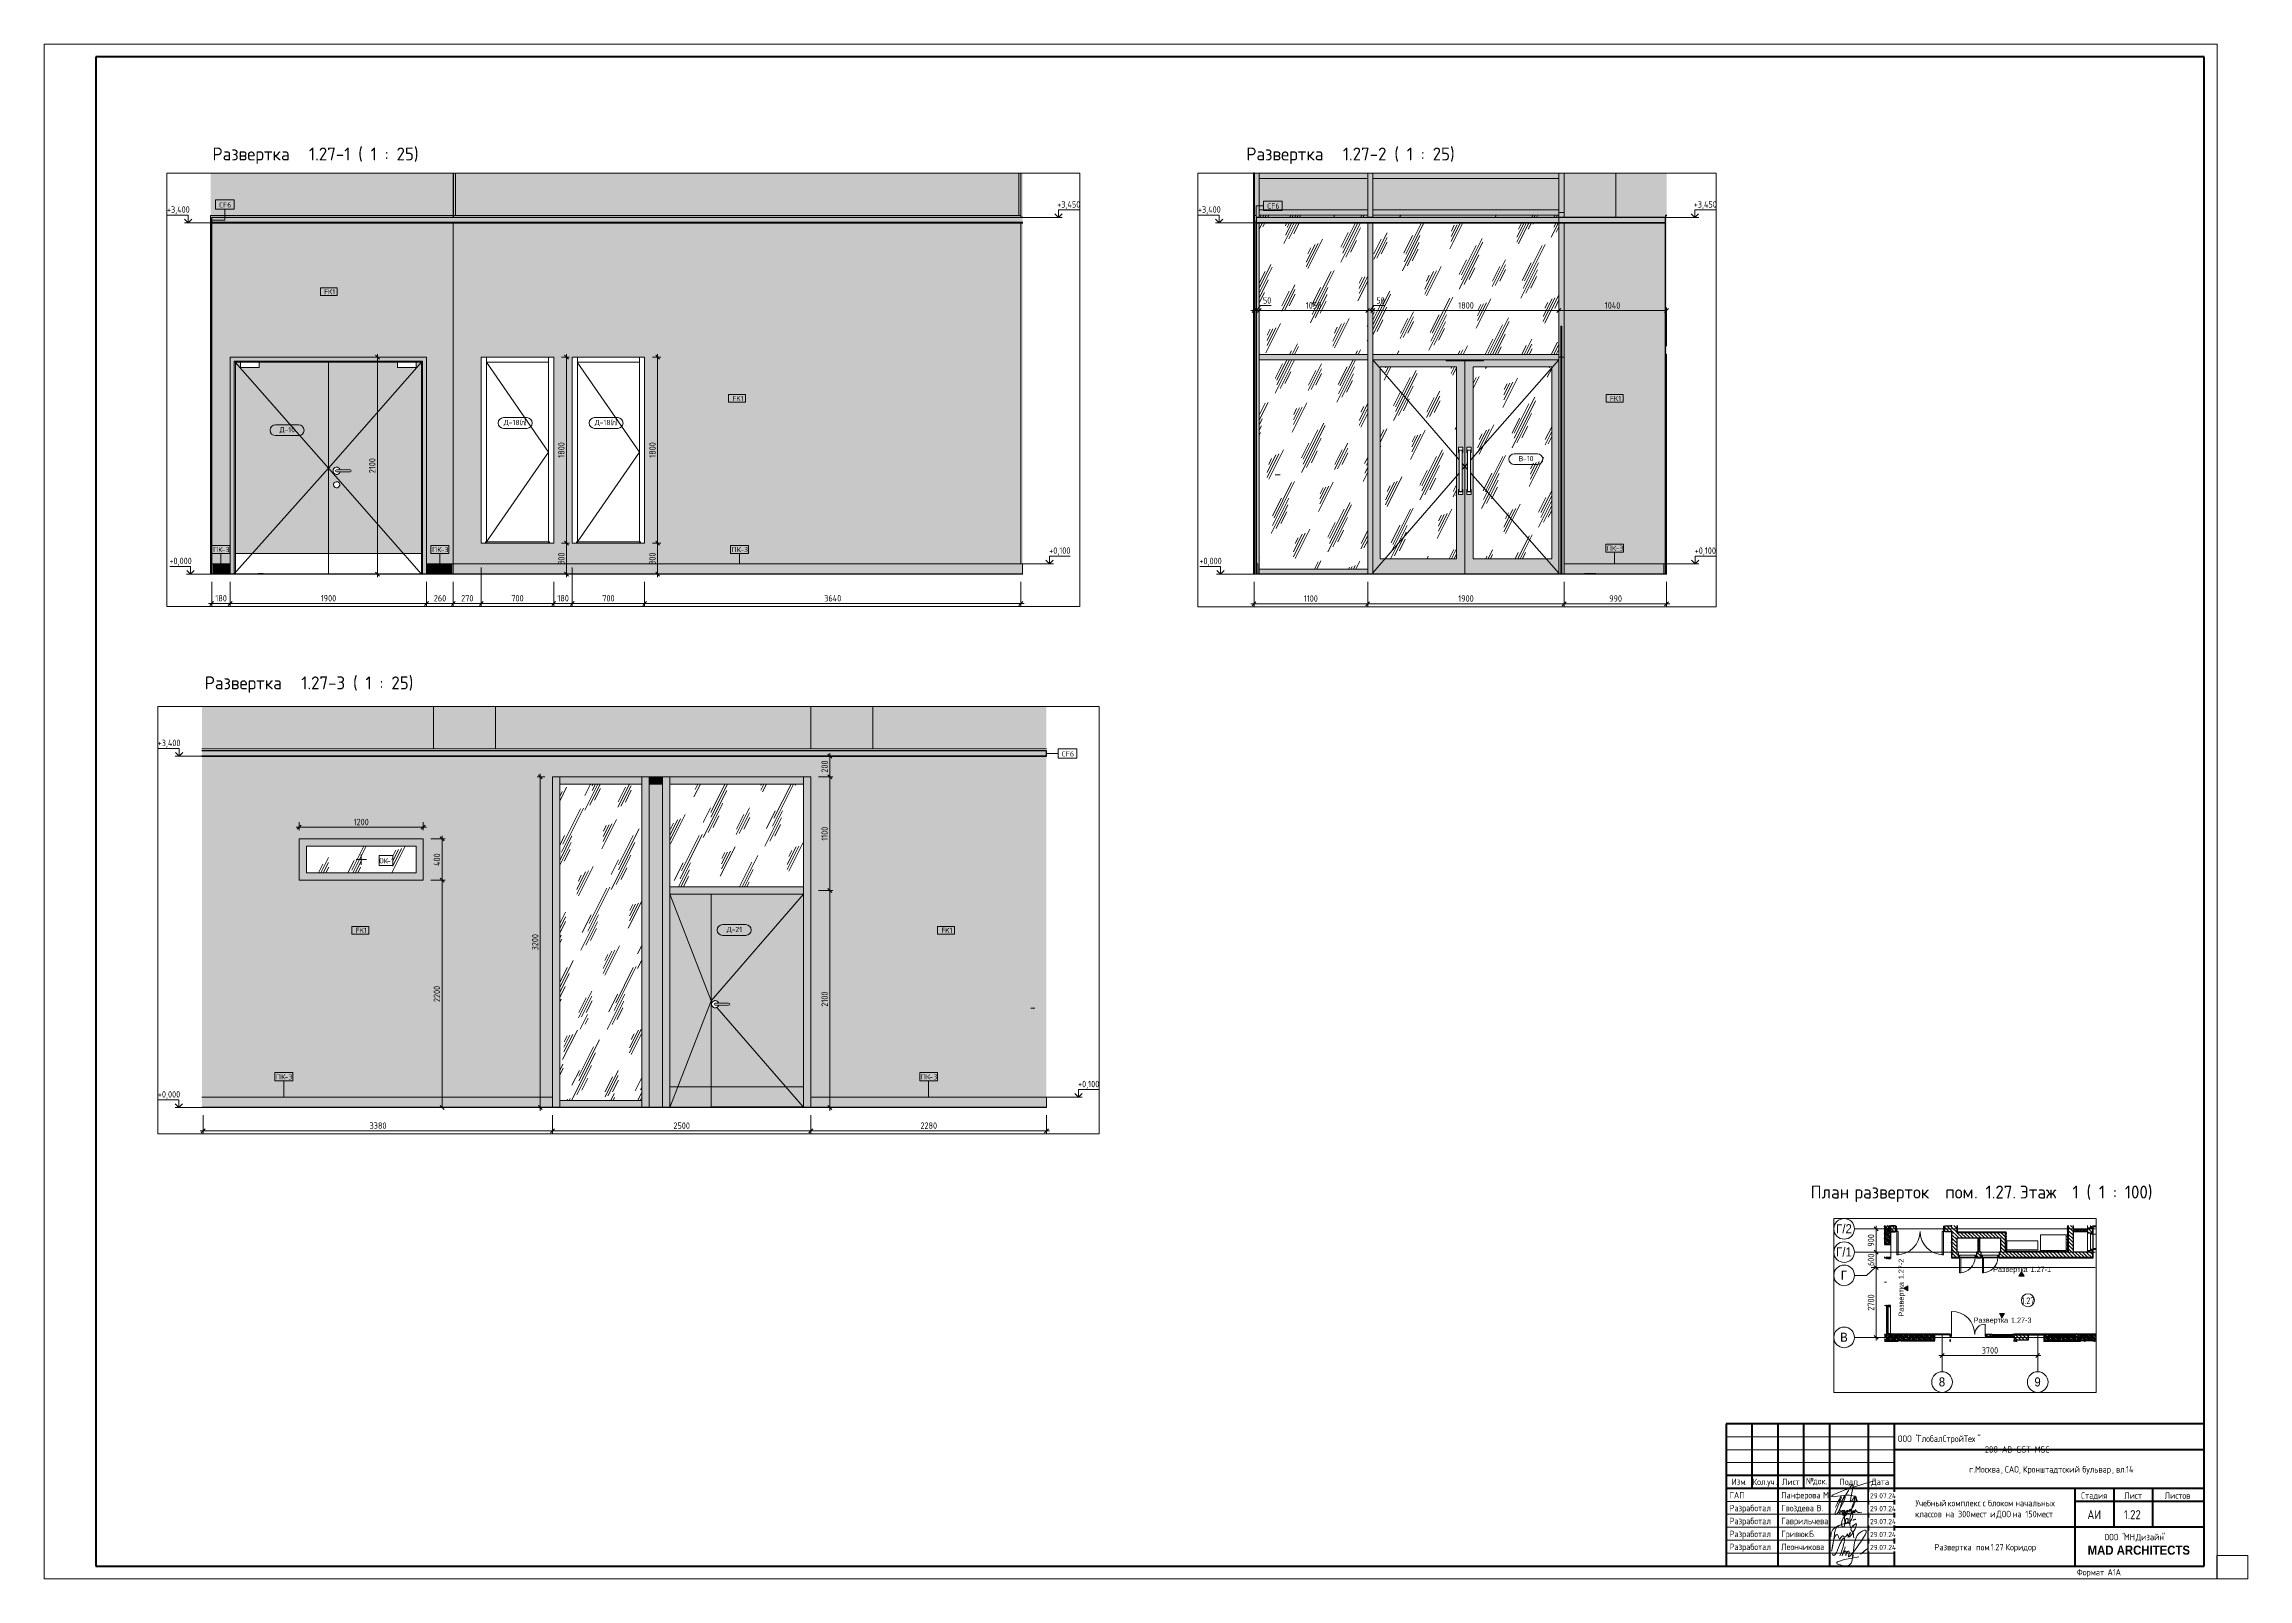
# Paper-space layout 'Layout1' of a CAD drawing. Header units: millimetres. Extents: x -841 to 12, y 0 to 594.
# The model-space entities are those that its viewports show. They can reach past a viewport. Long polylines and large blocks are cut down to what shows.
import ezdxf

# ---------------------------------------------------------------- set-up
doc = ezdxf.new("R2010")
doc.units = ezdxf.units.MM
for name, pattern in [('200_ШТРИХ__ш1_п0_6_', [40, 25, -15]), ('200_ШТРИХ_ш1п0_6_', [40, 25, -15]), ('Осевая', [3175, 635, -476.25, 1587.5, -476.25]), ('Скрыто', [7.14375, 4.7625, -2.38125]), ('Штрих', [158.75, 79.375, -79.375])]:
    doc.linetypes.add(name, pattern=pattern)
for name, color, linetype, lineweight in [('A-ANNO-DIMS', 7, 'Continuous', 9), ('A-ANNO-DIMS-100', 7, 'Continuous', 9), ('A-ANNO-DIMS-25', 7, 'Continuous', 9), ('A-ANNO-NOTE', 7, 'Continuous', 9), ('A-AREA-IDEN', 7, 'Continuous', 9), ('A-CLNG-IDEN', 7, 'Continuous', 9), ('A-DETL', 7, 'Continuous', 9), ('A-DOOR', 7, 'Continuous', 9), ('A-DOOR-1', 7, 'Continuous', 13), ('A-DOOR-2', 7, 'Штрих', 9), ('A-DOOR-3', 7, '200_ШТРИХ__ш1_п0_6_', 9), ('A-DOOR-4', 7, '200_ШТРИХ_ш1п0_6_', 9), ('A-DOOR-FRAM', 7, 'Continuous', 13), ('A-DOOR-FRAM-1', 7, 'Continuous', 9), ('A-DOOR-FRAM-2', 7, 'Continuous', 18), ('A-DOOR-IDEN', 7, 'Continuous', 9), ('A-FLOR', 7, 'Continuous', 9), ('A-GENM', 7, 'Continuous', 9), ('A-GENM-IDEN', 7, 'Continuous', 9), ('A-GLAZ', 7, 'Continuous', 9), ('A-GLAZ-1', 7, 'Continuous', 13), ('A-GLAZ-2', 7, 'Штрих', 9), ('A-GLAZ-CURT', 7, 'Continuous', 9), ('A-GLAZ-CURT-1', 7, 'Continuous', 25), ('A-GLAZ-CWMG', 7, 'Continuous', 9), ('A-GLAZ-CWMG-1', 7, 'Continuous', 25), ('A-GLAZ-IDEN', 7, 'Continuous', 9), ('A-WALL-3', 7, 'Continuous', 9), ('A-WALL-IDEN', 7, 'Continuous', 9), ('A-WALL-PATT', 7, 'Continuous', 9), ('G-ANNO-DIMS', 7, 'Continuous', 9), ('G-ANNO-DIMS-1', 7, 'Continuous', 20), ('G-ANNO-SYMB', 7, 'Continuous', 9), ('G-ANNO-TTLB', 7, 'Скрыто', 9), ('I-WALL', 7, 'Continuous', 9), ('Q-SPCQ', 7, 'Continuous', 9), ('S-COLS', 7, 'Continuous', 9), ('Ограждение', 7, 'Continuous', 9), ('Оси', 7, 'Continuous', 9), ('Оси-1', 7, 'Continuous', 20), ('Оси-2', 7, 'Осевая', 9), ('Поручни', 7, 'Continuous', 9)]:
    doc.layers.add(name, color=color, linetype=linetype, lineweight=lineweight)
for name, color, linetype, lineweight, true_color in [('A-CLNG-1', 7, 'Continuous', 9, 0x787878), ('A-CLNG-FNSH-1', 7, 'Continuous', 30, 0x3c3c3c), ('A-DETL-GENF-2', 7, 'Continuous', 9, 0xeeeeee), ('A-FLOR-1', 7, 'Continuous', 9, 0x787878), ('A-FLOR-FNSH-1', 7, 'Continuous', 30, 0x3c3c3c), ('A-WALL-1', 7, 'Continuous', 25, 0x3c3c3c), ('A-WALL-2', 7, 'Continuous', 35, 0x3c3c3c), ('A-WALL-4', 7, 'Continuous', 40, 0x3c3c3c), ('A-WALL-5', 7, 'Continuous', 30, 0x3c3c3c), ('A-WALL-FNSH-1', 7, 'Continuous', 13, 0x3c3c3c), ('A-WALL-FNSH-2', 7, 'Continuous', 30, 0x3c3c3c), ('I-FURN-1', 7, 'Continuous', 9, 0xf0f0f0), ('I-WALL-1', 7, 'Continuous', 9, 0x787878), ('Q-SPCQ-1', 1, 'Continuous', 9, 0xff0000)]:
    doc.layers.add(name, color=color, linetype=linetype, lineweight=lineweight, true_color=true_color)
doc.layers.add('G-ANNO-NPLT', color=7, linetype='Continuous', plot=False)
doc.styles.add('Arial', font='arial.ttf', dxfattribs={"width": 0.9, "height": 350})
doc.styles.add('Arial_1', font='arial.ttf', dxfattribs={"height": 200})
doc.styles.add('Arial_B', font='', dxfattribs={"width": 0.9, "height": 3.5})
doc.styles.add('GOST Common_10', font='GOST_Common.ttf', dxfattribs={"height": 5})
doc.styles.add('GOST Common_4', font='GOST_Common.ttf', dxfattribs={"width": 0.9, "height": 250})
doc.styles.add('GOST Common_5', font='GOST_Common.ttf', dxfattribs={"height": 50})
doc.styles.add('GOST Common_6', font='GOST_Common.ttf', dxfattribs={"width": 0.9, "height": 50})
doc.styles.add('GOST Common_7', font='GOST_Common.ttf', dxfattribs={"width": 0.9, "height": 2.5})
doc.styles.add('GOST Common_8', font='GOST_Common.ttf', dxfattribs={"width": 0.9, "height": 3.5})
doc.styles.add('GOST Common_9', font='GOST_Common.ttf', dxfattribs={"width": 0.9, "height": 2})
doc.styles.add('ISOCPEUR_1', font='isocpeur.ttf', dxfattribs={"width": 0.9, "height": 250})
doc.styles.add('ISOCPEUR_2', font='isocpeur.ttf', dxfattribs={"width": 0.9, "height": 62.5})
doc.styles.add('ISOCPEUR_3', font='isocpeur.ttf', dxfattribs={"width": 0.9, "height": 50})
doc.styles.get('Arial_B').set_extended_font_data('Arial', bold=True)
doc.dimstyles.new('ISO-2_5_0_9К_БОЛЬШОЙ', dxfattribs={"dimscale": 304.8, "dimtxt": 248.995294, "dimasz": 0.492126, "dimexe": 0.393701, "dimexo": 0.984252, "dimgap": 0, "dimtad": 1, "dimdec": 0, "dimrnd": 10, "dimzin": 0, "dimdsep": 46, "dimtxsty": 'ISOCPEUR_1', "dimblk1": 'OBLIQUE', "dimblk2": 'OBLIQUE', "dimsah": 1, "dimcen": 0.09, "dimdle": 0.393701, "dimazin": 0, "dimtfac": 1, "dimtdec": 4, "dimtix": 1, "dimtmove": 0, "dimatfit": 3, "dimfxl": 1, "dimtvp": 1, "dimtolj": 1, "dimtzin": 0, "dimarcsym": 2})
doc.dimstyles.new('ISO-2_5_0_9К_БОЛЬШОЙ_1', dxfattribs={"dimscale": 304.8, "dimtxt": 62.248823, "dimasz": 0.123031, "dimexe": 0.098425, "dimexo": 0.246063, "dimgap": 0, "dimtad": 1, "dimdec": 0, "dimrnd": 10, "dimzin": 0, "dimdsep": 46, "dimtxsty": 'ISOCPEUR_2', "dimblk1": 'OBLIQUE', "dimblk2": 'OBLIQUE', "dimsah": 1, "dimcen": 0.09, "dimdle": 0.098425, "dimazin": 0, "dimtfac": 1, "dimtdec": 4, "dimtix": 1, "dimtmove": 0, "dimatfit": 3, "dimfxl": 1, "dimtvp": 1, "dimtolj": 1, "dimtzin": 0, "dimarcsym": 2})
doc.dimstyles.new('ISO-2_5_0_9К_БОЛЬШОЙ_2', dxfattribs={"dimscale": 304.8, "dimtxt": 62.248823, "dimasz": 0.123031, "dimexe": 0.098425, "dimexo": 0.246063, "dimgap": 0, "dimtad": 1, "dimdec": 0, "dimrnd": 10, "dimzin": 0, "dimdsep": 46, "dimtxsty": 'ISOCPEUR_2', "dimblk1": 'OBLIQUE', "dimblk2": 'OBLIQUE', "dimsah": 1, "dimcen": 0.09, "dimdle": 0.098425, "dimazin": 0, "dimtfac": 1, "dimtdec": 4, "dimtix": 1, "dimtmove": 1, "dimatfit": 3, "dimfxl": 1, "dimtvp": 1, "dimtolj": 1, "dimtzin": 0, "dimarcsym": 2})
pattern_1 = [(135, (-10897.06, 0), (-70.71068, -70.71068), [])]
pattern_2 = [(45, (-10897.06, 0), (-57.02463, 57.02463), []), (45, (-10840.04, 0), (-57.02463, 57.02463), [100.806, -20.161, 3.353, -16.808])]
pattern_3 = [(135, (-10897.06, 0), (-75.43415, -75.43415), [106.68, -17.78, 3.556, -17.78]), (135, (-10897.06, 75.39), (-75.43415, -75.43415), []), (50, (-10897.06, 0), (127.5292, -11.15758), [13.335, -146.685]), (355, (-10897.06, 0), (-24.66966, 133.74), [10.668, -117.348]), (100.451, (-10886.44, -0.93), (102.85973, 122.5818), [11.333, -124.663]), (46.184, (-10897.06, 35.56), (189.75516, -29.4304), [20.002, -220.027]), (96.636, (-10881.25, 33.1), (166.1822, 173.1996), [17, -186.995]), (351.184, (-10897.06, 35.56), (166.1839, 173.1976), [16.002, -176.022]), (21, (-10879.28, 26.67), (106.13027, -71.58603), [13.335, -146.685]), (326, (-10879.28, 26.67), (43.2619, 128.93175), [10.668, -117.348]), (71.451, (-10870.44, 20.7), (149.392, 57.34505), [11.333, -124.663]), (37.5, (-10897.063, 0), (2.16223, 59.18836), [3.353, -112.573, 3.353, -115.773, -117.793]), (37.5, (-10897.063, 0), (2.16223, 59.18836), [-235.052, 3.353, -114.44]), (7.5, (-10897.06, 0), (46.77386, 70.12615), [3.353, -64.567, 3.353, -109.906, -44.894]), (7.5, (-10897.06, 0), (46.77386, 70.12615), [-181.178, 3.353, -41.542]), (327.5, (-10936.71, 0), (94.91367, -4.01009), [3.353, -41.097, 3.353, -135.331, -184.023]), (327.5, (-10936.71, 0), (94.91367, -4.01009), [-183.134, 3.353, -180.67]), (317.5, (-10954.49, 0), (103.69057, 17.79882), [3.353, -54.432, 3.353, -88.748, -130.683]), (317.5, (-10954.49, 0), (103.69057, 17.79882), [-149.885, 3.353, -127.33])]
pattern_4 = [(45, (-10897.063, 0), (-35.35534, 35.35534), [])]
pattern_5 = [(135, (1951.41, 164.685), (-14.14214, -14.14214), []), (225, (1951.41, 164.685), (14.14214, -14.14214), [])]
pattern_6 = [(45, (-171.384, 164.685), (-14.1421, 14.1421), []), (135, (-171.384, 164.685), (-14.1421, -14.1421), [])]
pattern_7 = [(0, (-10897.063, 0), (121.92, 30.48), [10.058, -81.382, 10.058, -81.382, -487.68]), (0, (-10897.063, 0), (121.92, 30.48), [-182.88, 10.058, -172.822, 10.058, -81.382, -213.36]), (0, (-10897.063, 0), (121.92, 30.48), [-457.2, 10.058, -50.902, 10.058, -142.342]), (120, (-10851.343, 15.24), (-87.356454, 90.345817), [10.058, -81.382, 10.058, -81.382, -487.68]), (120, (-10851.343, 15.24), (-87.356454, 90.345817), [-182.88, 10.058, -172.822, 10.058, -81.382, -213.36]), (120, (-10851.343, 15.24), (-87.356454, 90.345817), [-457.2, 10.058, -50.902, 10.058, -142.342]), (240, (-10836.103, 76.2), (-34.563546, -120.825817), [10.058, -81.382, 10.058, -81.382, -487.68]), (240, (-10836.103, 76.2), (-34.563546, -120.825817), [-182.88, 10.058, -172.822, 10.058, -81.382, -213.36]), (240, (-10836.103, 76.2), (-34.563546, -120.825817), [-457.2, 10.058, -50.902, 10.058, -142.342])]
pattern_8 = [(63.435, (10484.05, 31.75), (-255.58, 766.75), [317.5, -190.5, 317.5, -190.5, -403.903]), (63.435, (10484.05, 31.75), (-255.58, 766.75), [-1016, 127, -276.9]), (63.435, (10468.2, 47.6), (-255.58, 766.75), [254, -317.5, 190.5, -190.5, -467.403]), (63.435, (10468.2, 47.6), (-255.58, 766.75), [-952.5, 222.25, -245.15]), (63.435, (10468.2, 95.25), (-255.58, 766.75), [190.5, -381, 127, -190.5, -530.903]), (63.435, (10468.2, 95.25), (-255.58, 766.75), [-889, 285.75, -245.15]), (63.435, (10515.8, 47.6), (-255.58, 766.75), [190.5, -381, 158.75, -6404.65]), (63.435, (10563.4, 95.25), (-255.58, 766.75), [95.25, -476.25, 63.5, -6499.9]), (63.435, (10484.05, 174.6), (-255.58, 766.75), [63.5, -476.25, 63.5, -254, -562.653]), (63.435, (10484.05, 174.6), (-255.58, 766.75), [-857.25, 158.75, -403.9]), (63.435, (10769.8, 127), (-255.58, 766.75), [317.5, -476.25, 381, -251.5]), (63.435, (10769.8, 79.4), (-255.58, 766.75), [444.5, -317.5, 476.25, -188]), (63.435, (10801.55, 95.25), (-255.58, 766.75), [508, -254, 381, -276.9]), (63.435, (10849.2, 142.9), (-255.58, 766.75), [317.5, -444.5, 254, -403.9]), (63.435, (10801.55, 238.1), (-255.58, 766.75), [158.75, -635, 190.5, -435.65]), (63.435, (10896.8, 190.5), (-255.58, 766.75), [127, -635, 127, -530.9])]
pattern_9 = [(63.435, (63.5, 31.75), (-255.583, 766.747), [317.5, -190.5, 317.5, -190.5, -403.903]), (63.435, (63.5, 31.75), (-255.583, 766.747), [-1016, 127, -276.903]), (63.435, (47.6, 47.6), (-255.583, 766.747), [254, -317.5, 190.5, -190.5, -467.403]), (63.435, (47.6, 47.6), (-255.583, 766.747), [-952.5, 222.25, -245.153]), (63.435, (47.6, 95.25), (-255.583, 766.747), [190.5, -381, 127, -190.5, -530.903]), (63.435, (47.6, 95.25), (-255.583, 766.747), [-889, 285.75, -245.153]), (63.435, (95.25, 47.6), (-255.583, 766.747), [190.5, -381, 158.75, -6404.653]), (63.435, (142.9, 95.25), (-255.583, 766.747), [95.25, -476.25, 63.5, -6499.903]), (63.435, (63.5, 174.6), (-255.583, 766.747), [63.5, -476.25, 63.5, -254, -562.653]), (63.435, (63.5, 174.6), (-255.583, 766.747), [-857.25, 158.75, -403.903]), (63.435, (349.25, 127), (-255.583, 766.747), [317.5, -476.25, 381, -251.503]), (63.435, (349.25, 79.4), (-255.583, 766.747), [444.5, -317.5, 476.25, -188.003]), (63.435, (381, 95.25), (-255.583, 766.747), [508, -254, 381, -276.903]), (63.435, (428.6, 142.9), (-255.583, 766.747), [317.5, -444.5, 254, -403.903]), (63.435, (381, 238.1), (-255.583, 766.747), [158.75, -635, 190.5, -435.653]), (63.435, (476.25, 190.5), (-255.583, 766.747), [127, -635, 127, -530.903])]

psp = doc.layouts.get("Layout1")

# ---------------------------------------------------------------- texts
at = {"layer": 'G-ANNO-TTLB', "linetype": 'Continuous', "attachment_point": 1}
for s, insert, char_height, width, style in [(' 1.27-1 ( 1 : 25)', (-741.46, 553.97), 5, 50.1055, 'GOST Common_10'), (' 1.27-2 ( 1 : 25)', (-341.33, 553.97), 5, 51.308, 'GOST Common_10'), ('Развертка', (-775.79, 553.97), 5, 41.6076, 'GOST Common_10'), ('Развертка', (-375.66, 553.97), 5, 41.6076, 'GOST Common_10'), (' 1.27-3 ( 1 : 25)', (-744.45, 349.28), 5, 51.308, 'GOST Common_10'), ('Развертка', (-778.78, 349.28), 5, 41.6076, 'GOST Common_10'), ('План', (-157.22, 152.22), 5, 18.4388, 'GOST Common_10'), ('\\fGOST Common|b0|i0|c204|p34|; ', (-142, 152.22), 5, 2.0844, 'GOST Common_10'), ('разверток', (-140.29, 152.22), 5, 40.4852, 'GOST Common_10'), ('\\fGOST Common|b0|i0|c204|p34|; ', (-106.88, 152.22), 5, 2.0844, 'GOST Common_10'), ('пом', (-105.16, 152.22), 5, 13.5485, 'GOST Common_10'), ('. 1.27. ', (-93.98, 152.22), 5, 21.4852, 'GOST Common_10'), ('Этаж', (-76.26, 152.22), 5, 21.0042, 'GOST Common_10'), (' 1 ( 1 : 100)', (-58.93, 152.22), 5, 35.2742, 'GOST Common_10'), ('ООО', (-123.49, 55.52), 2.5, 6.4937, 'GOST Common_7'), (' "', (-118.13, 55.52), 2.5, 2.5975, 'GOST Common_7'), ('ГлобалСтройТех', (-115.99, 55.52), 2.5, 28.2114, 'GOST Common_7'), ('"                                                                               288-AB-GST-MSC', (-92.71, 55.52), 2.5, 105.1974, 'GOST Common_7'), ('\\fGOST Common|b0|i0|c204|p34|;\\W.9;г', (-95.86, 43.66), 2.5, 1.9481, 'GOST Common_7'), ('Москва', (-93.6, 43.66), 2.5, 12.1215, 'GOST Common_7'), ('САО', (-82.05, 43.66), 2.5, 6.5658, 'GOST Common_7'), ('Кронштадтский', (-75.08, 43.66), 2.5, 26.9848, 'GOST Common_7'), ('\\fGOST Common|b0|i0|c204|p34|;\\W.9; ', (-52.82, 43.66), 2.5, 0.938, 'GOST Common_7'), ('бульвар', (-52.05, 43.66), 2.5, 13.8532, 'GOST Common_7'), ('вл', (-39.07, 43.66), 2.5, 3.8962, 'GOST Common_7'), ('.14', (-35.85, 43.66), 2.5, 4.3291, 'GOST Common_7'), ('\\fGOST Common|b0|i0|c204|p34|;\\W.9;.', (-94.25, 43.66), 2.5, 0.7937, 'GOST Common_7'), (', ', (-83.6, 43.66), 2.5, 1.8759, 'GOST Common_7'), (', ', (-76.63, 43.66), 2.5, 1.8759, 'GOST Common_7'), (', ', (-40.62, 43.66), 2.5, 1.8759, 'GOST Common_7'), ('Учебный', (-116.67, 30.59), 2.5, 14.0696, 'GOST Common_7'), ('классов', (-116.78, 26.36), 2.5, 13.2759, 'GOST Common_7'), ('\\fGOST Common|b0|i0|c204|p34|;\\W.9; ', (-105.83, 26.36), 2.5, 0.938, 'GOST Common_7'), ('\\fGOST Common|b0|i0|c204|p34|;\\W.9; ', (-105.06, 30.59), 2.5, 0.938, 'GOST Common_7'), ('на', (-105.06, 26.36), 2.5, 4.1127, 'GOST Common_7'), ('комплекс', (-104.28, 30.59), 2.5, 15.5127, 'GOST Common_7'), (' 300 ', (-101.66, 26.36), 2.5, 7.7203, 'GOST Common_7'), ('мест', (-95.29, 26.36), 2.5, 8.2253, 'GOST Common_7'), ('\\fGOST Common|b0|i0|c204|p34|;\\W.9; ', (-91.48, 30.59), 2.5, 0.938, 'GOST Common_7'), ('\\fGOST Common|b0|i0|c204|p34|;\\W.9;с', (-90.71, 30.59), 2.5, 1.6595, 'GOST Common_7'), ('\\fGOST Common|b0|i0|c204|p34|;\\W.9; ', (-89.34, 30.59), 2.5, 0.938, 'GOST Common_7'), ('\\fGOST Common|b0|i0|c204|p34|;\\W.9; ', (-88.51, 26.36), 2.5, 0.938, 'GOST Common_7'), ('блоком', (-88.57, 30.59), 2.5, 11.9051, 'GOST Common_7'), ('\\fGOST Common|b0|i0|c204|p34|;\\W.9;и', (-87.73, 26.36), 2.5, 1.9481, 'GOST Common_7'), ('\\fGOST Common|b0|i0|c204|p34|;\\W.9; ', (-86.13, 26.36), 2.5, 0.938, 'GOST Common_7'), ('ДОО', (-85.35, 26.36), 2.5, 6.7823, 'GOST Common_7'), ('\\fGOST Common|b0|i0|c204|p34|;\\W.9; ', (-79.76, 26.36), 2.5, 0.938, 'GOST Common_7'), ('на', (-78.98, 26.36), 2.5, 4.1127, 'GOST Common_7'), ('\\fGOST Common|b0|i0|c204|p34|;\\W.9; ', (-78.74, 30.59), 2.5, 0.938, 'GOST Common_7'), ('начальных', (-77.97, 30.59), 2.5, 18.1823, 'GOST Common_7'), (' 150 ', (-75.59, 26.36), 2.5, 7.143, 'GOST Common_7'), ('мест', (-69.7, 26.36), 2.5, 8.2253, 'GOST Common_7'), ('АИ', (-50.15, 26.62), 3.5, 6.5658, 'GOST Common_8'), ('1.22', (-35.96, 26.62), 3.5, 8.5139, 'GOST Common_8'), ('Развертка', (-109.31, 13.54), 2.5, 18.543, 'GOST Common_7'), ('\\fGOST Common|b0|i0|c204|p34|;\\W.9; ', (-94.02, 13.54), 2.5, 0.938, 'GOST Common_7'), ('пом', (-93.24, 13.54), 2.5, 6.0608, 'GOST Common_7'), ('.1.27 ', (-88.24, 13.54), 2.5, 7.7924, 'GOST Common_7'), ('Коридор', (-81.81, 13.54), 2.5, 13.8532, 'GOST Common_7')]:
    psp.add_mtext(s, dxfattribs=dict(at, insert=insert, char_height=char_height, width=width, style=style))

msp = doc.modelspace()

# ---------------------------------------------------------------- texts
at = {"layer": 'A-AREA-IDEN', "insert": (14391.3, 9346.7), "char_height": 250, "width": 606.076, "attachment_point": 1, "style": 'GOST Common_4'}
msp.add_mtext('1.27', dxfattribs=at)
at = {"layer": 'A-CLNG-IDEN', "char_height": 50, "width": 132.278, "attachment_point": 1, "style": 'GOST Common_5'}
for insert in [(18664.4, 3598.4), (28164.9, 3586.8), (42168.4, 3447.6)]:
    msp.add_mtext('CF6', dxfattribs=dict(at, insert=insert))
at = {"layer": 'A-DOOR-IDEN', "char_height": 50, "attachment_point": 1, "style": 'GOST Common_5'}
for s, insert, width in [('\\fGOST Common|b0|i0|c204|p34|;Д', (38926.7, 1748), 56.118), ('-21', (38973, 1748), 118.249), ('\\fGOST Common|b0|i0|c204|p34|;Д', (21420.2, 1492.8), 56.118), ('-18(', (21466.5, 1492.8), 142.3), ('\\fGOST Common|b0|i0|c204|p34|;)', (21618.6, 1492.8), 24.051), ('\\fGOST Common|b0|i0|c204|p34|;Д', (22300.2, 1492.8), 56.118), ('-18(', (22346.5, 1492.8), 142.3), ('\\fGOST Common|b0|i0|c204|p34|;)', (22498.6, 1492.8), 24.051), ('\\fGOST Common|b0|i0|c204|p34|;л', (21583.9, 1492.8), 42.089), ('\\fGOST Common|b0|i0|c204|p34|;л', (22463.9, 1492.8), 42.089), ('\\fGOST Common|b0|i0|c204|p34|;Д', (19250.8, 1422.8), 56.118), ('-10', (19297.1, 1422.8), 118.249), ('\\fGOST Common|b0|i0|c204|p34|;В', (30597.4, 1143.5), 50.105), ('-10', (30638.8, 1143.5), 118.249)]:
    msp.add_mtext(s, dxfattribs=dict(at, insert=insert, width=width))
at = {"layer": 'A-GENM-IDEN', "char_height": 50, "attachment_point": 1, "style": 'GOST Common_5'}
for s, insert, width in [('ПК', (34564.9, 322.8), 100.211), ('-3', (34647.6, 322.8), 86.181), ('ПК', (40804.9, 322.8), 100.211), ('-3', (40887.6, 322.8), 86.181), ('ПК', (31451.5, 275.9), 100.211), ('-3', (31534.2, 275.9), 86.181), ('ПК', (18607.3, 262.8), 100.211), ('-3', (18690, 262.8), 86.181), ('ПК', (20726.3, 262.8), 100.211), ('-3', (20809, 262.8), 86.181), ('ПК', (23624.3, 262.8), 100.211), ('-3', (23707, 262.8), 86.181)]:
    msp.add_mtext(s, dxfattribs=dict(at, insert=insert, width=width))
at = {"layer": 'A-GLAZ-IDEN', "char_height": 50, "attachment_point": 1, "style": 'ISOCPEUR_3'}
for s, insert, width in [('ОК', (35565.6, 2412.5), 90.19), ('-1', (35640, 2412.5), 66.74)]:
    msp.add_mtext(s, dxfattribs=dict(at, insert=insert, width=width))
at = {"layer": 'A-WALL-IDEN', "char_height": 50, "width": 111.835, "attachment_point": 1, "style": 'GOST Common_6'}
for insert in [(19682.1, 2756.3), (35338.1, 1739.6), (41004.5, 1739.6), (23632.3, 1724.5), (31482.5, 1724.5)]:
    msp.add_mtext('FK1', dxfattribs=dict(at, insert=insert))
at = {"layer": 'G-ANNO-DIMS', "char_height": 62.5, "attachment_point": 1, "line_spacing_factor": 1.149209, "style": 'ISOCPEUR_2', "bg_fill": 3, "box_fill_scale": 1.25, "bg_fill_color": 256, "bg_fill_true_color": 13158600, "bg_fill_transparency": 0}
for s, insert, width in [('+3,450', (26775.9, 3609.2), 261.428), ('+3,450', (32292.9, 3609.2), 261.428), ('+3,400', (18160.9, 3559.2), 261.428), ('+3,400', (27495.3, 3559.2), 261.428), ('+3,400', (33421.7, 3559.2), 261.428), ('+0,100', (26697.9, 259.2), 242.008), ('+0,100', (32302.4, 259.2), 242.008), ('+0,100', (42327, 259.2), 242.008), ('+0,000', (18185.2, 159.2), 254.705), ('+0,000', (27509.8, 159.2), 254.705), ('+0,000', (33423.6, 159.2), 254.705)]:
    msp.add_mtext(s, dxfattribs=dict(at, insert=insert, width=width))
at = {"layer": 'G-ANNO-SYMB', "char_height": 200, "attachment_point": 1, "rotation": 90, "style": 'Arial_1'}
for s, insert, width in [(' 1.27-2', (9628.7, 9974.5), 1074.261), ('Развертка', (9628.7, 8605.3), 1659.493)]:
    msp.add_mtext(s, dxfattribs=dict(at, insert=insert, width=width))
at = {"layer": 'G-ANNO-SYMB', "char_height": 200, "attachment_point": 1, "style": 'Arial_1'}
for s, insert, width in [('Развертка', (13291.5, 10532.4), 1659.493), (' 1.27-1', (14660.7, 10532.4), 1074.261), ('Развертка', (12533.7, 8566.6), 1659.493), (' 1.27-3', (13902.9, 8566.6), 1074.261)]:
    msp.add_mtext(s, dxfattribs=dict(at, insert=insert, width=width))
at = {"layer": 'Оси', "char_height": 350, "attachment_point": 1, "style": 'Arial'}
for s, insert, width in [('/2', (7452.4, 12181), 454.557), ('\\fArial|b0|i0|c204|p34|;\\W.9;Г', (7208.3, 12181), 295.823), ('/1', (7452.4, 11281), 454.557), ('\\fArial|b0|i0|c204|p34|;\\W.9;Г', (7208.3, 11281), 295.823), ('\\fArial|b0|i0|c204|p34|;\\W.9;Г', (7396, 10382.7), 295.823), ('\\fArial|b0|i0|c204|p34|;\\W.9;В', (7369, 7981), 360.759), ('\\fArial|b0|i0|c204|p34|;\\W.9;8', (11185.4, 6252), 303.038), ('\\fArial|b0|i0|c204|p34|;\\W.9;9', (14885.4, 6252), 303.038)]:
    msp.add_mtext(s, dxfattribs=dict(at, insert=insert, width=width))

# ---------------------------------------------------------------- blocks, each defined once
blk = doc.blocks.new('Штамп_РД_основной - А1А-27074248-Развертка пом_1_27 Коридор')
at = {"layer": 'A-ANNO-NOTE'}
for points, knots in [([(-338.04, -117.09), (-338.7, -122.45), (-329.95, -103.67), (-335.82, -123.67), (-330.91, -113.57), (-333.31, -120.58), (-331.35, -115.2), (-331.8, -118.76), (-331.18, -118.6), (-331.48, -117.47), (-332.41, -115.06), (-346.74, -118.37), (-335.97, -113.63), (-324.18, -110.47)], [0, 0, 0, 0, 0.0513615, 0.1091052, 0.1522958, 0.178941, 0.1972205, 0.2080985, 0.2140042, 0.2188047, 0.2389907, 0.2707687, 0.3130687, 0.3130687, 0.3130687, 0.3130687]), ([(-339.6, -120.68), (-338.03, -117.16), (-337.34, -116.47), (-337.34, -117.01), (-338.8, -120.61), (-340.42, -123.93), (-338.88, -123.37), (-338.39, -122.01), (-335.91, -117.73), (-335.91, -116.39), (-336.4, -116.39), (-336.93, -117.86), (-338.31, -122.65)], [0, 0, 0, 0, 0.0080365, 0.0160998, 0.028237, 0.0420073, 0.0521324, 0.0641411, 0.0757014, 0.0858292, 0.0908816, 0.1013994, 0.1013994, 0.1013994, 0.1013994]), ([(-334.92, -121.85), (-335.39, -122.12), (-335.39, -122.36), (-335.08, -122.36), (-334.79, -121.86), (-335.46, -123.69), (-336.26, -124.25), (-335.67, -123.24), (-334.43, -122), (-333.69, -121.48), (-334.3, -121.48), (-334.58, -122.51), (-333.95, -122.51), (-332.11, -119.19), (-332.11, -118.03), (-332.59, -118.5), (-333.54, -122.06), (-333.54, -122.65)], [0, 0, 0, 0, 0.00162511, 0.00331349, 0.00754981, 0.01278161, 0.01888966, 0.02470924, 0.03042302, 0.03530305, 0.0391434, 0.04257709, 0.05077407, 0.05912564, 0.06755136, 0.07580968, 0.08321457, 0.08321457, 0.08321457, 0.08321457]), ([(-341.44, -132.23), (-341.94, -127.35), (-328.89, -126.72), (-340.13, -127.01), (-339.88, -131.73), (-341.68, -139.94), (-340.55, -134.68), (-340.23, -132.52), (-338.7, -130.28), (-338.3, -134.28), (-337.45, -132.06), (-336.73, -131.65)], [0, 0, 0, 0, 0.019426, 0.0387349, 0.0549438, 0.0672527, 0.0778646, 0.084698, 0.0906304, 0.096697, 0.1015072, 0.1015072, 0.1015072, 0.1015072]), ([(-338.31, -122.65), (-338.31, -123.16), (-337.4, -123.16), (-337.4, -122.18), (-337.76, -122.18), (-337.86, -122.27), (-337.86, -122.45), (-336.95, -122.11), (-337.26, -122.65)], [0, 0, 0, 0, 0.00358547, 0.00695057, 0.00915819, 0.01015554, 0.01205798, 0.01469377, 0.01469377, 0.01469377, 0.01469377]), ([(-336.52, -122.82), (-335.98, -125.91), (-335.98, -128.51), (-337.09, -128.51), (-337.63, -126.53), (-335.78, -123.34), (-334.29, -122.94), (-332.03, -122.74)], [0, 0, 0, 0, 0.01155157, 0.02127823, 0.03282555, 0.04509601, 0.05773263, 0.05773263, 0.05773263, 0.05773263]), ([(-337.04, -123.15), (-336.33, -122.45), (-336.88, -121.9), (-337.19, -122.22), (-336.57, -122.38), (-335.98, -121.8), (-335.98, -122.14), (-336.29, -122.45), (-335.64, -122.45), (-335.9, -123.17), (-336.96, -124.23), (-336.96, -123.36), (-335.57, -122.19), (-335.11, -122.65)], [0, 0, 0, 0, 0.00332582, 0.00612366, 0.00901076, 0.01174206, 0.01415884, 0.01630272, 0.0190767, 0.02344016, 0.02813242, 0.03439448, 0.03937975, 0.03937975, 0.03937975, 0.03937975]), ([(-336.73, -131.65), (-336.69, -132.19), (-335.41, -132.52), (-334.96, -129.96), (-334.72, -133.44), (-334.65, -131.27), (-333.5, -130.12), (-334.9, -132.4), (-333.52, -132.31), (-329.94, -124.81), (-334.86, -129.74), (-332.72, -130.12), (-332.69, -131.28), (-332.61, -132.58)], [0, 0, 0, 0, 0.0046234, 0.0123007, 0.0208561, 0.0283952, 0.03509, 0.0409642, 0.0537756, 0.0710384, 0.0891313, 0.0998193, 0.1046376, 0.1046376, 0.1046376, 0.1046376]), ([(-334.89, -125.37), (-335.11, -125.15), (-335.5, -125.15), (-335.69, -125.34), (-335.81, -126.03), (-335.81, -126.9), (-335.29, -127.04), (-334.88, -126.64), (-334.73, -125.4), (-334.73, -125.1), (-334.73, -125.1), (-334.73, -125.11), (-334.83, -126.08), (-334.77, -126.92), (-334.56, -126.92), (-333.91, -126.43), (-332.93, -124.42), (-332.93, -123.27), (-333.1, -122.97), (-333.59, -122.97), (-334.05, -124.31), (-334.22, -127.46), (-333.93, -128.25), (-333.8, -128.74)], [0, 0, 0, 0, 0.0016332, 0.00392105, 0.00702344, 0.01058969, 0.01394693, 0.01793334, 0.0215051, 0.02411625, 0.02465035, 0.02632052, 0.02939378, 0.03280325, 0.03593957, 0.04142394, 0.04849321, 0.05477683, 0.05812393, 0.06191415, 0.07043912, 0.0795646, 0.08714635, 0.08714635, 0.08714635, 0.08714635]), ([(-333.54, -122.65), (-333.3, -122.89), (-332.62, -122.21), (-333.2, -122.21), (-332.6, -122.21), (-332.14, -121.75), (-332.66, -122.65)], [0, 0, 0, 0, 0.00269646, 0.00576297, 0.00838865, 0.01167349, 0.01167349, 0.01167349, 0.01167349]), ([(-331.86, -121.61), (-331.93, -121.96), (-331.61, -121.96), (-331.61, -122.32), (-330.85, -123.08), (-329.44, -122.71)], [0, 0, 0, 0, 0.001554219, 0.00418307, 0.008514983, 0.008514983, 0.008514983, 0.008514983]), ([(-340.81, -138.96), (-340.12, -140.15), (-338.38, -136.42), (-337.65, -133.87), (-335.19, -130.73), (-337.14, -137.8), (-337.95, -139.54)], [0, 0, 0, 0, 0.00891354, 0.0206837, 0.03596829, 0.05045262, 0.05045262, 0.05045262, 0.05045262]), ([(-334.59, -139.54), (-335.36, -141.78), (-325.61, -128.89), (-328.98, -129.54), (-332.56, -132.13), (-332.82, -142.77), (-335.05, -143.85), (-340.39, -142.51), (-338.8, -141.36), (-330.59, -139.93)], [0, 0, 0, 0, 0.0206368, 0.0432038, 0.0605873, 0.0770759, 0.0945827, 0.1039292, 0.1187761, 0.1187761, 0.1187761, 0.1187761])]:
    blk.add_open_spline(points, degree=3, knots=knots, dxfattribs=at)
for points, degree in [([(-333.54, -122.65), (-333.03, -122.65)], 1), ([(-333.25, -127.9), (-332.55, -127.9)], 1), ([(-332.92, -125.74), (-332.05, -125.55), (-331.8, -125.33)], 2), ([(-332.8, -122.83), (-332.58, -123.05), (-331.86, -122.34), (-331.86, -121.61)], 3), ([(-335.86, -136.11), (-337.11, -139.54)], 1), ([(-329.93, -138.92), (-327, -136.46)], 1), ([(-336.69, -138.38), (-335.63, -137.2), (-335.23, -137.31), (-335.71, -139.54)], 3), ([(-335.71, -139.54), (-335.36, -137.28), (-333.78, -136.92), (-334.59, -139.54)], 3), ([(-333.25, -139.54), (-332.55, -139.54)], 1)]:
    blk.add_open_spline(points, degree=degree, dxfattribs=at)
at = {"layer": 'G-ANNO-TTLB', "linetype": 'Continuous'}
for p, q in [((-1033, 445.5), (-1033, -148.5)), ((-1033, 445.5), (-192, 445.5)), ((-192, 445.5), (-192, -148.5)), ((-317, -93.5), (-382, -93.5)), ((-317, -98.5), (-382, -98.5)), ((-317, -103.5), (-382, -103.5)), ((-317, -118.5), (-382, -118.5)), ((-317, -123.5), (-382, -123.5)), ((-317, -128.5), (-382, -128.5)), ((-317, -133.5), (-382, -133.5)), ((-317, -138.5), (-382, -138.5)), ((-192, -148.5), (-1033, -148.5))]:
    blk.add_line(p, q, dxfattribs=at)
at = {"layer": 'G-ANNO-TTLB', "linetype": 'Continuous', "lineweight": 40}
for p, q in [((-1013, 440.5), (-1013, -143.5)), ((-197, 440.5), (-1013, 440.5)), ((-197, -143.5), (-197, 440.5)), ((-382, -88.5), (-382, -143.5)), ((-197, -88.5), (-382, -88.5)), ((-372, -88.5), (-372, -113.5)), ((-362, -88.5), (-362, -143.5)), ((-352, -88.5), (-352, -113.5)), ((-342, -88.5), (-342, -143.5)), ((-327, -88.5), (-327, -143.5)), ((-317, -88.5), (-317, -143.5)), ((-197, -98.5), (-317, -98.5)), ((-317, -108.5), (-382, -108.5)), ((-197, -113.5), (-382, -113.5)), ((-247, -113.5), (-247, -143.5)), ((-197, -118.5), (-247, -118.5)), ((-232, -113.5), (-232, -128.5)), ((-217, -113.5), (-217, -128.5)), ((-197, -128.5), (-317, -128.5)), ((-1013, -143.5), (-197, -143.5))]:
    blk.add_line(p, q, dxfattribs=at)
at = {"layer": 'G-ANNO-TTLB', "linetype": 'Continuous', "attachment_point": 1}
for s, insert, char_height, width, style in [('Изм', (-379.88, -109.67), 2.5, 6.1329, 'GOST Common_7'), ('Кол', (-371.75, -109.67), 2.5, 6.0608, 'GOST Common_7'), ('уч', (-366.1, -109.67), 2.5, 3.8962, 'GOST Common_7'), ('Лист', (-360.41, -109.67), 2.5, 8.2975, 'GOST Common_7'), ('\\fGOST Common|b0|i0|c204|p34|;\\W.9;№', (-351.11, -109.4), 2.5, 3.319, 'GOST Common_7'), ('док', (-348.38, -109.4), 2.5, 5.8443, 'GOST Common_7'), ('Подп', (-338.08, -109.67), 2.5, 8.0089, 'GOST Common_7'), ('Дата', (-325.82, -109.67), 2.5, 9.2354, 'GOST Common_7'), ('ГАП', (-380.68, -114.84), 2.5, 6.5658, 'GOST Common_7'), ('\\fGOST Common|b0|i0|c204|p34|;\\W.9;.', (-374.82, -109.67), 2.5, 0.7937, 'GOST Common_7'), ('\\fGOST Common|b0|i0|c204|p34|;\\W.9;.', (-366.75, -109.67), 2.5, 0.7937, 'GOST Common_7'), ('\\fGOST Common|b0|i0|c204|p34|;\\W.9;.', (-362.88, -109.67), 2.5, 0.7937, 'GOST Common_7'), ('Панферова', (-360.68, -114.84), 2.5, 18.6873, 'GOST Common_7'), ('\\fGOST Common|b0|i0|c204|p34|;\\W.9; ', (-345.26, -114.84), 2.5, 0.938, 'GOST Common_7'), ('\\fGOST Common|b0|i0|c204|p34|;\\W.9;М', (-344.49, -114.84), 2.5, 2.4532, 'GOST Common_7'), ('\\fGOST Common|b0|i0|c204|p34|;\\W.9;.', (-343.55, -109.4), 2.5, 0.7937, 'GOST Common_7'), ('\\fGOST Common|b0|i0|c204|p34|;\\W.9;.', (-331.47, -109.67), 2.5, 0.7937, 'GOST Common_7'), ('Стадия', (-244.61, -114.99), 2.5, 12.4101, 'GOST Common_7'), ('Лист', (-227.92, -114.99), 2.5, 8.2975, 'GOST Common_7'), ('Листов', (-212.28, -114.99), 2.5, 12.1937, 'GOST Common_7'), ('Разработал', (-380.68, -119.84), 2.5, 20.7076, 'GOST Common_7'), ('Разработал', (-380.68, -124.84), 2.5, 20.7076, 'GOST Common_7'), ('Гвоздева', (-360.68, -119.84), 2.5, 15.657, 'GOST Common_7'), ('Гаврильчева', (-360.68, -124.84), 2.5, 21.862, 'GOST Common_7'), ('\\fGOST Common|b0|i0|c204|p34|;\\W.9; ', (-347.76, -119.84), 2.5, 0.938, 'GOST Common_7'), ('\\fGOST Common|b0|i0|c204|p34|;\\W.9;В', (-346.99, -119.84), 2.5, 2.2367, 'GOST Common_7'), ('\\fGOST Common|b0|i0|c204|p34|;\\W.9;.', (-345.14, -119.84), 2.5, 0.7937, 'GOST Common_7'), ('\\fGOST Common|b0|i0|c204|p34|;\\W.9; ', (-342.64, -124.84), 2.5, 0.7215, 'GOST Common_7'), ('Разработал', (-380.68, -129.84), 2.5, 20.7076, 'GOST Common_7'), ('Разработал', (-380.68, -134.84), 2.5, 20.7076, 'GOST Common_7'), ('Леончикова', (-360.68, -134.84), 2.5, 19.9861, 'GOST Common_7'), ('Гривюк', (-360.68, -129.84), 2.5, 12.1215, 'GOST Common_7'), ('\\fGOST Common|b0|i0|c204|p34|;\\W.9; ', (-350.68, -129.84), 2.5, 0.938, 'GOST Common_7'), ('\\fGOST Common|b0|i0|c204|p34|;\\W.9;Б', (-349.9, -129.84), 2.5, 2.1646, 'GOST Common_7'), ('\\fGOST Common|b0|i0|c204|p34|;\\W.9;.', (-348.12, -129.84), 2.5, 0.7937, 'GOST Common_7'), ('MAD ARCHITECTS', (-242.07, -135.61), 3.5, 48.5582, 'Arial_B'), ('ООО', (-235.54, -131.05), 2.5, 6.4937, 'GOST Common_7'), (' "', (-230.18, -131.05), 2.5, 2.5975, 'GOST Common_7'), ('МН', (-228.04, -131.05), 2.5, 4.6177, 'GOST Common_7'), ('\\fGOST Common|b0|i0|c204|p34|;\\W.9; ', (-224.23, -131.05), 2.5, 0.938, 'GOST Common_7'), ('Дизайн', (-223.46, -131.05), 2.5, 12.2658, 'GOST Common_7'), ('\\fGOST Common|b0|i0|c204|p34|;\\W.9;"', (-213.33, -131.05), 2.5, 1.6595, 'GOST Common_7'), ('Формат', (-246.24, -144.67), 2.5, 13.4202, 'GOST Common_7'), ('\\fGOST Common|b0|i0|c204|p34|;\\W.9; ', (-235.17, -144.67), 2.5, 0.938, 'GOST Common_7'), ('\\fGOST Common|b0|i0|c204|p34|;\\W.9;А', (-234.4, -144.67), 2.5, 2.4532, 'GOST Common_7'), ('\\fGOST Common|b0|i0|c204|p34|;\\W.9;1', (-232.37, -144.67), 2.5, 1.3709, 'GOST Common_7'), ('\\fGOST Common|b0|i0|c204|p34|;\\W.9;А', (-231.24, -144.67), 2.5, 2.4532, 'GOST Common_7')]:
    blk.add_mtext(s, dxfattribs=dict(at, insert=insert, char_height=char_height, width=width, style=style))
blk = doc.blocks.new('Штамп_Без подписи_спец_ - Без подписи-27038161-Развертка пом_1_27 Коридор')
at = {"layer": 'A-ANNO-NOTE'}
for p, q in [((0, 5), (35, 5)), ((0, 0), (0, 5)), ((35, 0), (0, 0)), ((20, 5), (20, 0)), ((35, 5), (35, 0))]:
    blk.add_line(p, q, dxfattribs=at)
blk = doc.blocks.new('Прямоугольный импост - Импост структурный с накладкой - 160мм Темный-30756008-План разверток пом_ 1_27_ Этаж 1')
at = {"layer": 'A-GLAZ-CWMG'}
for p in [(-50, -139.7), (-10, -140)]:
    blk.add_line(p, (-10, -139.7), dxfattribs=at)
at = {"layer": 'A-GLAZ-CWMG-1'}
for p, q in [((0, 17), (-50, 17)), ((-50, 17), (-50, 0)), ((0, 0), (0, 17)), ((-50, 0), (-40, 0)), ((-40, 0), (-40, -40)), ((-10, 0), (0, 0)), ((-10, 0), (-10, -40)), ((-40, -40), (-50, -40)), ((-50, -40), (-50, -139.7)), ((0, -40), (-10, -40)), ((0, -140), (0, -40)), ((0, -140), (-10, -140))]:
    blk.add_line(p, q, dxfattribs=at)
blk = doc.blocks.new('Дверь_Витражная_остекление_ - ДВН_CОШ в витраже-31920700-План разверток пом_ 1_27_ Этаж 1')
at = {"layer": 'A-DOOR'}
for p, q in [((-910, -88.8), (-910, -17)), ((910, -88.8), (910, -17))]:
    blk.add_line(p, q, dxfattribs=at)
for centre, radius, start, end in [((-910, -10), 920, 355.077, 0), ((910, -10), 900, 180, 185.0351)]:
    blk.add_arc(centre, radius, start, end, dxfattribs=at)
blk = doc.blocks.new('Прямоугольный импост - Импост структурный с накладкой - 160мм Темный-31915521-План разверток пом_ 1_27_ Этаж 1')
at = {"layer": 'A-GLAZ-CWMG'}
for p, q in [((-4.5, -139.7), (-25, -139.7)), ((25, -139.7), (6.5, -139.7))]:
    blk.add_line(p, q, dxfattribs=at)
at = {"layer": 'A-GLAZ-CWMG-1'}
for p, q in [((25, 17), (-25, 17)), ((-25, 17), (-25, 0)), ((25, 0), (25, 17)), ((-25, 0), (-15, 0)), ((-15, 0), (-15, -40)), ((15, 0), (25, 0)), ((15, 0), (15, -40)), ((-15, -40), (-25, -40)), ((-25, -40), (-25, -139.7)), ((25, -40), (15, -40)), ((25, -40), (25, -139.7))]:
    blk.add_line(p, q, dxfattribs=at)
blk = doc.blocks.new('Системная панель - Стекло - 40мм-31920837-План разверток пом_ 1_27_ Этаж 1')
at = {"layer": 'A-GLAZ-CURT'}
h = blk.add_hatch(dxfattribs=at)
h.set_pattern_fill('FP_2', color=256, style=0, pattern_type=2)
h.set_pattern_definition([(135, (8375, -20170.26), (-282.843, -282.843), [200, -600]), (135, (8475, -20370.26), (-282.843, -282.843), [600, -200]), (135, (8575, -19970.26), (-282.843, -282.843), [200, -600])])
h.paths.add_polyline_path([(535, 0), (535, 40), (-535, 40), (-535, 0), (-284.1, 0)])
at = {"layer": 'A-GLAZ-CURT-1'}
for p, q in [((-535, 40), (535, 40)), ((-535, 0), (-535, 40)), ((535, 0), (535, 40)), ((535, 0), (-535, 0))]:
    blk.add_line(p, q, dxfattribs=at)
blk = doc.blocks.new('Прямоугольный импост - Импост структурный с накладкой - 160мм Темный-31920697-План разверток пом_ 1_27_ Этаж 1')
at = {"layer": 'A-GLAZ-CWMG'}
for p, q in [((20053.3, 7950), (20053.3, 9000)), ((20210.3, 7950), (20210.3, 9000))]:
    blk.add_line(p, q, dxfattribs=at)
blk = doc.blocks.new('Прямоугольный импост - Импост структурный с накладкой - 160мм Темный-30755591-План разверток пом_ 1_27_ Этаж 1')
at = {"layer": 'A-GLAZ-CWMG'}
blk.add_line((25, -139.7), (-25, -139.7), dxfattribs=at)
at = {"layer": 'A-GLAZ-CWMG-1'}
for p, q in [((25, 17), (-25, 17)), ((-25, 17), (-25, 0)), ((25, 0), (25, 17)), ((-25, 0), (-15, 0)), ((-15, 0), (-15, -40)), ((15, 0), (25, 0)), ((15, 0), (15, -40)), ((-15, -40), (-25, -40)), ((-25, -40), (-25, -139.7)), ((25, -40), (15, -40)), ((25, -40), (25, -139.7))]:
    blk.add_line(p, q, dxfattribs=at)
blk = doc.blocks.new('110_Дверь_СКБ_2Ст - Д-10 1800x2100h_Актовый зал EI30-23435156-План разверток пом_ 1_27_ Этаж 1')
at = {"layer": 'A-DOOR'}
h = blk.add_hatch(dxfattribs=at)
h.set_pattern_fill('FP_4', color=256, style=0, pattern_type=2)
h.set_pattern_definition([(135, (1351.41, 164.685), (-14.1421, -14.1421), []), (225, (1351.41, 164.685), (14.1421, -14.1421), [])])
h.paths.add_polyline_path([(962.5, 100), (937.5, 100), (937.5, -100), (962.5, -100)])
at = {"layer": 'A-DOOR-FRAM-1'}
h = blk.add_hatch(dxfattribs=at)
h.set_pattern_fill('FP_5', color=256, style=0, pattern_type=2)
h.set_pattern_definition([(45, (-771.384, 164.685), (-14.1421, 14.1421), []), (135, (-771.384, 164.685), (-14.1421, -14.1421), [])])
h.paths.add_polyline_path([(-937.5, 100), (-937.5, -100), (-912.5, -100), (-912.5, 100)])
at = {"layer": 'A-DOOR'}
for centre, start, end in [((-887.5, 100), 0, 90), ((912.5, 100), 90, 180)]:
    blk.add_arc(centre, 900, start, end, dxfattribs=at)
at = {"layer": 'A-DOOR-1'}
for p, q in [((-887.5, 1000), (-887.5, 100)), ((-837.5, 1000), (-887.5, 1000)), ((-837.5, 100), (-837.5, 1000)), ((912.5, 1000), (862.5, 1000)), ((862.5, 1000), (862.5, 100)), ((912.5, 100), (912.5, 1000)), ((-887.5, 100), (-837.5, 100)), ((862.5, 100), (912.5, 100))]:
    blk.add_line(p, q, dxfattribs=at)
at = {"layer": 'A-DOOR-FRAM'}
for p, q in [((-897.5, 108), (-967.5, 108)), ((-967.5, 108), (-967.5, 100)), ((-897.5, 100), (-897.5, 108)), ((992.5, 108), (922.5, 108)), ((922.5, 108), (922.5, 100)), ((992.5, 100), (992.5, 108)), ((-967.5, 100), (-897.5, 100)), ((-912.5, 100), (-937.5, 100)), ((-937.5, 100), (-937.5, -100)), ((-887.5, 100), (-912.5, 100)), ((-912.5, 100), (-912.5, 20)), ((-912.5, -100), (-912.5, 100)), ((-887.5, 50), (-887.5, 100)), ((912.5, 100), (912.5, 50)), ((937.5, 100), (912.5, 100)), ((922.5, 100), (992.5, 100)), ((937.5, 20), (937.5, 100)), ((962.5, 100), (937.5, 100)), ((937.5, 100), (937.5, -100)), ((962.5, -100), (962.5, 100)), ((-877.5, 50), (-887.5, 50)), ((-877.5, 20), (-877.5, 50)), ((912.5, 50), (902.5, 50)), ((902.5, 50), (902.5, 20)), ((-912.5, 20), (-877.5, 20)), ((-897.5, 20), (-912.5, 20)), ((-912.5, 20), (-912.5, -100)), ((-897.5, -100), (-897.5, 20)), ((902.5, 20), (937.5, 20)), ((937.5, 20), (922.5, 20)), ((922.5, 20), (922.5, -100)), ((937.5, -100), (937.5, 20)), ((-897.5, -100), (-967.5, -100)), ((-967.5, -100), (-967.5, -108)), ((-937.5, -100), (-912.5, -100)), ((-912.5, -100), (-897.5, -100)), ((-897.5, -108), (-897.5, -100)), ((922.5, -100), (937.5, -100)), ((992.5, -100), (922.5, -100)), ((922.5, -100), (922.5, -108)), ((937.5, -100), (962.5, -100)), ((992.5, -108), (992.5, -100)), ((-967.5, -108), (-897.5, -108)), ((922.5, -108), (992.5, -108))]:
    blk.add_line(p, q, dxfattribs=at)
blk = doc.blocks.new('110_Дверь_СКБ_1Ст - д-18 700x2100h_Технический шкаф ЭОМ и СС-23257539-План разверток пом_ 1_27_ Этаж 1')
at = {"layer": 'A-DOOR'}
h = blk.add_hatch(dxfattribs=at)
h.set_pattern_fill('FP_8', color=256, style=0, pattern_type=2)
h.set_pattern_definition(pattern_5)
h.paths.add_polyline_path([(362.5, 100), (337.5, 100), (337.5, 20), (362.5, 20)])
at = {"layer": 'A-DOOR-FRAM-1'}
h = blk.add_hatch(dxfattribs=at)
h.set_pattern_fill('FP_9', color=256, style=0, pattern_type=2)
h.set_pattern_definition(pattern_6)
h.paths.add_polyline_path([(-312.5, 100), (-337.5, 100), (-337.5, 20), (-312.5, 20)])
at = {"layer": 'A-DOOR'}
blk.add_arc((312.5, 100), 600, 90, 180, dxfattribs=at)
at = {"layer": 'A-DOOR-1'}
for p, q in [((312.5, 700), (272.5, 700)), ((272.5, 700), (272.5, 100)), ((312.5, 100), (312.5, 700)), ((272.5, 100), (312.5, 100))]:
    blk.add_line(p, q, dxfattribs=at)
at = {"layer": 'A-DOOR-FRAM'}
for p, q in [((-312.5, 100), (-337.5, 100)), ((-337.5, 100), (-337.5, 20)), ((-287.5, 100), (-312.5, 100)), ((-312.5, 100), (-312.5, 20)), ((-312.5, 20), (-312.5, 100)), ((-287.5, 60), (-287.5, 100)), ((312.5, 100), (312.5, 60)), ((337.5, 100), (312.5, 100)), ((337.5, 20), (337.5, 100)), ((362.5, 100), (337.5, 100)), ((337.5, 100), (337.5, 20)), ((362.5, 20), (362.5, 100)), ((-277.5, 60), (-287.5, 60)), ((-277.5, 20), (-277.5, 60)), ((312.5, 60), (302.5, 60)), ((302.5, 60), (302.5, 20)), ((-337.5, 20), (-312.5, 20)), ((-312.5, 20), (-277.5, 20)), ((302.5, 20), (337.5, 20)), ((337.5, 20), (362.5, 20))]:
    blk.add_line(p, q, dxfattribs=at)
at = {"layer": 'A-DOOR-FRAM-1'}
for p, q in [((-287.5, 100), (272.5, 100)), ((302.5, 20), (-277.5, 20))]:
    blk.add_line(p, q, dxfattribs=at)
blk = doc.blocks.new('110_Дверь_СКБ_1Ст - д-18 700x2100h_Технический шкаф ЭОМ и СС-V1-План разверток пом_ 1_27_ Этаж 1')
at = {"layer": 'A-DOOR'}
h = blk.add_hatch(dxfattribs=at)
h.set_pattern_fill('FP_8', color=256, style=0, pattern_type=2)
h.set_pattern_definition(pattern_5)
h.paths.add_polyline_path([(362.5, 100), (337.5, 100), (337.5, 20), (362.5, 20)])
at = {"layer": 'A-DOOR-FRAM-1'}
h = blk.add_hatch(dxfattribs=at)
h.set_pattern_fill('FP_9', color=256, style=0, pattern_type=2)
h.set_pattern_definition(pattern_6)
h.paths.add_polyline_path([(-312.5, 100), (-337.5, 100), (-337.5, 20), (-312.5, 20)])
at = {"layer": 'A-DOOR'}
blk.add_arc((312.5, 100), 600, 166.9603, 180, dxfattribs=at)
at = {"layer": 'A-DOOR-1'}
for p, q in [((272.5, 234.9), (272.5, 100)), ((312.5, 100), (312.5, 234.9)), ((272.5, 100), (312.5, 100))]:
    blk.add_line(p, q, dxfattribs=at)
at = {"layer": 'A-DOOR-FRAM'}
for p, q in [((-312.5, 100), (-337.5, 100)), ((-337.5, 100), (-337.5, 20)), ((-287.5, 100), (-312.5, 100)), ((-312.5, 100), (-312.5, 20)), ((-312.5, 20), (-312.5, 100)), ((-287.5, 60), (-287.5, 100)), ((312.5, 100), (312.5, 60)), ((337.5, 100), (312.5, 100)), ((337.5, 20), (337.5, 100)), ((362.5, 100), (337.5, 100)), ((337.5, 100), (337.5, 20)), ((362.5, 20), (362.5, 100)), ((-277.5, 60), (-287.5, 60)), ((-277.5, 20), (-277.5, 60)), ((312.5, 60), (302.5, 60)), ((302.5, 60), (302.5, 20)), ((-337.5, 20), (-312.5, 20)), ((-312.5, 20), (-277.5, 20)), ((302.5, 20), (337.5, 20)), ((337.5, 20), (362.5, 20))]:
    blk.add_line(p, q, dxfattribs=at)
at = {"layer": 'A-DOOR-FRAM-1'}
for p, q in [((-287.5, 100), (272.5, 100)), ((302.5, 20), (-277.5, 20))]:
    blk.add_line(p, q, dxfattribs=at)
blk = doc.blocks.new('110_Дверь_СКБ_1Ст - д-18 700x2100h_Технический шкаф ЭОМ и СС-V2-План разверток пом_ 1_27_ Этаж 1')
at = {"layer": 'A-DOOR'}
h = blk.add_hatch(dxfattribs=at)
h.set_pattern_fill('FP_8', color=256, style=0, pattern_type=2)
h.set_pattern_definition(pattern_5)
h.paths.add_polyline_path([(362.5, 100), (337.5, 100), (337.5, 20), (362.5, 20)])
at = {"layer": 'A-DOOR-1'}
for p, q in [((272.5, 234.9), (272.5, 100)), ((312.5, 100), (312.5, 234.9)), ((272.5, 100), (312.5, 100))]:
    blk.add_line(p, q, dxfattribs=at)
at = {"layer": 'A-DOOR-FRAM'}
for p, q in [((312.5, 100), (312.5, 60)), ((337.5, 100), (312.5, 100)), ((337.5, 20), (337.5, 100)), ((362.5, 100), (337.5, 100)), ((337.5, 100), (337.5, 20)), ((362.5, 20), (362.5, 100)), ((312.5, 60), (302.5, 60)), ((302.5, 60), (302.5, 20)), ((302.5, 20), (337.5, 20)), ((337.5, 20), (362.5, 20))]:
    blk.add_line(p, q, dxfattribs=at)
at = {"layer": 'A-DOOR-FRAM-1'}
for p, q in [((263.1, 100), (272.5, 100)), ((302.5, 20), (263.1, 20))]:
    blk.add_line(p, q, dxfattribs=at)
blk = doc.blocks.new('Прямоугольный импост - 50 x 70 мм-31700031-План разверток пом_ 1_27_ Этаж 1')
at = {"layer": 'A-GLAZ-CWMG-1'}
for p, q in [((-70, 35), (0, 35)), ((-70, -35), (-70, 35)), ((0, 35), (0, -35)), ((0, -35), (-70, -35))]:
    blk.add_line(p, q, dxfattribs=at)
blk = doc.blocks.new('Дверь_Витражная_остекление_ - ДВН_ДАО_Главный вход_1200 в свету-31742133-План разверток пом_ 1_27_ Этаж 1')
at = {"layer": 'A-DOOR'}
for p, q in [((-647.5, 925), (-647.5, 35)), ((647.5, 430), (647.5, 35))]:
    blk.add_line(p, q, dxfattribs=at)
for centre, radius, start, end in [((-647.5, 30), 895, 360, 90), ((647.5, 30), 400, 90, 180)]:
    blk.add_arc(centre, radius, start, end, dxfattribs=at)
blk = doc.blocks.new('Шкаф с вешалками - 2000-25410784-План разверток пом_ 1_27_ Этаж 1')
at = {"layer": 'I-FURN-1'}
for p, q in [((1000, 600), (0, 600)), ((0, 600), (0, 0)), ((0, 0), (0, 600)), ((0, 600), (1000, 600)), ((1000, 0), (1000, 600)), ((1000, 600), (1000, 0)), ((0, 0), (1000, 0)), ((1000, 0), (0, 0))]:
    blk.add_line(p, q, dxfattribs=at)
blk = doc.blocks.new('Стол базовый прямоугольный - 1_290-25520344-План разверток пом_ 1_27_ Этаж 1')
at = {"layer": 'I-FURN-1'}
for p, q in [((617.5, 455), (-617.5, 455)), ((-617.5, 455), (-617.5, 450.5)), ((617.5, 450.5), (617.5, 455))]:
    blk.add_line(p, q, dxfattribs=at)
blk = doc.blocks.new('Стол базовый прямоугольный - 3_2-25582691-План разверток пом_ 1_27_ Этаж 1')
at = {"layer": 'I-FURN-1'}
for p, q in [((600, 175), (-600, 175)), ((-600, 175), (-600, -175)), ((600, -175), (600, 175)), ((-600, -175), (600, -175))]:
    blk.add_line(p, q, dxfattribs=at)
blk = doc.blocks.new('Системная панель - Стемалит - 40мм-31720939-План разверток пом_ 1_27_ Этаж 1')
at = {"layer": 'A-GLAZ-CURT-1'}
for p, q in [((65, 35), (-65, 35)), ((-65, 35), (-65, -35)), ((65, -35), (65, 35)), ((-65, -35), (65, -35))]:
    blk.add_line(p, q, dxfattribs=at)
blk = doc.blocks.new('Прямоугольный импост - 50 x 70 мм-31687886-План разверток пом_ 1_27_ Этаж 1')
at = {"layer": 'A-GLAZ-CWMG-1'}
for p, q in [((-35, 35), (35, 35)), ((-35, -35), (-35, 35)), ((35, 35), (35, -35)), ((35, -35), (-35, -35))]:
    blk.add_line(p, q, dxfattribs=at)
blk = doc.blocks.new('1_113 тумба - 1_113 тумба-31126920-План разверток пом_ 1_27_ Этаж 1')
at = {"layer": 'I-FURN-1'}
for p, q in [((-399, 1500), (0, 1500)), ((0, 1500), (-399, 1500)), ((-399, 1500), (0, 1500)), ((0, 1500), (0, 1476.6)), ((0, 1476.6), (0, 1500)), ((0, 1500), (0, 1476.6))]:
    blk.add_line(p, q, dxfattribs=at)
blk = doc.blocks.new('Прямоугольный импост - 50 x 70 мм-31701779-План разверток пом_ 1_27_ Этаж 1')
at = {"layer": 'A-GLAZ-CWMG-1'}
for p, q in [((0, 35), (-70, 35)), ((-70, 35), (-70, -35)), ((0, -35), (0, 35)), ((-70, -35), (0, -35))]:
    blk.add_line(p, q, dxfattribs=at)
blk = doc.blocks.new('Системная панель - Стекло - 40мм-31720953-План разверток пом_ 1_27_ Этаж 1')
at = {"layer": 'A-GLAZ-CURT-1'}
for p, q in [((397.5, 0), (-397.5, 0)), ((-397.5, 0), (-397.5, -40)), ((397.5, -40), (397.5, 0)), ((-397.5, -40), (397.5, -40))]:
    blk.add_line(p, q, dxfattribs=at)
blk = doc.blocks.new('Прямоугольный импост - 50 x 70 мм-31702100-План разверток пом_ 1_27_ Этаж 1')
at = {"layer": 'A-GLAZ-CWMG-1'}
for p, q in [((-35, 35), (35, 35)), ((-35, -35), (-35, 35)), ((35, 35), (35, -35)), ((35, -35), (-35, -35))]:
    blk.add_line(p, q, dxfattribs=at)
blk = doc.blocks.new('Прямоугольный импост - 50 x 70 мм-31720914-План разверток пом_ 1_27_ Этаж 1')
at = {"layer": 'A-GLAZ-CWMG'}
blk.add_line((24940, 7918), (24145, 7918), dxfattribs=at)
blk = doc.blocks.new('Прямоугольный импост - Импост структурный с накладкой - 160мм Темный-32352607-План разверток пом_ 1_27_ Этаж 1')
at = {"layer": 'A-GLAZ-CWMG-1'}
for q in [(-50, -139.7), (-10, -140)]:
    blk.add_line((-50, -140), q, dxfattribs=at)
blk = doc.blocks.new('Прямоугольный импост - Импост структурный с накладкой - 160мм-31915517-План разверток пом_ 1_27_ Этаж 1')
at = {"layer": 'A-GLAZ-CWMG'}
for p, q in [((-50, -139.7), (-31.5, -139.7)), ((-50, -139.7), (-50, -140)), ((-50, -140), (-31.5, -140)), ((-20.5, -139.7), (0, -139.7)), ((-20.5, -140), (0, -140)), ((0, -140), (0, -139.7))]:
    blk.add_line(p, q, dxfattribs=at)
at = {"layer": 'A-GLAZ-CWMG-1'}
for p, q in [((0, 17), (-50, 17)), ((-50, 17), (-50, 0)), ((0, 0), (0, 17)), ((-40, 0), (-50, 0)), ((-40, 0), (-40, -40)), ((-10, -40), (-10, 0)), ((-10, 0), (0, 0)), ((-40, -40), (-50, -40)), ((-50, -40), (-50, -139.7)), ((0, -40), (-10, -40)), ((0, -40), (0, -139.7))]:
    blk.add_line(p, q, dxfattribs=at)
blk = doc.blocks.new('Прямоугольный импост - Импост структурный с накладкой - 160мм Темный-32352604-План разверток пом_ 1_27_ Этаж 1')
at = {"layer": 'A-GLAZ-CWMG-1'}
for p, q in [((-25, -140), (-25, -139.7)), ((-25, -140), (25, -140)), ((25, -140), (25, -139.7))]:
    blk.add_line(p, q, dxfattribs=at)
blk = doc.blocks.new('120_Окно_СКБ_1Ст - 120_Окно_СКБ_1Ст 400х1200 EI30-24228621-План разверток пом_ 1_27_ Этаж 1')
at = {"layer": 'A-GLAZ'}
for p, q in [((600, 110), (-600, 110)), ((530, 80), (-530, 80)), ((530, 70), (-530, 70)), ((-600, 40), (600, 40))]:
    blk.add_line(p, q, dxfattribs=at)
at = {"layer": 'A-GLAZ-1'}
for p, q in [((-600, 40), (-600, 110)), ((-600, 110), (-530, 110)), ((-530, 110), (-530, 40)), ((530, 40), (530, 110)), ((530, 110), (600, 110)), ((600, 110), (600, 40)), ((-530, 40), (-600, 40)), ((600, 40), (530, 40))]:
    blk.add_line(p, q, dxfattribs=at)
blk = doc.blocks.new('Прямоугольный импост - Импост структурный с накладкой - 160мм Темный-32772042-План разверток пом_ 1_27_ Этаж 1')
at = {"layer": 'A-GLAZ-CWMG-1'}
for p, q in [((-50, -140), (-50, -139.7)), ((-50, -140), (0, -140)), ((0, -140), (0, -139.7))]:
    blk.add_line(p, q, dxfattribs=at)
blk = doc.blocks.new('110_Дверь_СКБ_2Ст - Д-10 1800x2100h_Актовый зал EI30-23435156-Развертка 1_27-1')
at = {"layer": 'A-DOOR'}
blk.add_hatch(color=256, dxfattribs=at).paths.add_polyline_path([(21202.3, 200), (21360, 200), (21360, 2050), (20690, 2050), (20690, 2000), (20510, 2000), (20510, 2050), (20460, 2050), (20460, 200), (20711.2, 200)])
h = blk.add_hatch(color=256, dxfattribs=at)
h.paths.add_polyline_path([(21693.5, 200), (22260, 200), (22260, 2050), (22210, 2050), (22210, 2000), (22030, 2000), (22030, 2050), (21360, 2050), (21360, 200)])
h.paths.add_polyline_path([(21437.9, 835.1), (21430.5, 836.5), (21423.8, 839.8), (21418, 844.6), (21413.7, 850.6), (21410.9, 857.6), (21410, 865), (21411, 872.5), (21413.7, 879.5), (21418.2, 885.6), (21424.1, 890.4), (21430.9, 893.6), (21438.4, 895), (21445.9, 894.4), (21453.1, 892), (21459.4, 887.9), (21464.5, 882.3), (21468, 875.6), (21469.8, 868.3), (21469.7, 860.7), (21467.7, 853.5), (21464, 847), (21458.8, 841.6), (21452.5, 837.7), (21445.3, 835.5)])
h.paths.add_polyline_path([(21439.5, 965), (21430.5, 966.3), (21422, 970), (21415.1, 975.4), (21409.6, 982.7), (21406.2, 991), (21405, 1000), (21406.2, 1009), (21409.6, 1017.3), (21415.1, 1024.6), (21422.2, 1030.1), (21430.5, 1033.7), (21440, 1034.9), (21448.5, 1034), (21456.9, 1030.7), (21464.2, 1025.3), (21469.9, 1018.3), (21473.5, 1010), (21570, 1010), (21572.6, 1009.7), (21575, 1008.7), (21577.1, 1007.1), (21578.7, 1005), (21579.7, 1002.6), (21580, 1000), (21579.7, 997.4), (21578.7, 995), (21577.1, 992.9), (21575, 991.3), (21572.6, 990.3), (21570, 990), (21473.5, 990), (21469.9, 981.7), (21464.2, 974.7), (21456.9, 969.3), (21447.9, 966), (21440, 965.1)])
at = {"layer": 'A-DOOR-FRAM-1'}
for points in [[(22270, 2), (22310, 2), (22310, 2100), (20410, 2100), (20410, 2), (20450, 2), (20450, 2060), (22270, 2060), (22270, 100)], [(20450, 2), (20460, 2), (20460, 2060), (20450, 2060), (20450, 200)], [(22210, 2050), (22260, 2050), (22260, 2060), (20460, 2060), (20460, 2050), (22184.7, 2050)], [(22260, 2), (22270, 2), (22270, 2060), (22260, 2060), (22260, 200)]]:
    blk.add_hatch(color=256, dxfattribs=at).paths.add_polyline_path(points)
at = {"layer": 'A-DOOR'}
for p, q in [((20510, 2050), (20460, 2050)), ((20460, 200), (20460, 2050)), ((20510, 2050), (20690, 2050)), ((20510, 2000), (20510, 2050)), ((21360, 2050), (20690, 2050)), ((20690, 2050), (20690, 2000)), ((21360, 2050), (21360, 200)), ((22030, 2050), (21360, 2050)), ((21360, 200), (21360, 2050)), ((22210, 2050), (22030, 2050)), ((22030, 2050), (22030, 2000)), ((22260, 2050), (22210, 2050)), ((22210, 2000), (22210, 2050)), ((22260, 2050), (22260, 200)), ((20510, 2000), (20690, 2000)), ((22030, 2000), (22210, 2000)), ((21570, 1010), (21440, 1010)), ((21440, 1010), (21473.5, 1010)), ((21440, 990), (21570, 990)), ((21473.5, 990), (21440, 990)), ((20460, 200), (21360, 200)), ((20460, 2), (20460, 200)), ((21360, 2), (21360, 200)), ((22260, 200), (21360, 200)), ((21360, 200), (21360, 2)), ((22260, 2), (22260, 200))]:
    blk.add_line(p, q, dxfattribs=at)
for centre, radius, start, end in [((21440, 1000), 35, 16.6015, 180), ((21440, 1000), 10, 90, 270), ((21440, 1000), 10, 90, 270), ((21570, 1000), 10, 270, 90), ((21440, 1000), 35, 180, 343.3985), ((21440, 865), 30, 351.8301, 180), ((21440, 865), 30, 180, 351.8301)]:
    blk.add_arc(centre, radius, start, end, dxfattribs=at)
at = {"layer": 'A-DOOR-2'}
for p, q in [((22310, 2100), (20410, 2100)), ((20410, 2), (20410, 2100)), ((22310, 2100), (20410, 2100)), ((20410, 2), (20410, 2100)), ((22310, 2), (22310, 2100)), ((22310, 2), (22310, 2100))]:
    blk.add_line(p, q, dxfattribs=at)
at = {"layer": 'A-DOOR-FRAM-1'}
for p, q in [((20450, 2), (20450, 2060)), ((20450, 2060), (22270, 2060)), ((20460, 2050), (20460, 2060)), ((20460, 2060), (20460, 200)), ((22260, 2060), (22260, 2050)), ((22260, 2060), (22260, 200)), ((22270, 2060), (22270, 2)), ((20510, 2050), (20460, 2050)), ((22030, 2050), (20690, 2050)), ((22260, 2050), (22210, 2050))]:
    blk.add_line(p, q, dxfattribs=at)
blk = doc.blocks.new('110_Дверь_СКБ_1Ст - д-18 700x2100h_Технический шкаф ЭОМ и СС-23257539-Развертка 1_27-1')
at = {"layer": 'A-DOOR'}
for p, q in [((23490, 2050), (22890, 2050)), ((22890, 314), (22890, 2050)), ((23490, 2050), (23490, 314)), ((23490, 314), (22890, 314))]:
    blk.add_line(p, q, dxfattribs=at)
at = {"layer": 'A-DOOR-3'}
for p, q in [((22888.6, 2050), (23490, 1182)), ((23490, 1182), (22890, 314))]:
    blk.add_line(p, q, dxfattribs=at)
at = {"layer": 'A-DOOR-FRAM-1'}
for p, q in [((22890, 2050), (22890, 2100)), ((22890, 2100), (22890, 300)), ((23490, 2100), (23490, 2050)), ((23490, 2100), (23490, 300)), ((23490, 2050), (22890, 2050)), ((22880, 300), (22880, 314)), ((23500, 314), (22880, 314)), ((23500, 314), (23500, 300))]:
    blk.add_line(p, q, dxfattribs=at)
blk = doc.blocks.new('Плинтус - Плинтус керамогранит бежевый-32865276-Развертка 1_27-1')
at = {"layer": 'A-GENM'}
blk.add_hatch(color=256, dxfattribs=at).paths.add_polyline_path([(22430.3, 0), (22554, 0), (22554, 100), (22310, 100), (22310, 0)])
for p, q in [((22310, 100), (22554, 100)), ((22310, 2), (22310, 100))]:
    blk.add_line(p, q, dxfattribs=at)
blk = doc.blocks.new('Плинтус - Плинтус керамогранит бежевый-32865277-Развертка 1_27-1')
at = {"layer": 'A-GENM'}
blk.add_hatch(color=256, dxfattribs=at).paths.add_polyline_path([(20246, 2), (20410, 2), (20410, 100), (20246, 100)])
for p, q in [((20246, 100), (20410, 100)), ((20410, 100), (20410, 2))]:
    blk.add_line(p, q, dxfattribs=at)
blk = doc.blocks.new('Плинтус - Плинтус керамогранит бежевый-32865278-Развертка 1_27-1')
at = {"layer": 'A-GENM'}
for p, q in [((20231, 2), (20231, 100)), ((20246, 100), (20231, 100)), ((20246, 2), (20246, 100))]:
    blk.add_line(p, q, dxfattribs=at)
blk = doc.blocks.new('Плинтус - Плинтус керамогранит бежевый-32865279-Развертка 1_27-1')
at = {"layer": 'A-GENM'}
for p, q in [((22554, 100), (22569, 100)), ((22554, 0), (22554, 100))]:
    blk.add_line(p, q, dxfattribs=at)
blk = doc.blocks.new('Плинтус - Плинтус керамогранит бежевый-32865280-Развертка 1_27-1')
at = {"layer": 'A-GENM'}
blk.add_hatch(color=256, dxfattribs=at).paths.add_polyline_path([(25622.9, 0), (28076, 0), (28076, 100), (22569, 100), (22569, 0), (25500.1, 0)])
for p, q in [((22569, 100), (28076, 100)), ((22569, 0), (22569, 100)), ((28076, 0), (28076, 100))]:
    blk.add_line(p, q, dxfattribs=at)
blk = doc.blocks.new('Плинтус - Плинтус керамогранит бежевый-32865281-Развертка 1_27-1')
at = {"layer": 'A-GENM'}
blk.add_line((28076, 100), (28076, 0), dxfattribs=at)
blk = doc.blocks.new('Плинтус - Плинтус керамогранит бежевый-32865283-Развертка 1_27-1')
at = {"layer": 'A-GENM'}
blk.add_hatch(color=256, dxfattribs=at).paths.add_polyline_path([(28076, 0), (28078.7, 0), (28078.7, 100), (28076, 100), (28076, 8.8)])
blk.add_line((28076, 100), (28078.7, 100), dxfattribs=at)
blk = doc.blocks.new('Прямоугольный импост - Импост структурный с накладкой - 160мм Темный-31920695-Развертка 1_27-2')
at = {"layer": 'A-GLAZ-CWMG'}
blk.add_hatch(color=256, dxfattribs=at).paths.add_polyline_path([(8897.9, 3830), (9000, 3830), (9000, 3880), (7950, 3880), (7950, 3830)])
for p, q in [((7950, 3830), (7950, 3880)), ((9000, 3880), (9000, 3830)), ((9000, 3830), (7950, 3830))]:
    blk.add_line(p, q, dxfattribs=at)
blk = doc.blocks.new('Прямоугольный импост - Импост структурный с накладкой - 160мм Темный-30756008-Развертка 1_27-2')
at = {"layer": 'A-GLAZ-CWMG'}
blk.add_hatch(color=256, dxfattribs=at).paths.add_polyline_path([(7940, 0), (7950, 0), (7950, 2100), (7921, 2100), (7921, 100), (7936, 100), (7936, 0)])
blk.add_line((7950, 2100), (7950, 0), dxfattribs=at)
blk = doc.blocks.new('Прямоугольный импост - Импост структурный с накладкой - 160мм Темный-32772016-Развертка 1_27-2')
at = {"layer": 'A-GLAZ-CWMG'}
blk.add_hatch(color=256, dxfattribs=at).paths.add_polyline_path([(10894.5, 3500), (10900, 3500), (10900, 3880), (10850, 3880), (10850, 3500), (10880, 3500)])
for p, q in [((10850, 3500), (10850, 3880)), ((10900, 3500), (10900, 3880)), ((10900, 3500), (10850, 3500))]:
    blk.add_line(p, q, dxfattribs=at)
blk = doc.blocks.new('Дверь_Витражная_остекление_ - ДВН_CОШ в витраже-31920700-Развертка 1_27-2')
at = {"layer": 'A-DOOR'}
h = blk.add_hatch(color=256, dxfattribs=at)
h.paths.add_polyline_path([(9050, 2), (9940, 2), (9940, 2065), (9760, 2065), (9760, 2075), (9050, 2075), (9050, 18.8)])
h.paths.add_polyline_path([(9646.7, 150), (9120, 150), (9120, 2005), (9860, 2005), (9860, 150)])
h.paths.add_polyline_path([(9880, 770), (9880, 820), (9885, 820), (9885, 1177.5), (9880, 1177.5), (9880, 1227.5), (9920, 1227.5), (9920, 1177.5), (9915, 1177.5), (9915, 820), (9920, 820), (9920, 770), (9880.7, 770)])
for points in [[(9940, 2065), (9940, 2075), (9760, 2075), (9760, 2065), (9939.2, 2065)], [(10020, 2065), (10120, 2065), (10120, 2075), (9940, 2075), (9940, 2065), (9960, 2065)]]:
    blk.add_hatch(color=256, dxfattribs=at).paths.add_polyline_path(points)
h = blk.add_hatch(color=256, dxfattribs=at)
h.paths.add_polyline_path([(9941.1, 2), (10850, 2), (10850, 2075), (10120, 2075), (10120, 2065), (9940, 2065), (9940, 2)])
h.paths.add_polyline_path([(10145.8, 150), (10020, 150), (10020, 2005), (10780, 2005), (10780, 150), (10395.4, 150)])
h.paths.add_polyline_path([(9999.3, 770), (9960, 770), (9960, 820), (9965, 820), (9965, 1177.5), (9960, 1177.5), (9960, 1227.5), (10000, 1227.5), (10000, 1177.5), (9995, 1177.5), (9995, 820), (10000, 820), (10000, 770)])
h = blk.add_hatch(dxfattribs=at)
h.set_pattern_fill('FP_11', color=256, style=0, pattern_type=2)
h.set_pattern_definition(pattern_8)
h.paths.add_polyline_path([(9397.1, 150), (9860, 150), (9860, 2005), (9120, 2005), (9120, 150)])
h = blk.add_hatch(dxfattribs=at)
h.set_pattern_fill('FP_11', color=256, style=0, pattern_type=2)
h.set_pattern_definition(pattern_8)
h.paths.add_polyline_path([(10020, 150), (10780, 150), (10780, 2005), (10020, 2005), (10020, 484.9)])
for p, q in [((9760, 2075), (9760, 2065)), ((9940, 2075), (9940, 2065)), ((9940, 2065), (9940, 2075)), ((10120, 2065), (10120, 2075)), ((9760, 2065), (9940, 2065)), ((9940, 2065), (9940, 2)), ((9940, 2065), (10120, 2065)), ((9940, 2), (9940, 2065)), ((9120, 150), (9120, 2005)), ((9120, 2005), (9860, 2005)), ((9860, 2005), (9860, 150)), ((10020, 150), (10020, 2005)), ((10020, 2005), (10780, 2005)), ((10780, 2005), (10780, 150)), ((9880, 1227.5), (9880, 1200)), ((9920, 1227.5), (9880, 1227.5)), ((9920, 1200), (9920, 1227.5)), ((9960, 1227.5), (9960, 1200)), ((9960, 1227.5), (10000, 1227.5)), ((10000, 1200), (10000, 1227.5)), ((9920, 1200), (9880, 1200)), ((9880, 1200), (9880, 1177.5)), ((9885, 1200), (9885, 800)), ((9915, 800), (9915, 1200)), ((9920, 1177.5), (9920, 1200)), ((10000, 1200), (9960, 1200)), ((9960, 1200), (9960, 1177.5)), ((9965, 1200), (9965, 800)), ((9995, 800), (9995, 1200)), ((10000, 1177.5), (10000, 1200)), ((9885, 1177.5), (9880, 1177.5)), ((9920, 1177.5), (9915, 1177.5)), ((9960, 1177.5), (9965, 1177.5)), ((9995, 1177.5), (10000, 1177.5)), ((9885, 820), (9880, 820)), ((9880, 820), (9880, 797.5)), ((9920, 820), (9915, 820)), ((9920, 797.5), (9920, 820)), ((9960, 797.5), (9960, 820)), ((9960, 820), (9965, 820)), ((9995, 820), (10000, 820)), ((10000, 820), (10000, 797.5)), ((9880, 797.5), (9880, 770)), ((9880, 797.5), (9920, 797.5)), ((9915, 800), (9885, 800)), ((9920, 770), (9920, 797.5)), ((9960, 797.5), (9960, 770)), ((9960, 797.5), (10000, 797.5)), ((9995, 800), (9965, 800)), ((10000, 770), (10000, 797.5)), ((9920, 770), (9880, 770)), ((10000, 770), (9960, 770)), ((9860, 150), (9120, 150)), ((10780, 150), (10020, 150))]:
    blk.add_line(p, q, dxfattribs=at)
at = {"layer": 'A-DOOR-4'}
for p, q in [((9050, 2073.4), (9885, 1106.2)), ((10850, 2073.7), (9995, 1104.8)), ((9915, 1071.5), (9940, 1042.5)), ((9965, 1070.8), (9940, 1042.5)), ((9940, 1042.5), (9915, 1013.5)), ((9940, 1042.5), (9965, 1014.2)), ((9885, 978.8), (9050, 11.6)), ((9995, 980.2), (10850, 11.3))]:
    blk.add_line(p, q, dxfattribs=at)
blk = doc.blocks.new('Прямоугольный импост - Импост структурный с накладкой - 160мм Темный-31915521-Развертка 1_27-2')
at = {"layer": 'A-GLAZ-CWMG'}
h = blk.add_hatch(color=256, dxfattribs=at)
h.paths.add_polyline_path([(10900, 0), (10900, 2100), (10879.5, 2100), (10879.5, 0), (10894.5, 0)])
h.paths.add_polyline_path([(10868.5, 0), (10868.5, 2100), (10850, 2100), (10850, 2), (10855.2, 2), (10855.2, 0), (10860, 0)])
blk.add_line((10850, 2100), (10850, 2), dxfattribs=at)
blk = doc.blocks.new('Системная панель - Стекло - 40мм-31920837-Развертка 1_27-2')
at = {"layer": 'A-GLAZ-CURT'}
h = blk.add_hatch(dxfattribs=at)
h.set_pattern_fill('FP_11', color=256, style=0, pattern_type=2)
h.set_pattern_definition(pattern_8)
h.paths.add_polyline_path([(9000, 50), (9000, 2075), (7950, 2075), (7950, 50), (8897.9, 50)])
blk = doc.blocks.new('Прямоугольный импост - Импост структурный с накладкой - 160мм Темный-31920696-Развертка 1_27-2')
at = {"layer": 'A-GLAZ-CWMG'}
blk.add_hatch(color=256, dxfattribs=at).paths.add_polyline_path([(9896.2, 3830), (10850, 3830), (10850, 3880), (9050, 3880), (9050, 3830)])
for p, q in [((9050, 3830), (9050, 3880)), ((10850, 3880), (10850, 3830)), ((10850, 3830), (9050, 3830))]:
    blk.add_line(p, q, dxfattribs=at)
blk = doc.blocks.new('Прямоугольный импост - Импост структурный с накладкой - 160мм Темный-31920697-Развертка 1_27-2')
at = {"layer": 'A-GLAZ-CWMG'}
blk.add_hatch(color=256, dxfattribs=at).paths.add_polyline_path([(8398.8, 0), (9000, 0), (9000, 50), (7950, 50), (7950, 0), (8149.2, 0)])
for p, q in [((7950, 0), (7950, 50)), ((7950, 50), (9000, 50)), ((9000, 50), (9000, 0))]:
    blk.add_line(p, q, dxfattribs=at)
blk = doc.blocks.new('Прямоугольный импост - Импост структурный с накладкой - 160мм Темный-30755591-Развертка 1_27-2')
at = {"layer": 'A-GLAZ-CWMG'}
blk.add_hatch(color=256, dxfattribs=at).paths.add_polyline_path([(9000, 0), (9040, 0), (9040, 2), (9050, 2), (9050, 2100), (9000, 2100), (9000, 40)])
for p, q in [((9000, 2100), (9000, 0)), ((9050, 2100), (9050, 2))]:
    blk.add_line(p, q, dxfattribs=at)
blk = doc.blocks.new('BSC_Колонна _Прямоугольная - 500х500-23286270-Развертка 1_27-2')
at = {"layer": 'S-COLS'}
blk.add_hatch(color=256, dxfattribs=at).paths.add_polyline_path([(11400, 3450), (11400, 3880), (10900, 3880), (10900, 3450)])
blk.add_line((11400, 3450), (11400, 3880), dxfattribs=at)
blk = doc.blocks.new('110_Дверь_СКБ_2Ст - Д-10 1800x2100h_Актовый зал EI30-23435156-Развертка 1_27-2')
at = {"layer": 'A-DOOR-FRAM-1'}
for points in [[(11892, 2060), (11892.8, 2060), (11892.8, 2100), (11892, 2099.9)], [(11892.8, 0), (11892.8, 2060), (11892, 2060), (11892, 0)]]:
    blk.add_hatch(color=256, dxfattribs=at).paths.add_polyline_path(points)
blk.add_line((11892, 0), (11892, 2060), dxfattribs=at)
at = {"layer": 'A-DOOR-FRAM-2'}
for p, q in [((11892, 2130), (11892, 2060)), ((11892.8, 2130), (11892, 2130)), ((11892, 2060), (11892.8, 2060))]:
    blk.add_line(p, q, dxfattribs=at)
blk = doc.blocks.new('BSC_Колонна _Прямоугольная - 500х500-21690934-Развертка 1_27-2')
at = {"layer": 'S-COLS'}
blk.add_line((11400, 3450), (11400, 3880), dxfattribs=at)
blk = doc.blocks.new('Плинтус - Плинтус керамогранит бежевый-32865273-Развертка 1_27-2')
at = {"layer": 'A-GENM'}
for p, q in [((7936, 100), (7921, 100)), ((7921, 100), (7921, 0)), ((7936, 0), (7936, 100)), ((7921, 0), (7936, 0))]:
    blk.add_line(p, q, dxfattribs=at)
blk = doc.blocks.new('Плинтус - Плинтус керамогранит бежевый-32865277-Развертка 1_27-2')
at = {"layer": 'A-GENM'}
for p, q in [((11879, 100), (11864, 100)), ((11864, 100), (11864, 2)), ((11879, 100), (11879, 2))]:
    blk.add_line(p, q, dxfattribs=at)
blk = doc.blocks.new('Плинтус - Плинтус керамогранит бежевый-32865278-Развертка 1_27-2')
at = {"layer": 'A-GENM'}
blk.add_hatch(color=256, dxfattribs=at).paths.add_polyline_path([(10956.1, 0), (10956.1, 2), (11864, 2), (11864, 100), (10900, 100), (10900, 0)])
for p, q in [((10900, 100), (11864, 100)), ((10900, 0), (10900, 100))]:
    blk.add_line(p, q, dxfattribs=at)
blk = doc.blocks.new('Дистанционный пожарный извещатель - Монтируемые на перекрытии-30348713-Развертка 1_27-2')
at = {"layer": 'Q-SPCQ'}
for p, q in [((8142.1, 961.6), (8105.9, 961.6)), ((8105.9, 961.6), (8142.1, 961.6)), ((8142.1, 961.6), (8152.1, 961.6)), ((8142.1, 961.6), (8152.1, 961.6))]:
    blk.add_line(p, q, dxfattribs=at)
blk = doc.blocks.new('Системная панель - Стекло - 40мм-32772032-Развертка 1_27-2')
at = {"layer": 'A-GLAZ-CURT'}
h = blk.add_hatch(dxfattribs=at)
h.set_pattern_fill('FP_11', color=256, style=0, pattern_type=2)
h.set_pattern_definition(pattern_8)
h.paths.add_polyline_path([(10680, 2125), (10850, 2125), (10850, 3400), (9050, 3400), (9050, 2125), (9896.2, 2125)])
h.paths.add_polyline_path([(9050, 3450), (10850, 3450), (10850, 3475), (9050, 3475)])
blk = doc.blocks.new('Системная панель - Стекло - 40мм-32772033-Развертка 1_27-2')
at = {"layer": 'A-GLAZ-CURT'}
h = blk.add_hatch(dxfattribs=at)
h.set_pattern_fill('FP_11', color=256, style=0, pattern_type=2)
h.set_pattern_definition(pattern_8)
h.paths.add_polyline_path([(7950, 2125), (9000, 2125), (9000, 3400), (7950, 3400)])
h.paths.add_polyline_path([(8897.9, 3450), (9000, 3450), (9000, 3475), (7950, 3475), (7950, 3450)])
blk = doc.blocks.new('Прямоугольный импост - Импост структурный с накладкой - 160мм Темный-32352607-Развертка 1_27-2')
at = {"layer": 'A-GLAZ-CWMG'}
h = blk.add_hatch(color=256, dxfattribs=at)
h.paths.add_polyline_path([(7940, 2100), (7950, 2100), (7950, 3400), (7921, 3400), (7921, 2100)])
h.paths.add_polyline_path([(7920, 3450), (7950, 3450), (7950, 3500), (7900, 3500), (7900, 3470), (7920, 3470)])
for p, q in [((7950, 3500), (7950, 3450)), ((7950, 3400), (7950, 2100))]:
    blk.add_line(p, q, dxfattribs=at)
blk = doc.blocks.new('Прямоугольный импост - Импост структурный с накладкой - 160мм-31915517-Развертка 1_27-2')
at = {"layer": 'A-GLAZ-CWMG'}
for p, q in [((10850, 2100), (10868.5, 2100)), ((10850, 2), (10850, 2100)), ((10879.5, 2100), (10900, 2100))]:
    blk.add_line(p, q, dxfattribs=at)
blk = doc.blocks.new('Прямоугольный импост - Импост структурный с накладкой - 160мм Темный-31920698-Развертка 1_27-2')
at = {"layer": 'A-GLAZ-CWMG'}
blk.add_hatch(color=256, dxfattribs=at).paths.add_polyline_path([(10850, 2075), (10850, 2125), (9050, 2125), (9050, 2075), (10780, 2075)])
for p, q in [((9050, 2075), (9050, 2125)), ((10850, 2125), (9050, 2125)), ((10850, 2125), (10850, 2075)), ((10850, 2075), (9050, 2075))]:
    blk.add_line(p, q, dxfattribs=at)
blk = doc.blocks.new('Прямоугольный импост - Импост структурный с накладкой - 160мм Темный-31920699-Развертка 1_27-2')
at = {"layer": 'A-GLAZ-CWMG'}
blk.add_hatch(color=256, dxfattribs=at).paths.add_polyline_path([(9000, 2075), (9000, 2125), (7950, 2125), (7950, 2075), (8897.9, 2075)])
for p, q in [((7950, 2075), (7950, 2125)), ((9000, 2125), (7950, 2125)), ((9000, 2125), (9000, 2075)), ((9000, 2075), (7950, 2075))]:
    blk.add_line(p, q, dxfattribs=at)
blk = doc.blocks.new('Прямоугольный импост - Импост структурный с накладкой - 160мм Темный-32352604-Развертка 1_27-2')
at = {"layer": 'A-GLAZ-CWMG'}
h = blk.add_hatch(color=256, dxfattribs=at)
h.paths.add_polyline_path([(9050, 2100), (9050, 3400), (9000, 3400), (9000, 2100), (9040, 2100)])
h.paths.add_polyline_path([(9010, 3450), (9050, 3450), (9050, 3500), (9000, 3500), (9000, 3450)])
for p, q in [((9000, 3500), (9000, 3450)), ((9050, 3500), (9050, 3450)), ((9000, 3400), (9000, 2100)), ((9050, 3400), (9050, 2100))]:
    blk.add_line(p, q, dxfattribs=at)
blk = doc.blocks.new('Прямоугольный импост - Импост структурный с накладкой - 160мм Темный-V3-Развертка 1_27-2')
at = {"layer": 'A-GLAZ-CWMG'}
h = blk.add_hatch(color=256, dxfattribs=at)
h.paths.add_polyline_path([(10900, 2100), (10900, 3400), (10850, 3400), (10850, 2100), (10868.5, 2100), (10868.5, 2400), (10879.5, 2400), (10879.5, 2100), (10894.5, 2100)])
h.paths.add_polyline_path([(10880, 3450), (10900, 3450), (10900, 3500), (10850, 3500), (10850, 3450), (10860, 3450)])
for p, q in [((10850, 3500), (10850, 3450)), ((10900, 3500), (10900, 3450)), ((10850, 3400), (10850, 2100))]:
    blk.add_line(p, q, dxfattribs=at)
blk = doc.blocks.new('Системная панель - Сэндвич - 40мм-32772126-Развертка 1_27-2')
at = {"layer": 'A-GLAZ-CURT'}
blk.add_hatch(color=256, dxfattribs=at).paths.add_polyline_path([(9896.2, 3525), (10850, 3525), (10850, 3830), (9050, 3830), (9050, 3525)])
blk = doc.blocks.new('Системная панель - Сэндвич - 40мм-32772127-Развертка 1_27-2')
at = {"layer": 'A-GLAZ-CURT'}
blk.add_hatch(color=256, dxfattribs=at).paths.add_polyline_path([(8897.9, 3525), (9000, 3525), (9000, 3830), (7950, 3830), (7950, 3525)])
blk = doc.blocks.new('Прямоугольный импост - Импост структурный с накладкой - 160мм Темный-32772041-Развертка 1_27-2')
at = {"layer": 'A-GLAZ-CWMG'}
blk.add_hatch(color=256, dxfattribs=at).paths.add_polyline_path([(7950, 3500), (7950, 3880), (7900, 3880), (7900, 3500), (7940, 3500)])
blk.add_line((7950, 3880), (7950, 3500), dxfattribs=at)
blk = doc.blocks.new('Прямоугольный импост - Импост структурный с накладкой - 160мм Темный-32772042-Развертка 1_27-2')
at = {"layer": 'A-GLAZ-CWMG'}
for p, q in [((10850, 3450), (10850, 3500)), ((10900, 3450), (10900, 3500)), ((10850, 2100), (10850, 3400)), ((10868.5, 2100), (10850, 2100)), ((10900, 2100), (10879.5, 2100))]:
    blk.add_line(p, q, dxfattribs=at)
blk = doc.blocks.new('Прямоугольный импост - Импост структурный с накладкой - 160мм Темный-32772040-Развертка 1_27-2')
at = {"layer": 'A-GLAZ-CWMG'}
for p, q in [((10850, 3880), (10850, 3500)), ((10900, 3880), (10900, 3500))]:
    blk.add_line(p, q, dxfattribs=at)
blk = doc.blocks.new('Прямоугольный импост - Импост структурный с накладкой - 160мм Темный-V4-Развертка 1_27-2')
at = {"layer": 'A-GLAZ-CWMG'}
blk.add_hatch(color=256, dxfattribs=at).paths.add_polyline_path([(9050, 3500), (9050, 3880), (9000, 3880), (9000, 3500), (9040, 3500)])
for p, q in [((9000, 3880), (9000, 3500)), ((9050, 3880), (9050, 3500))]:
    blk.add_line(p, q, dxfattribs=at)
blk = doc.blocks.new('BSC_Колонна _Прямоугольная - 600х600-23286269-Развертка 1_27-3')
at = {"layer": 'S-COLS'}
blk.add_hatch(color=256, dxfattribs=at).paths.add_polyline_path([(-25559.999988, 3470), (-25559.999988, 3880), (-26159.999988, 3880), (-26159.999988, 3470)])
for p, q in [((-26159.999988, 3470), (-26159.999988, 3880)), ((-25559.999988, 3880), (-25559.999988, 3470))]:
    blk.add_line(p, q, dxfattribs=at)
blk = doc.blocks.new('Прямоугольный импост - 50 x 70 мм-31700031-Развертка 1_27-3')
at = {"layer": 'A-GLAZ-CWMG'}
blk.add_hatch(color=256, dxfattribs=at).paths.add_polyline_path([(-24940, 0), (-24940, 2100), (-25010, 2100), (-25010, 0), (-24989, 0)])
blk.add_line((-24940, 2100), (-24940, 0), dxfattribs=at)
blk = doc.blocks.new('Дверь_Витражная_остекление_ - ДВН_ДАО_Главный вход_1200 в свету-31742133-Развертка 1_27-3')
at = {"layer": 'A-DOOR'}
blk.add_hatch(color=256, dxfattribs=at).paths.add_polyline_path([(-23492.2, 200), (-23475, 200), (-23475, 2065), (-23875, 2065), (-23875, 200), (-23512.1, 200)])
h = blk.add_hatch(color=256, dxfattribs=at)
h.paths.add_polyline_path([(-23475, 200), (-22580, 200), (-22580, 2065), (-23475, 2065), (-23475, 484.7)])
h.paths.add_polyline_path([(-23435, 965), (-23444.5, 966.3), (-23452.8, 969.9), (-23459.9, 975.4), (-23465.4, 982.7), (-23468.8, 991), (-23470, 1000.1), (-23468.8, 1009.1), (-23465.3, 1017.5), (-23459.7, 1024.7), (-23452.2, 1030.4), (-23444.1, 1033.8), (-23435, 1035), (-23425.9, 1033.8), (-23417.5, 1030.3), (-23410.3, 1024.7), (-23404.7, 1017.5), (-23401.5, 1010), (-23303.6, 1009.8), (-23301.4, 1009.2), (-23299.7, 1008.4), (-23297.7, 1006.7), (-23296.3, 1005), (-23295.3, 1002.6), (-23295, 1000), (-23295.3, 997.4), (-23296.9, 994.3), (-23297.9, 992.9), (-23300.5, 991.1), (-23302.4, 990.3), (-23306.1, 990), (-23401.5, 990), (-23405.1, 981.7), (-23410.8, 974.7), (-23418.1, 969.3), (-23426.5, 966), (-23435, 965)])
for p, q in [((-23875, 2), (-23875, 2065)), ((-23475, 2065), (-23875, 2065)), ((-22580, 2065), (-23475, 1032.5)), ((-23475, 2065), (-23475, 2)), ((-23475, 1032.5), (-23463.8, 1019.5)), ((-23305, 1010), (-23435, 1010)), ((-23435, 1010), (-23401.5, 1010)), ((-23320, 1010), (-23420, 1010)), ((-23435, 990), (-23305, 990)), ((-23401.5, 990), (-23435, 990)), ((-23420, 990), (-23320, 990)), ((-23419.7, 968.7), (-22585.5, 6.3))]:
    blk.add_line(p, q, dxfattribs=at)
at = {"layer": 'A-DOOR', "flags": 128}
for points in [[(-23420, 1010), (-23420.6, 1010), (-23421.2, 1010), (-23421.8, 1010), (-23422.4, 1010), (-23423, 1010), (-23423.6, 1010), (-23424.1, 1010), (-23424.7, 1010), (-23425.3, 1010), (-23425.8, 1010), (-23426.4, 1010), (-23426.9, 1010), (-23427.5, 1010), (-23428, 1010), (-23428.5, 1010), (-23429, 1010), (-23429.4, 1010), (-23429.9, 1010), (-23430.3, 1010), (-23430.8, 1010), (-23431.2, 1010), (-23431.6, 1010), (-23431.9, 1010), (-23432.3, 1010), (-23432.6, 1010), (-23432.9, 1010), (-23433.2, 1010), (-23433.5, 1010), (-23433.8, 1010), (-23434, 1010), (-23434.2, 1010), (-23434.4, 1010), (-23434.5, 1010), (-23434.7, 1010), (-23434.8, 1010), (-23434.9, 1010), (-23434.9, 1010), (-23435, 1010), (-23435, 1010)], [(-23305, 1010), (-23305, 1010), (-23305.1, 1010), (-23305.2, 1010), (-23305.3, 1010), (-23305.4, 1010), (-23305.6, 1010), (-23305.8, 1010), (-23306, 1010), (-23306.2, 1010), (-23306.4, 1010), (-23306.7, 1010), (-23307, 1010), (-23307.3, 1010), (-23307.6, 1010), (-23308, 1010), (-23308.3, 1010), (-23308.7, 1010), (-23309.1, 1010), (-23309.5, 1010), (-23310, 1010), (-23310.4, 1010), (-23310.9, 1010), (-23311.4, 1010), (-23311.9, 1010), (-23312.4, 1010), (-23312.9, 1010), (-23313.5, 1010), (-23314, 1010), (-23314.6, 1010), (-23315.1, 1010), (-23315.7, 1010), (-23316.3, 1010), (-23316.9, 1010), (-23317.5, 1010), (-23318, 1010), (-23318.6, 1010), (-23319.2, 1010), (-23319.8, 1010), (-23320, 1010)], [(-23435, 990), (-23435, 990), (-23434.9, 990), (-23434.8, 990), (-23434.7, 990), (-23434.6, 990), (-23434.4, 990), (-23434.2, 990), (-23434, 990), (-23433.8, 990), (-23433.6, 990), (-23433.3, 990), (-23433, 990), (-23432.7, 990), (-23432.4, 990), (-23432, 990), (-23431.7, 990), (-23431.3, 990), (-23430.9, 990), (-23430.5, 990), (-23430, 990), (-23429.6, 990), (-23429.1, 990), (-23428.6, 990), (-23428.1, 990), (-23427.6, 990), (-23427.1, 990), (-23426.5, 990), (-23426, 990), (-23425.4, 990), (-23424.9, 990), (-23424.3, 990), (-23423.7, 990), (-23423.1, 990), (-23422.5, 990), (-23422, 990), (-23421.4, 990), (-23420.8, 990), (-23420.2, 990), (-23420, 990)], [(-23320, 990), (-23319.4, 990), (-23318.8, 990), (-23318.2, 990), (-23317.6, 990), (-23317, 990), (-23316.4, 990), (-23315.9, 990), (-23315.3, 990), (-23314.7, 990), (-23314.2, 990), (-23313.6, 990), (-23313.1, 990), (-23312.5, 990), (-23312, 990), (-23311.5, 990), (-23311, 990), (-23310.6, 990), (-23310.1, 990), (-23309.7, 990), (-23309.2, 990), (-23308.8, 990), (-23308.4, 990), (-23308.1, 990), (-23307.7, 990), (-23307.4, 990), (-23307.1, 990), (-23306.8, 990), (-23306.5, 990), (-23306.2, 990), (-23306, 990), (-23305.8, 990), (-23305.6, 990), (-23305.5, 990), (-23305.3, 990), (-23305.2, 990), (-23305.1, 990), (-23305.1, 990), (-23305, 990), (-23305, 990)]]:
    blk.add_lwpolyline(points, dxfattribs=at)
at = {"layer": 'A-DOOR'}
for centre, radius, start, end in [((-23435, 1000), 35, 16.6015, 180), ((-23435, 1000), 35, 83.5447, 90), ((-23435, 1000), 35, 119.5507, 120.6357), ((-23435, 1000), 35, 98.5767, 105), ((-23435, 1000), 35, 68.5405, 75.5121), ((-23435, 1000), 35, 53.5543, 60.4493), ((-23435, 1000), 35, 38.5805, 45.6582), ((-23435, 1000), 35, 23.6155, 30.7312), ((-23435, 1000), 10, 90, 270), ((-23435, 1000), 10, 90, 270), ((-23305, 1000), 10, 270, 90), ((-23435, 1000), 35, 180, 343.3985), ((-23435, 1000), 35, 314.3418, 321.4195), ((-23435, 1000), 35, 329.2688, 336.3845), ((-23435, 1000), 35, 239.759, 240), ((-23435, 1000), 35, 284.4879, 291.4595), ((-23435, 1000), 35, 299.4148, 306.4457), ((-23435, 1000), 35, 255, 261.4233), ((-23435, 1000), 35, 270, 276.4553)]:
    blk.add_arc(centre, radius, start, end, dxfattribs=at)
blk = doc.blocks.new('Прямоугольный импост - 50 x 70 мм-31720913-Развертка 1_27-3')
at = {"layer": 'A-GLAZ-CWMG'}
blk.add_hatch(color=256, dxfattribs=at).paths.add_polyline_path([(-24145, 3130), (-24145, 3200), (-24940, 3200), (-24940, 3130), (-24315.9, 3130)])
for p, q in [((-24940, 3130), (-24940, 3200)), ((-24145, 3200), (-24145, 3130)), ((-24145, 3130), (-24940, 3130))]:
    blk.add_line(p, q, dxfattribs=at)
blk = doc.blocks.new('Системная панель - Стемалит - 40мм-31720939-Развертка 1_27-3')
at = {"layer": 'A-GLAZ-CURT'}
blk.add_hatch(color=256, dxfattribs=at).paths.add_polyline_path([(-24075, 0), (-23945, 0), (-23945, 3130), (-24075, 3130), (-24075, 60.2)])
for p, q in [((-23945, 3130), (-24075, 3130)), ((-24075, 3130), (-24075, 2100)), ((-23945, 2100), (-23945, 3130)), ((-24075, 2100), (-24075, 0)), ((-23945, 0), (-23945, 2100))]:
    blk.add_line(p, q, dxfattribs=at)
blk = doc.blocks.new('Прямоугольный импост - 50 x 70 мм-31701710-Развертка 1_27-3')
at = {"layer": 'A-GLAZ-CWMG'}
blk.add_hatch(color=256, dxfattribs=at).paths.add_polyline_path([(-23875, 3130), (-22580, 3130), (-22580, 3200), (-23875, 3200)])
for p, q in [((-23875, 3130), (-23875, 3200)), ((-22580, 3200), (-22580, 3130)), ((-22580, 3130), (-23875, 3130))]:
    blk.add_line(p, q, dxfattribs=at)
blk = doc.blocks.new('Прямоугольный импост - 50 x 70 мм-31687886-Развертка 1_27-3')
at = {"layer": 'A-GLAZ-CWMG'}
blk.add_hatch(color=256, dxfattribs=at).paths.add_polyline_path([(-23925, 0), (-23925, 2), (-23875, 2), (-23875, 2100), (-23945, 2100), (-23945, 0)])
for p, q in [((-23945, 2100), (-23945, 0)), ((-23875, 2100), (-23875, 2065))]:
    blk.add_line(p, q, dxfattribs=at)
blk = doc.blocks.new('Плинтус - Плинтус керамогранит бежевый-32865273-Развертка 1_27-3')
at = {"layer": 'A-GENM'}
blk.add_hatch(color=256, dxfattribs=at).paths.add_polyline_path([(-22510, 0), (-20230, 0), (-20230, 100), (-22510, 100)])
for p, q in [((-22510, 100), (-20230, 100)), ((-22510, 0), (-22510, 100)), ((-20230, 100), (-20230, 0))]:
    blk.add_line(p, q, dxfattribs=at)
blk = doc.blocks.new('Плинтус - Плинтус керамогранит бежевый-32865274-Развертка 1_27-3')
at = {"layer": 'A-GENM'}
blk.add_hatch(color=256, dxfattribs=at).paths.add_polyline_path([(-26869.6, 0), (-25010, 0), (-25010, 100), (-28401.9, 100), (-28401.9, 0), (-26997.3, 0)])
for p, q in [((-28401.9, 100), (-25010, 100)), ((-25010, 100), (-25010, 0))]:
    blk.add_line(p, q, dxfattribs=at)
blk = doc.blocks.new('Дистанционный пожарный извещатель - Монтируемые на перекрытии-30348713-Развертка 1_27-3')
at = {"layer": 'Q-SPCQ'}
for p, q in [((-20376.8, 961.6), (-20382.6, 961.6)), ((-20376.8, 961.6), (-20346.8, 961.6)), ((-20359.9, 961.6), (-20376.8, 961.6)), ((-20346.8, 961.6), (-20359.9, 961.6)), ((-20346.8, 961.6), (-20341.8, 961.6))]:
    blk.add_line(p, q, dxfattribs=at)
blk = doc.blocks.new('Системная панель - Стекло - 40мм-31720940-Развертка 1_27-3')
at = {"layer": 'A-GLAZ-CURT'}
h = blk.add_hatch(dxfattribs=at)
h.set_pattern_fill('FP_14', color=256, style=0, pattern_type=2)
h.set_pattern_definition(pattern_9)
h.paths.add_polyline_path([(-23475, 2135), (-22580, 2135), (-22580, 3130), (-23875, 3130), (-23875, 2135)])
blk = doc.blocks.new('Прямоугольный импост - 50 x 70 мм-31701779-Развертка 1_27-3')
at = {"layer": 'A-GLAZ-CWMG'}
blk.add_hatch(color=256, dxfattribs=at).paths.add_polyline_path([(-22530, 0), (-22510, 0), (-22510, 2100), (-22580, 2100), (-22580, 2), (-22530, 2)])
blk.add_line((-22580, 6.3), (-22580, 2100), dxfattribs=at)
blk = doc.blocks.new('Прямоугольный импост - 50 x 70 мм-31693698-Развертка 1_27-3')
at = {"layer": 'A-GLAZ-CWMG'}
blk.add_hatch(color=256, dxfattribs=at).paths.add_polyline_path([(-23875, 2065), (-22580, 2065), (-22580, 2135), (-23875, 2135), (-23875, 2100)])
for p, q in [((-23875, 2065), (-23875, 2135)), ((-22580, 2135), (-23875, 2135)), ((-22580, 2135), (-22580, 2065)), ((-22580, 2065), (-23475, 2065))]:
    blk.add_line(p, q, dxfattribs=at)
blk = doc.blocks.new('Прямоугольный импост - 50 x 70 мм-31720941-Развертка 1_27-3')
at = {"layer": 'A-GLAZ-CWMG'}
blk.add_hatch(color=256, dxfattribs=at).paths.add_polyline_path([(-24940, 2100), (-24940, 3200), (-25010, 3200), (-25010, 2100), (-24989, 2100)])
blk.add_line((-24940, 3200), (-24940, 2100), dxfattribs=at)
blk = doc.blocks.new('Прямоугольный импост - 50 x 70 мм-31720942-Развертка 1_27-3')
at = {"layer": 'A-GLAZ-CWMG'}
blk.add_hatch(color=256, dxfattribs=at).paths.add_polyline_path([(-22510, 2100), (-22510, 3200), (-22580, 3200), (-22580, 2100), (-22530, 2100)])
blk.add_line((-22580, 2100), (-22580, 3200), dxfattribs=at)
blk = doc.blocks.new('Прямоугольный импост - 50 x 70 мм-31720937-Развертка 1_27-3')
at = {"layer": 'A-GLAZ-CWMG'}
blk.add_hatch(color=256, dxfattribs=at).paths.add_polyline_path([(-23875, 2100), (-23875, 3200), (-23945, 3200), (-23945, 2100)])
for p, q in [((-23945, 3200), (-23945, 2100)), ((-23875, 3200), (-23875, 2100))]:
    blk.add_line(p, q, dxfattribs=at)
blk = doc.blocks.new('Системная панель - Стекло - 40мм-31720953-Развертка 1_27-3')
at = {"layer": 'A-GLAZ-CURT'}
h = blk.add_hatch(dxfattribs=at)
h.set_pattern_fill('FP_14', color=256, style=0, pattern_type=2)
h.set_pattern_definition(pattern_9)
h.paths.add_polyline_path([(-24315.9, 70), (-24145, 70), (-24145, 3130), (-24940, 3130), (-24940, 70)])
blk = doc.blocks.new('Прямоугольный импост - 50 x 70 мм-31701712-Развертка 1_27-3')
at = {"layer": 'A-GLAZ-CWMG'}
blk.add_hatch(color=256, dxfattribs=at).paths.add_polyline_path([(-23945, 3130), (-23945, 3200), (-24075, 3200), (-24075, 3130)])
for p, q in [((-24075, 3130), (-24075, 3200)), ((-23945, 3200), (-23945, 3130)), ((-23945, 3130), (-24075, 3130))]:
    blk.add_line(p, q, dxfattribs=at)
blk = doc.blocks.new('Прямоугольный импост - 50 x 70 мм-31702100-Развертка 1_27-3')
at = {"layer": 'A-GLAZ-CWMG'}
blk.add_hatch(color=256, dxfattribs=at).paths.add_polyline_path([(-24140.3, 0), (-24075, 0), (-24075, 2100), (-24145, 2100), (-24145, 0)])
for p, q in [((-24145, 2100), (-24145, 0)), ((-24075, 2100), (-24075, 0))]:
    blk.add_line(p, q, dxfattribs=at)
blk = doc.blocks.new('Прямоугольный импост - 50 x 70 мм-31720938-Развертка 1_27-3')
at = {"layer": 'A-GLAZ-CWMG'}
blk.add_hatch(color=256, dxfattribs=at).paths.add_polyline_path([(-24145, 2100), (-24075, 2100), (-24075, 3200), (-24145, 3200), (-24145, 3007.2)])
for p, q in [((-24145, 3200), (-24145, 2100)), ((-24075, 3200), (-24075, 2100))]:
    blk.add_line(p, q, dxfattribs=at)
blk = doc.blocks.new('Прямоугольный импост - 50 x 70 мм-31720914-Развертка 1_27-3')
at = {"layer": 'A-GLAZ-CWMG'}
blk.add_hatch(color=256, dxfattribs=at).paths.add_polyline_path([(-24156.3, 0), (-24145, 0), (-24145, 70), (-24940, 70), (-24940, 0), (-24188.2, 0)])
for p, q in [((-24940, 0), (-24940, 70)), ((-24940, 70), (-24145, 70)), ((-24145, 70), (-24145, 0))]:
    blk.add_line(p, q, dxfattribs=at)
blk = doc.blocks.new('120_Окно_СКБ_1Ст - 120_Окно_СКБ_1Ст 400х1200 EI30-24228621-Развертка 1_27-3')
at = {"layer": 'A-GLAZ'}
h = blk.add_hatch(color=256, dxfattribs=at)
h.paths.add_polyline_path([(-26913.2, 2200), (-26260, 2200), (-26260, 2600), (-27460, 2600), (-27460, 2200), (-27380.4, 2200)])
h.paths.add_polyline_path([(-26330, 2270), (-27390, 2270), (-27390, 2530), (-26330, 2530)])
h = blk.add_hatch(dxfattribs=at)
h.set_pattern_fill('FP_14', color=256, style=0, pattern_type=2)
h.set_pattern_definition(pattern_9)
h.paths.add_polyline_path([(-26358.9, 2270), (-26330, 2270), (-26330, 2530), (-27390, 2530), (-27390, 2270), (-27008.9, 2270)])
for p, q in [((-27460, 2600), (-27460, 2200)), ((-26260, 2600), (-27460, 2600)), ((-26260, 2200), (-26260, 2600)), ((-27390, 2530), (-27390, 2270)), ((-27390, 2530), (-26330, 2530)), ((-26330, 2270), (-26330, 2530)), ((-27390, 2270), (-26330, 2270)), ((-27460, 2200), (-26260, 2200))]:
    blk.add_line(p, q, dxfattribs=at)
at = {"layer": 'A-GLAZ-2'}
for p, q in [((-26860, 2450), (-26860, 2350)), ((-26810, 2400), (-26910, 2400))]:
    blk.add_line(p, q, dxfattribs=at)
blk = doc.blocks.new('Ограждение - Ограждение-32870734-Развертка 1_27-3')
at = {"layer": 'Ограждение'}
blk.add_hatch(color=256, dxfattribs=at).paths.add_polyline_path([(-22909.7, 2), (-22580, 2), (-22580, 6.3), (-23475, 6.3), (-23475, 2), (-23002.3, 2)])
at = {"layer": 'Поручни'}
for p, q in [((-23475, 6.3), (-22580, 6.3)), ((-22580, 6.3), (-22580, 2))]:
    blk.add_line(p, q, dxfattribs=at)
blk = doc.blocks.new('Ось сетки - D8-29747960-План разверток пом_ 1_27_ Этаж 1')
at = {"layer": 'Оси-1'}
for start, end in [(360, 180), (180, 360)]:
    blk.add_arc((0, 0), 4, start, end, dxfattribs=at)
blk = doc.blocks.new('Марка_Помещения - Номер-25198446-План разверток пом_ 1_27_ Этаж 1')
at = {"layer": 'A-AREA-IDEN'}
for start, end in [(360, 180), (180, 360)]:
    blk.add_arc((0, 0), 2.5, start, end, dxfattribs=at)
blk = doc.blocks.new('Фасад - Марка фасада_Указатель-25386507-План разверток пом_ 1_27_ Этаж 1')
at = {"layer": 'G-ANNO-SYMB'}
blk.add_hatch(color=256, dxfattribs=at).paths.add_polyline_path([(-1, 0), (0, 1.732), (1, 0), (0, 0)])
for p, q in [((0, 1.732), (-1, 0)), ((1, 0), (0, 1.732)), ((-1, 0), (0, 0)), ((0, 0), (1, 0))]:
    blk.add_line(p, q, dxfattribs=at)
blk = doc.blocks.new('DIMBLOCK1-План разверток пом_ 1_27_ Этаж 1')
at = {"layer": 'A-ANNO-DIMS-100'}
for p, q in [((8763.6, 12120), (8763.6, 11100)), ((8569.7, 12000), (8883.6, 12000)), ((8763.6, 12000), (8569.7, 12000)), ((8569.7, 11100), (8883.6, 11100)), ((8763.6, 11100), (8569.7, 11100))]:
    blk.add_line(p, q, dxfattribs=at)
at = {"layer": 'A-ANNO-DIMS-100', "lineweight": 20}
for p, q in [((8763.6, 12000), (8688.6, 12075)), ((8763.6, 12000), (8838.6, 11925)), ((8763.6, 11100), (8688.6, 11175)), ((8763.6, 11100), (8838.6, 11025))]:
    blk.add_line(p, q, dxfattribs=at)
at = {"layer": 'A-ANNO-DIMS-100', "color": 0, "insert": (8437, 11313), "char_height": 250, "width": 568.858, "attachment_point": 1, "rotation": 90, "line_spacing_factor": 1.149209, "style": 'ISOCPEUR_1'}
blk.add_mtext('900', dxfattribs=at)
blk = doc.blocks.new('_Oblique')
at = {"color": 0, "linetype": 'ByBlock', "lineweight": -2}
blk.add_line((-0.5, -0.5), (0.5, 0.5), dxfattribs=at)
blk = doc.blocks.new('DIMBLOCK2-План разверток пом_ 1_27_ Этаж 1')
at = {"layer": 'A-ANNO-DIMS-100', "lineweight": 20}
for p, q in [((8763.6, 11100), (8688.6, 11175)), ((8763.6, 11100), (8838.6, 11025)), ((8763.6, 10500), (8688.6, 10575)), ((8763.6, 10500), (8838.6, 10425))]:
    blk.add_line(p, q, dxfattribs=at)
at = {"layer": 'A-ANNO-DIMS-100'}
for p, q in [((8569.7, 11100), (8883.6, 11100)), ((8763.6, 11100), (8569.7, 11100)), ((8763.6, 11100), (8763.6, 10500)), ((8569.7, 10500), (8883.6, 10500)), ((8763.6, 10500), (8569.7, 10500))]:
    blk.add_line(p, q, dxfattribs=at)
at = {"layer": 'A-ANNO-DIMS-100', "color": 0, "insert": (8437, 10563), "char_height": 250, "width": 568.858, "attachment_point": 1, "rotation": 90, "line_spacing_factor": 1.149209, "style": 'ISOCPEUR_1'}
blk.add_mtext('600', dxfattribs=at)
blk = doc.blocks.new('DIMBLOCK3-План разверток пом_ 1_27_ Этаж 1')
at = {"layer": 'A-ANNO-DIMS-100', "lineweight": 20}
for p, q in [((8763.6, 10500), (8688.6, 10575)), ((8763.6, 10500), (8838.6, 10425)), ((8763.6, 7800), (8688.6, 7875)), ((8763.6, 7800), (8838.6, 7725))]:
    blk.add_line(p, q, dxfattribs=at)
at = {"layer": 'A-ANNO-DIMS-100'}
for p, q in [((8569.7, 10500), (8883.6, 10500)), ((8763.6, 10500), (8569.7, 10500)), ((8763.6, 10500), (8763.6, 7680)), ((8569.7, 7800), (8883.6, 7800)), ((8763.6, 7800), (8569.7, 7800))]:
    blk.add_line(p, q, dxfattribs=at)
at = {"layer": 'A-ANNO-DIMS-100', "color": 0, "insert": (8437, 8834), "char_height": 250, "width": 758.478, "attachment_point": 1, "rotation": 90, "line_spacing_factor": 1.149209, "style": 'ISOCPEUR_1'}
blk.add_mtext('2700', dxfattribs=at)
blk = doc.blocks.new('DIMBLOCK4-План разверток пом_ 1_27_ Этаж 1')
at = {"layer": 'A-ANNO-DIMS-100'}
for p, q in [((11312.9, 6901.6), (11312.9, 7215.6)), ((15012.9, 6901.6), (15012.9, 7215.6)), ((11192.9, 7095.6), (15132.9, 7095.6)), ((11312.9, 7095.6), (11312.9, 6901.6)), ((15012.9, 7095.6), (15012.9, 6901.6))]:
    blk.add_line(p, q, dxfattribs=at)
at = {"layer": 'A-ANNO-DIMS-100', "lineweight": 20}
for p, q in [((11312.9, 7095.6), (11387.9, 7170.6)), ((15012.9, 7095.6), (15087.9, 7170.6)), ((11312.9, 7095.6), (11237.9, 7020.6)), ((15012.9, 7095.6), (14937.9, 7020.6))]:
    blk.add_line(p, q, dxfattribs=at)
at = {"layer": 'A-ANNO-DIMS-100', "color": 0, "insert": (12846.9, 7422.2), "char_height": 250, "width": 758.478, "attachment_point": 1, "line_spacing_factor": 1.149209, "style": 'ISOCPEUR_1'}
blk.add_mtext('3700', dxfattribs=at)
blk = doc.blocks.new('DIMBLOCK5-Развертка 1_27-1')
at = {"layer": 'A-ANNO-DIMS-25'}
for p, q in [((18593.8, -75), (18593.8, -313.3)), ((18593.8, -283.3), (18593.8, -75.1)), ((18772.8, -75), (18772.8, -313.3)), ((18772.8, -283.3), (18772.8, -75.1)), ((18563.8, -283.3), (18772.8, -283.3))]:
    blk.add_line(p, q, dxfattribs=at)
at = {"layer": 'A-ANNO-DIMS-25', "lineweight": 20}
for p, q in [((18593.8, -283.3), (18612.6, -264.6)), ((18772.8, -283.3), (18791.6, -264.6)), ((18593.8, -283.3), (18575.1, -302.1)), ((18772.8, -283.3), (18754.1, -302.1))]:
    blk.add_line(p, q, dxfattribs=at)
at = {"layer": 'A-ANNO-DIMS-25', "color": 0, "insert": (18629.5, -201.7), "char_height": 62.5, "width": 129.286, "attachment_point": 1, "line_spacing_factor": 1.149209, "style": 'ISOCPEUR_2'}
blk.add_mtext('180', dxfattribs=at)
blk = doc.blocks.new('DIMBLOCK6-Развертка 1_27-1')
at = {"layer": 'A-ANNO-DIMS-25'}
for p, q in [((18772.8, -75), (18772.8, -313.3)), ((18772.8, -283.3), (18772.8, -75.1)), ((20672.8, -75), (20672.8, -313.3)), ((20672.8, -283.3), (20672.8, -75.1)), ((18772.8, -283.3), (20672.8, -283.3))]:
    blk.add_line(p, q, dxfattribs=at)
at = {"layer": 'A-ANNO-DIMS-25', "lineweight": 20}
for p, q in [((18772.8, -283.3), (18791.6, -264.6)), ((20672.8, -283.3), (20691.6, -264.6)), ((18772.8, -283.3), (18754.1, -302.1)), ((20672.8, -283.3), (20654.1, -302.1))]:
    blk.add_line(p, q, dxfattribs=at)
at = {"layer": 'A-ANNO-DIMS-25', "color": 0, "insert": (19649.2, -201.7), "char_height": 62.5, "width": 176.691, "attachment_point": 1, "line_spacing_factor": 1.149209, "style": 'ISOCPEUR_2'}
blk.add_mtext('1900', dxfattribs=at)
blk = doc.blocks.new('DIMBLOCK7-Развертка 1_27-1')
at = {"layer": 'A-ANNO-DIMS-25'}
for p, q in [((20672.8, -75), (20672.8, -313.3)), ((20672.8, -283.3), (20672.8, -75.1)), ((20931.8, -75), (20931.8, -313.3)), ((20931.8, -283.3), (20931.8, -75.1)), ((20672.8, -283.3), (20931.8, -283.3))]:
    blk.add_line(p, q, dxfattribs=at)
at = {"layer": 'A-ANNO-DIMS-25', "lineweight": 20}
for p, q in [((20672.8, -283.3), (20691.6, -264.6)), ((20931.8, -283.3), (20950.6, -264.6)), ((20672.8, -283.3), (20654.1, -302.1)), ((20931.8, -283.3), (20913.1, -302.1))]:
    blk.add_line(p, q, dxfattribs=at)
at = {"layer": 'A-ANNO-DIMS-25', "color": 0, "insert": (20743.1, -201.7), "char_height": 62.5, "width": 142.215, "attachment_point": 1, "line_spacing_factor": 1.149209, "style": 'ISOCPEUR_2'}
blk.add_mtext('260', dxfattribs=at)
blk = doc.blocks.new('DIMBLOCK8-Развертка 1_27-1')
at = {"layer": 'A-ANNO-DIMS-25'}
for p, q in [((21202.8, 65), (21202.8, -313.3)), ((21202.8, -283.3), (21202.8, 65)), ((20931.8, -75), (20931.8, -313.3)), ((20931.8, -283.3), (20931.8, -75.1)), ((20931.8, -283.3), (21202.8, -283.3))]:
    blk.add_line(p, q, dxfattribs=at)
at = {"layer": 'A-ANNO-DIMS-25', "lineweight": 20}
for p, q in [((20931.8, -283.3), (20950.6, -264.6)), ((21202.8, -283.3), (21221.6, -264.6)), ((20931.8, -283.3), (20913.1, -302.1)), ((21202.8, -283.3), (21184.1, -302.1))]:
    blk.add_line(p, q, dxfattribs=at)
at = {"layer": 'A-ANNO-DIMS-25', "color": 0, "insert": (21008.1, -201.7), "char_height": 62.5, "width": 142.215, "attachment_point": 1, "line_spacing_factor": 1.149209, "style": 'ISOCPEUR_2'}
blk.add_mtext('270', dxfattribs=at)
blk = doc.blocks.new('DIMBLOCK9-Развертка 1_27-1')
at = {"layer": 'A-ANNO-DIMS-25'}
for p, q in [((21202.8, 65), (21202.8, -313.3)), ((21202.8, -283.3), (21202.8, 65)), ((21902.8, -75), (21902.8, -313.3)), ((21902.8, -283.3), (21902.8, -75.1)), ((21202.8, -283.3), (21902.8, -283.3))]:
    blk.add_line(p, q, dxfattribs=at)
at = {"layer": 'A-ANNO-DIMS-25', "lineweight": 20}
for p, q in [((21202.8, -283.3), (21221.6, -264.6)), ((21902.8, -283.3), (21921.6, -264.6)), ((21202.8, -283.3), (21184.1, -302.1)), ((21902.8, -283.3), (21884.1, -302.1))]:
    blk.add_line(p, q, dxfattribs=at)
at = {"layer": 'A-ANNO-DIMS-25', "color": 0, "insert": (21493.6, -201.7), "char_height": 62.5, "width": 142.215, "attachment_point": 1, "line_spacing_factor": 1.149209, "style": 'ISOCPEUR_2'}
blk.add_mtext('700', dxfattribs=at)
blk = doc.blocks.new('DIMBLOCK10-Развертка 1_27-1')
at = {"layer": 'A-ANNO-DIMS-25'}
for p, q in [((22082.8, 65), (22082.8, -313.3)), ((22082.8, -283.3), (22082.8, 65)), ((21902.8, -75), (21902.8, -313.3)), ((21902.8, -283.3), (21902.8, -75.1)), ((21902.8, -283.3), (22082.8, -283.3))]:
    blk.add_line(p, q, dxfattribs=at)
at = {"layer": 'A-ANNO-DIMS-25', "lineweight": 20}
for p, q in [((21902.8, -283.3), (21921.6, -264.6)), ((22082.8, -283.3), (22101.6, -264.6)), ((21902.8, -283.3), (21884.1, -302.1)), ((22082.8, -283.3), (22064.1, -302.1))]:
    blk.add_line(p, q, dxfattribs=at)
at = {"layer": 'A-ANNO-DIMS-25', "color": 0, "insert": (21939, -201.7), "char_height": 62.5, "width": 129.286, "attachment_point": 1, "line_spacing_factor": 1.149209, "style": 'ISOCPEUR_2'}
blk.add_mtext('180', dxfattribs=at)
blk = doc.blocks.new('DIMBLOCK11-Развертка 1_27-1')
at = {"layer": 'A-ANNO-DIMS-25'}
for p, q in [((22082.8, 65), (22082.8, -313.3)), ((22082.8, -283.3), (22082.8, 65)), ((22782.8, -75), (22782.8, -313.3)), ((22782.8, -283.3), (22782.8, -75.1)), ((22082.8, -283.3), (22782.8, -283.3))]:
    blk.add_line(p, q, dxfattribs=at)
at = {"layer": 'A-ANNO-DIMS-25', "lineweight": 20}
for p, q in [((22082.8, -283.3), (22101.6, -264.6)), ((22782.8, -283.3), (22801.6, -264.6)), ((22082.8, -283.3), (22064.1, -302.1)), ((22782.8, -283.3), (22764.1, -302.1))]:
    blk.add_line(p, q, dxfattribs=at)
at = {"layer": 'A-ANNO-DIMS-25', "color": 0, "insert": (22373.6, -201.7), "char_height": 62.5, "width": 142.215, "attachment_point": 1, "line_spacing_factor": 1.149209, "style": 'ISOCPEUR_2'}
blk.add_mtext('700', dxfattribs=at)
blk = doc.blocks.new('DIMBLOCK12-Развертка 1_27-1')
at = {"layer": 'A-ANNO-DIMS-25'}
for p, q in [((22782.8, -75), (22782.8, -313.3)), ((22782.8, -283.3), (22782.8, -75.1)), ((26423.8, -75), (26423.8, -313.3)), ((26423.8, -283.3), (26423.8, -75.1)), ((22782.8, -283.3), (26453.8, -283.3))]:
    blk.add_line(p, q, dxfattribs=at)
at = {"layer": 'A-ANNO-DIMS-25', "lineweight": 20}
for p, q in [((22782.8, -283.3), (22801.6, -264.6)), ((26423.8, -283.3), (26442.6, -264.6)), ((22782.8, -283.3), (22764.1, -302.1)), ((26423.8, -283.3), (26405.1, -302.1))]:
    blk.add_line(p, q, dxfattribs=at)
at = {"layer": 'A-ANNO-DIMS-25', "color": 0, "insert": (24521.3, -201.7), "char_height": 62.5, "width": 196.802, "attachment_point": 1, "line_spacing_factor": 1.149209, "style": 'ISOCPEUR_2'}
blk.add_mtext('3640', dxfattribs=at)
blk = doc.blocks.new('DIMBLOCK13-Развертка 1_27-1')
at = {"layer": 'A-ANNO-DIMS-25'}
for p, q in [((22908.6, 2130), (22908.6, 300)), ((22857.8, 2100), (22938.6, 2100)), ((22908.6, 2100), (22857.8, 2100)), ((22857.8, 300), (22938.6, 300)), ((22908.6, 300), (22857.8, 300))]:
    blk.add_line(p, q, dxfattribs=at)
at = {"layer": 'A-ANNO-DIMS-25', "lineweight": 20}
for p, q in [((22908.6, 2100), (22889.9, 2118.8)), ((22908.6, 2100), (22927.4, 2081.3)), ((22908.6, 300), (22889.9, 318.8)), ((22908.6, 300), (22927.4, 281.3))]:
    blk.add_line(p, q, dxfattribs=at)
at = {"layer": 'A-ANNO-DIMS-25', "color": 0, "insert": (22827, 1126.4), "char_height": 62.5, "width": 176.691, "attachment_point": 1, "rotation": 90, "line_spacing_factor": 1.149209, "style": 'ISOCPEUR_2'}
blk.add_mtext('1800', dxfattribs=at)
blk = doc.blocks.new('DIMBLOCK14-Развертка 1_27-1')
at = {"layer": 'A-ANNO-DIMS-25', "lineweight": 20}
for p, q in [((22908.6, 300), (22889.9, 318.8)), ((22908.6, 300), (22927.4, 281.3)), ((22908.6, 0), (22889.9, 18.8)), ((22908.6, 0), (22927.4, -18.8))]:
    blk.add_line(p, q, dxfattribs=at)
at = {"layer": 'A-ANNO-DIMS-25'}
for p, q in [((22857.8, 300), (22938.6, 300)), ((22908.6, 300), (22857.8, 300)), ((22908.6, 300), (22908.6, -30)), ((22860.2, 0), (22938.6, 0)), ((22908.6, 0), (22860.2, 0))]:
    blk.add_line(p, q, dxfattribs=at)
at = {"layer": 'A-ANNO-DIMS-25', "color": 0, "insert": (22827, 90.7), "char_height": 62.5, "width": 142.215, "attachment_point": 1, "rotation": 90, "line_spacing_factor": 1.149209, "style": 'ISOCPEUR_2'}
blk.add_mtext('300', dxfattribs=at)
blk = doc.blocks.new('М_двери - Типоразмер_рамка-25223575-Развертка 1_27-1')
at = {"layer": 'A-DOOR-IDEN'}
for p, q in [((21072.9, 1444.5), (20848.1, 1444.5)), ((20848.1, 1340.5), (21072.9, 1340.5))]:
    blk.add_line(p, q, dxfattribs=at)
for centre, start, end in [((20848.1, 1392.5), 90, 270), ((21072.9, 1392.5), 270, 90)]:
    blk.add_arc(centre, 52, start, end, dxfattribs=at)
blk = doc.blocks.new('М_стена_0001 - Типоразмер_без рамки-25382661-Развертка 1_27-1')
at = {"layer": 'A-WALL-IDEN'}
for p, q in [((21445.7, 2769.8), (21282.5, 2769.8)), ((21282.5, 2769.8), (21282.5, 2694.8)), ((21445.7, 2694.8), (21445.7, 2769.8)), ((21282.5, 2694.8), (21445.7, 2694.8))]:
    blk.add_line(p, q, dxfattribs=at)
blk = doc.blocks.new('М_потолков - Марка_ Имя типа-25382930-Развертка 1_27-1')
at = {"layer": 'A-CLNG-IDEN'}
for p, q in [((20448.6, 3620.6), (20267.4, 3620.6)), ((20267.4, 3620.6), (20267.4, 3531.2)), ((20448.6, 3531.2), (20448.6, 3620.6)), ((20267.4, 3531.2), (20448.6, 3531.2))]:
    blk.add_line(p, q, dxfattribs=at)
blk = doc.blocks.new('Высотные отметки - Стрелка_Верх-17668718-Развертка 1_27-1')
at = {"layer": 'G-ANNO-DIMS'}
for p, q in [((20026, 75), (19826, 75)), ((20026, 0), (20026, 75)), ((20063.9, 0), (19988.9, 0))]:
    blk.add_line(p, q, dxfattribs=at)
at = {"layer": 'G-ANNO-DIMS-1'}
for q in [(19990.7, 35.4), (20061.4, 35.4)]:
    blk.add_line((20026, 0), q, dxfattribs=at)
blk = doc.blocks.new('Mark Reiling - Mark Reiling-26174330-Развертка 1_27-1')
at = {"layer": 'A-GENM-IDEN'}
for p, q in [((25250.8, 277.8), (25250.8, 199)), ((25250.8, 277.8), (25424.2, 277.8)), ((25424.2, 277.8), (25250.8, 277.8)), ((25250.8, 277.8), (25250.8, 199)), ((25424.2, 199), (25424.2, 277.8)), ((25424.2, 199), (25424.2, 277.8)), ((25250.8, 199), (25424.2, 199)), ((25250.8, 199), (25424.2, 199))]:
    blk.add_line(p, q, dxfattribs=at)
blk = doc.blocks.new('DIMBLOCK15-Развертка 1_27-1')
at = {"layer": 'A-ANNO-DIMS-25'}
for p, q in [((22027.1, 2130), (22027.1, 300)), ((21977.8, 2100), (22057.1, 2100)), ((22027.1, 2100), (21977.8, 2100)), ((21977.8, 300), (22057.1, 300)), ((22027.1, 300), (21977.8, 300))]:
    blk.add_line(p, q, dxfattribs=at)
at = {"layer": 'A-ANNO-DIMS-25', "lineweight": 20}
for p, q in [((22027.1, 2100), (22008.4, 2118.8)), ((22027.1, 2100), (22045.9, 2081.3)), ((22027.1, 300), (22008.4, 318.8)), ((22027.1, 300), (22045.9, 281.3))]:
    blk.add_line(p, q, dxfattribs=at)
at = {"layer": 'A-ANNO-DIMS-25', "color": 0, "insert": (21945.5, 1126.4), "char_height": 62.5, "width": 176.691, "attachment_point": 1, "rotation": 90, "line_spacing_factor": 1.149209, "style": 'ISOCPEUR_2'}
blk.add_mtext('1800', dxfattribs=at)
blk = doc.blocks.new('DIMBLOCK16-Развертка 1_27-1')
at = {"layer": 'A-ANNO-DIMS-25', "lineweight": 20}
for p, q in [((22027.1, 300), (22008.4, 318.8)), ((22027.1, 300), (22045.9, 281.3)), ((22027.1, 0), (22008.4, 18.8)), ((22027.1, 0), (22045.9, -18.8))]:
    blk.add_line(p, q, dxfattribs=at)
at = {"layer": 'A-ANNO-DIMS-25'}
for p, q in [((21977.8, 300), (22057.1, 300)), ((22027.1, 300), (21977.8, 300)), ((22027.1, 300), (22027.1, -30)), ((21978.6, 0), (22057.1, 0)), ((22027.1, 0), (21978.6, 0))]:
    blk.add_line(p, q, dxfattribs=at)
at = {"layer": 'A-ANNO-DIMS-25', "color": 0, "insert": (21945.5, 90.7), "char_height": 62.5, "width": 142.215, "attachment_point": 1, "rotation": 90, "line_spacing_factor": 1.149209, "style": 'ISOCPEUR_2'}
blk.add_mtext('300', dxfattribs=at)
blk = doc.blocks.new('DIMBLOCK17-Развертка 1_27-1')
at = {"layer": 'A-ANNO-DIMS-25'}
for p, q in [((20197.7, 2130), (20197.7, -30)), ((20149.2, 2100), (20227.7, 2100)), ((20197.7, 2100), (20149.2, 2100)), ((20149.2, 0), (20227.7, 0)), ((20197.7, 0), (20149.2, 0))]:
    blk.add_line(p, q, dxfattribs=at)
at = {"layer": 'A-ANNO-DIMS-25', "lineweight": 20}
for p, q in [((20197.7, 2100), (20178.9, 2118.7)), ((20197.7, 2100), (20216.4, 2081.2)), ((20197.7, 0), (20178.9, 18.8)), ((20197.7, 0), (20216.4, -18.8))]:
    blk.add_line(p, q, dxfattribs=at)
at = {"layer": 'A-ANNO-DIMS-25', "color": 0, "insert": (20116, 976.4), "char_height": 62.5, "width": 176.691, "attachment_point": 1, "rotation": 90, "line_spacing_factor": 1.149209, "style": 'ISOCPEUR_2'}
blk.add_mtext('2100', dxfattribs=at)
blk = doc.blocks.new('Высотные отметки - Стрелка_Верх-17668718-Развертка 1_27-2')
at = {"layer": 'G-ANNO-DIMS'}
for p, q in [((7575.3, 75), (7375.3, 75)), ((7575.3, 0), (7575.3, 75)), ((7613.2, 0), (7538.3, 0))]:
    blk.add_line(p, q, dxfattribs=at)
at = {"layer": 'G-ANNO-DIMS-1'}
for q in [(7540, 35.4), (7610.7, 35.4)]:
    blk.add_line((7575.3, 0), q, dxfattribs=at)
blk = doc.blocks.new('DIMBLOCK18-Развертка 1_27-2')
at = {"layer": 'A-ANNO-DIMS-25'}
for p, q in [((28038, -75), (28038, -315.9)), ((28038, -285.9), (28038, -75)), ((29138, -75), (29138, -315.9)), ((29138, -285.9), (29138, -75.1)), ((28008, -285.9), (29138, -285.9))]:
    blk.add_line(p, q, dxfattribs=at)
at = {"layer": 'A-ANNO-DIMS-25', "lineweight": 20}
for p, q in [((28038, -285.9), (28056.8, -267.2)), ((29138, -285.9), (29156.8, -267.2)), ((28038, -285.9), (28019.3, -304.7)), ((29138, -285.9), (29119.3, -304.7))]:
    blk.add_line(p, q, dxfattribs=at)
at = {"layer": 'A-ANNO-DIMS-25', "color": 0, "insert": (28519.8, -204.3), "char_height": 62.5, "width": 163.762, "attachment_point": 1, "line_spacing_factor": 1.149209, "style": 'ISOCPEUR_2'}
blk.add_mtext('1100', dxfattribs=at)
blk = doc.blocks.new('DIMBLOCK19-Развертка 1_27-2')
at = {"layer": 'A-ANNO-DIMS-25'}
for p, q in [((29138, -75), (29138, -315.9)), ((29138, -285.9), (29138, -75.1)), ((31038, -75), (31038, -315.9)), ((31038, -285.9), (31038, -75.1)), ((29138, -285.9), (31038, -285.9))]:
    blk.add_line(p, q, dxfattribs=at)
at = {"layer": 'A-ANNO-DIMS-25', "lineweight": 20}
for p, q in [((29138, -285.9), (29156.8, -267.2)), ((31038, -285.9), (31056.8, -267.2)), ((29138, -285.9), (29119.3, -304.7)), ((31038, -285.9), (31019.3, -304.7))]:
    blk.add_line(p, q, dxfattribs=at)
at = {"layer": 'A-ANNO-DIMS-25', "color": 0, "insert": (30014.4, -204.3), "char_height": 62.5, "width": 176.691, "attachment_point": 1, "line_spacing_factor": 1.149209, "style": 'ISOCPEUR_2'}
blk.add_mtext('1900', dxfattribs=at)
blk = doc.blocks.new('DIMBLOCK20-Развертка 1_27-2')
at = {"layer": 'A-ANNO-DIMS-25'}
for p, q in [((31038, -75), (31038, -315.9)), ((31038, -285.9), (31038, -75.1)), ((32030, -75), (32030, -315.9)), ((32030, -285.9), (32030, -75.1)), ((31038, -285.9), (32060, -285.9))]:
    blk.add_line(p, q, dxfattribs=at)
at = {"layer": 'A-ANNO-DIMS-25', "lineweight": 20}
for p, q in [((31038, -285.9), (31056.8, -267.2)), ((32030, -285.9), (32048.8, -267.2)), ((31038, -285.9), (31019.3, -304.7)), ((32030, -285.9), (32011.3, -304.7))]:
    blk.add_line(p, q, dxfattribs=at)
at = {"layer": 'A-ANNO-DIMS-25', "color": 0, "insert": (31474.8, -204.3), "char_height": 62.5, "width": 142.215, "attachment_point": 1, "line_spacing_factor": 1.149209, "style": 'ISOCPEUR_2'}
blk.add_mtext('990', dxfattribs=at)
blk = doc.blocks.new('DIMBLOCK21-Развертка 1_27-2')
at = {"layer": 'A-ANNO-DIMS-25'}
for p, q in [((28099.1, 2598.6), (28063, 2550.3)), ((28203.2, 2598.6), (28099.1, 2598.6)), ((28038, 2501.9), (28038, 2580.3)), ((28088, 2175), (28088, 2580.3)), ((28008, 2550.3), (28088, 2550.3)), ((28038, 2550.3), (28038, 2501.9)), ((28088, 2550.3), (28088, 2175))]:
    blk.add_line(p, q, dxfattribs=at)
at = {"layer": 'A-ANNO-DIMS-25', "lineweight": 20}
for p, q in [((28038, 2550.3), (28056.8, 2569.1)), ((28088, 2550.3), (28106.8, 2569.1)), ((28038, 2550.3), (28019.3, 2531.6)), ((28088, 2550.3), (28069.3, 2531.6))]:
    blk.add_line(p, q, dxfattribs=at)
at = {"layer": 'A-ANNO-DIMS-25', "color": 0, "insert": (28124.1, 2680.3), "char_height": 62.5, "width": 94.81, "attachment_point": 1, "line_spacing_factor": 1.149209, "style": 'ISOCPEUR_2'}
blk.add_mtext('50', dxfattribs=at)
blk = doc.blocks.new('DIMBLOCK22-Развертка 1_27-2')
at = {"layer": 'A-ANNO-DIMS-25'}
for p, q in [((28088, 2175), (28088, 2580.3)), ((29138, 2175), (29138, 2580.3)), ((28088, 2550.3), (29138, 2550.3)), ((28088, 2550.3), (28088, 2175)), ((29138, 2550.3), (29138, 2175))]:
    blk.add_line(p, q, dxfattribs=at)
at = {"layer": 'A-ANNO-DIMS-25', "lineweight": 20}
for p, q in [((28088, 2550.3), (28106.8, 2569.1)), ((29138, 2550.3), (29156.8, 2569.1)), ((28088, 2550.3), (28069.3, 2531.6)), ((29138, 2550.3), (29119.3, 2531.6))]:
    blk.add_line(p, q, dxfattribs=at)
at = {"layer": 'A-ANNO-DIMS-25', "color": 0, "insert": (28539.4, 2632), "char_height": 62.5, "width": 176.691, "attachment_point": 1, "line_spacing_factor": 1.149209, "style": 'ISOCPEUR_2'}
blk.add_mtext('1050', dxfattribs=at)
blk = doc.blocks.new('DIMBLOCK23-Развертка 1_27-2')
at = {"layer": 'A-ANNO-DIMS-25'}
for p, q in [((29197, 2598.6), (29163, 2550.3)), ((29301, 2598.6), (29197, 2598.6)), ((29138, 2175), (29138, 2580.3)), ((29188, 2175), (29188, 2580.3)), ((29138, 2550.3), (29188, 2550.3)), ((29138, 2550.3), (29138, 2175)), ((29188, 2550.3), (29188, 2175))]:
    blk.add_line(p, q, dxfattribs=at)
at = {"layer": 'A-ANNO-DIMS-25', "lineweight": 20}
for p, q in [((29138, 2550.3), (29156.8, 2569.1)), ((29188, 2550.3), (29206.8, 2569.1)), ((29138, 2550.3), (29119.3, 2531.6)), ((29188, 2550.3), (29169.3, 2531.6))]:
    blk.add_line(p, q, dxfattribs=at)
at = {"layer": 'A-ANNO-DIMS-25', "color": 0, "insert": (29222, 2680.3), "char_height": 62.5, "width": 94.81, "attachment_point": 1, "line_spacing_factor": 1.149209, "style": 'ISOCPEUR_2'}
blk.add_mtext('50', dxfattribs=at)
blk = doc.blocks.new('DIMBLOCK24-Развертка 1_27-2')
at = {"layer": 'A-ANNO-DIMS-25'}
for p, q in [((30988, 3755), (30988, 2520.3)), ((30988, 2550.3), (30988, 3755)), ((29188, 2175), (29188, 2580.3)), ((29188, 2550.3), (30988, 2550.3)), ((29188, 2550.3), (29188, 2175))]:
    blk.add_line(p, q, dxfattribs=at)
at = {"layer": 'A-ANNO-DIMS-25', "lineweight": 20}
for p, q in [((29188, 2550.3), (29206.8, 2569.1)), ((30988, 2550.3), (31006.8, 2569.1)), ((29188, 2550.3), (29169.3, 2531.6)), ((30988, 2550.3), (30969.3, 2531.6))]:
    blk.add_line(p, q, dxfattribs=at)
at = {"layer": 'A-ANNO-DIMS-25', "color": 0, "insert": (30014.4, 2632), "char_height": 62.5, "width": 176.691, "attachment_point": 1, "line_spacing_factor": 1.149209, "style": 'ISOCPEUR_2'}
blk.add_mtext('1800', dxfattribs=at)
blk = doc.blocks.new('DIMBLOCK25-Развертка 1_27-2')
at = {"layer": 'A-ANNO-DIMS-25'}
for p, q in [((30988, 3755), (30988, 2520.3)), ((30988, 2550.3), (30988, 3755)), ((32030, 2205), (32030, 2580.3)), ((30988, 2550.3), (32030, 2550.3)), ((32030, 2550.3), (32030, 2205))]:
    blk.add_line(p, q, dxfattribs=at)
at = {"layer": 'A-ANNO-DIMS-25', "lineweight": 20}
for p, q in [((30988, 2550.3), (31006.8, 2569.1)), ((32030, 2550.3), (32048.8, 2569.1)), ((30988, 2550.3), (30969.3, 2531.6)), ((32030, 2550.3), (32011.3, 2531.6))]:
    blk.add_line(p, q, dxfattribs=at)
at = {"layer": 'A-ANNO-DIMS-25', "color": 0, "insert": (31432.4, 2632), "char_height": 62.5, "width": 183.873, "attachment_point": 1, "line_spacing_factor": 1.149209, "style": 'ISOCPEUR_2'}
blk.add_mtext('1040', dxfattribs=at)
blk = doc.blocks.new('М_потолков - Марка_ Имя типа-25382930-Развертка 1_27-2')
at = {"layer": 'A-CLNG-IDEN'}
for p, q in [((8173.9, 3608.9), (7992.7, 3608.9)), ((7992.7, 3608.9), (7992.7, 3519.5)), ((8173.9, 3519.5), (8173.9, 3608.9)), ((7992.7, 3519.5), (8173.9, 3519.5))]:
    blk.add_line(p, q, dxfattribs=at)
blk = doc.blocks.new('М_двери - Типоразмер_рамка-25223575-Развертка 1_27-2')
at = {"layer": 'A-DOOR-IDEN'}
for p, q in [((10641.8, 1165.2), (10417, 1165.2)), ((10417, 1061.2), (10641.8, 1061.2))]:
    blk.add_line(p, q, dxfattribs=at)
for centre, start, end in [((10417, 1113.2), 90, 270), ((10641.8, 1113.2), 270, 90)]:
    blk.add_arc(centre, 52, start, end, dxfattribs=at)
blk = doc.blocks.new('Mark Reiling - Mark Reiling-26174330-Развертка 1_27-2')
at = {"layer": 'A-GENM-IDEN'}
for p, q in [((11302.8, 290.8), (11302.8, 212)), ((11302.8, 290.8), (11476.2, 290.8)), ((11476.2, 290.8), (11302.8, 290.8)), ((11302.8, 290.8), (11302.8, 212)), ((11476.2, 212), (11476.2, 290.8)), ((11476.2, 212), (11476.2, 290.8)), ((11302.8, 212), (11476.2, 212)), ((11302.8, 212), (11476.2, 212))]:
    blk.add_line(p, q, dxfattribs=at)
blk = doc.blocks.new('М_стена_0001 - Типоразмер_без рамки-25382661-Развертка 1_27-2')
at = {"layer": 'A-WALL-IDEN'}
for p, q in [((11470.9, 1738.1), (11307.7, 1738.1)), ((11307.7, 1738.1), (11307.7, 1663.1)), ((11470.9, 1663.1), (11470.9, 1738.1)), ((11307.7, 1663.1), (11470.9, 1663.1))]:
    blk.add_line(p, q, dxfattribs=at)
blk = doc.blocks.new('М_потолков - Марка_ Имя типа-25382930-Развертка 1_27-3')
at = {"layer": 'A-CLNG-IDEN'}
for p, q in [((-19935.4, 3469.7), (-20116.7, 3469.7)), ((-20116.7, 3469.7), (-20116.7, 3380.3)), ((-19935.4, 3380.3), (-19935.4, 3469.7)), ((-20116.7, 3380.3), (-19935.4, 3380.3))]:
    blk.add_line(p, q, dxfattribs=at)
blk = doc.blocks.new('Mark Reiling - Mark Reiling-26174330-Развертка 1_27-3')
at = {"layer": 'A-GENM-IDEN'}
for p, q in [((-21456.7, 337.8), (-21456.7, 259)), ((-21456.7, 337.8), (-21283.3, 337.8)), ((-21283.3, 337.8), (-21456.7, 337.8)), ((-21456.7, 337.8), (-21456.7, 259)), ((-21283.3, 259), (-21283.3, 337.8)), ((-21283.3, 259), (-21283.3, 337.8)), ((-21456.7, 259), (-21283.3, 259)), ((-21456.7, 259), (-21283.3, 259))]:
    blk.add_line(p, q, dxfattribs=at)
blk = doc.blocks.new('М_стена_0001 - Типоразмер_без рамки-25382661-Развертка 1_27-3')
at = {"layer": 'A-WALL-IDEN'}
for p, q in [((-26786.3, 1753.2), (-26949.6, 1753.2)), ((-26949.6, 1753.2), (-26949.6, 1678.2)), ((-26786.3, 1678.2), (-26786.3, 1753.2)), ((-26949.6, 1678.2), (-26786.3, 1678.2))]:
    blk.add_line(p, q, dxfattribs=at)
blk = doc.blocks.new('Высотные отметки - Стрелка_Верх-17668718-Развертка 1_27-3')
at = {"layer": 'G-ANNO-DIMS'}
for p, q in [((-28623.8, 75), (-28823.8, 75)), ((-28623.8, 0), (-28623.8, 75)), ((-28585.9, 0), (-28660.9, 0))]:
    blk.add_line(p, q, dxfattribs=at)
at = {"layer": 'G-ANNO-DIMS-1'}
for q in [(-28659.1, 35.4), (-28588.4, 35.4)]:
    blk.add_line((-28623.8, 0), q, dxfattribs=at)
blk = doc.blocks.new('DIMBLOCK26-Развертка 1_27-3')
at = {"layer": 'A-ANNO-DIMS-25', "lineweight": 20}
for p, q in [((39925.4, 2100), (39906.6, 2118.8)), ((39925.4, 2100), (39944.1, 2081.2)), ((39925.4, 0), (39906.6, 18.8)), ((39925.4, 0), (39944.1, -18.8))]:
    blk.add_line(p, q, dxfattribs=at)
at = {"layer": 'A-ANNO-DIMS-25'}
for p, q in [((39816, 2100), (39955.4, 2100)), ((39925.4, 2100), (39816, 2100)), ((39925.4, -30), (39925.4, 2100)), ((39973.9, 0), (39895.4, 0)), ((39925.4, 0), (39973.9, 0))]:
    blk.add_line(p, q, dxfattribs=at)
at = {"layer": 'A-ANNO-DIMS-25', "color": 0, "insert": (39843.7, 976.4), "char_height": 62.5, "width": 176.691, "attachment_point": 1, "rotation": 90, "line_spacing_factor": 1.149209, "style": 'ISOCPEUR_2'}
blk.add_mtext('2100', dxfattribs=at)
blk = doc.blocks.new('DIMBLOCK27-Развертка 1_27-3')
at = {"layer": 'A-ANNO-DIMS-25', "lineweight": 20}
for p, q in [((39925.4, 3200), (39906.6, 3218.8)), ((39925.4, 3200), (39944.1, 3181.2)), ((39925.4, 2100), (39906.6, 2118.8)), ((39925.4, 2100), (39944.1, 2081.2))]:
    blk.add_line(p, q, dxfattribs=at)
at = {"layer": 'A-ANNO-DIMS-25'}
for p, q in [((39816, 3200), (39955.4, 3200)), ((39925.4, 3200), (39816, 3200)), ((39925.4, 2100), (39925.4, 3200)), ((39816, 2100), (39955.4, 2100)), ((39925.4, 2100), (39816, 2100))]:
    blk.add_line(p, q, dxfattribs=at)
at = {"layer": 'A-ANNO-DIMS-25', "color": 0, "insert": (39843.7, 2581.8), "char_height": 62.5, "width": 163.762, "attachment_point": 1, "rotation": 90, "line_spacing_factor": 1.149209, "style": 'ISOCPEUR_2'}
blk.add_mtext('1100', dxfattribs=at)
blk = doc.blocks.new('DIMBLOCK28-Развертка 1_27-3')
at = {"layer": 'A-ANNO-DIMS-25'}
for p, q in [((39925.4, 3200), (39925.4, 3430)), ((39973.9, 3400), (39895.4, 3400)), ((39925.4, 3400), (39973.9, 3400)), ((39816, 3200), (39955.4, 3200)), ((39925.4, 3200), (39816, 3200))]:
    blk.add_line(p, q, dxfattribs=at)
at = {"layer": 'A-ANNO-DIMS-25', "lineweight": 20}
for p, q in [((39925.4, 3400), (39906.6, 3418.8)), ((39925.4, 3400), (39944.1, 3381.2)), ((39925.4, 3200), (39906.6, 3218.8)), ((39925.4, 3200), (39944.1, 3181.2))]:
    blk.add_line(p, q, dxfattribs=at)
at = {"layer": 'A-ANNO-DIMS-25', "color": 0, "insert": (39843.7, 3240.7), "char_height": 62.5, "width": 142.215, "attachment_point": 1, "rotation": 90, "line_spacing_factor": 1.149209, "style": 'ISOCPEUR_2'}
blk.add_mtext('200', dxfattribs=at)
blk = doc.blocks.new('DIMBLOCK29-Развертка 1_27-3')
at = {"layer": 'A-ANNO-DIMS-25'}
for p, q in [((33861.3, -75), (33861.3, -255.3)), ((33861.3, -225.3), (33861.3, -75.1)), ((37241, -75), (37241, -255.3)), ((37241, -225.3), (37241, -75.1)), ((33831.3, -225.3), (37241, -225.3))]:
    blk.add_line(p, q, dxfattribs=at)
at = {"layer": 'A-ANNO-DIMS-25', "lineweight": 20}
for p, q in [((33861.3, -225.3), (33880.1, -206.6)), ((37241, -225.3), (37259.7, -206.6)), ((33861.3, -225.3), (33842.6, -244.1)), ((37241, -225.3), (37222.2, -244.1))]:
    blk.add_line(p, q, dxfattribs=at)
at = {"layer": 'A-ANNO-DIMS-25', "color": 0, "insert": (35472.1, -143.7), "char_height": 62.5, "width": 189.619, "attachment_point": 1, "line_spacing_factor": 1.149209, "style": 'ISOCPEUR_2'}
blk.add_mtext('3380', dxfattribs=at)
blk = doc.blocks.new('DIMBLOCK30-Развертка 1_27-3')
at = {"layer": 'A-ANNO-DIMS-25'}
for p, q in [((37241, -75), (37241, -255.3)), ((37241, -225.3), (37241, -75.1)), ((39741, -75), (39741, -255.3)), ((39741, -225.3), (39741, -75.1)), ((37241, -225.3), (39741, -225.3))]:
    blk.add_line(p, q, dxfattribs=at)
at = {"layer": 'A-ANNO-DIMS-25', "lineweight": 20}
for p, q in [((37241, -225.3), (37259.7, -206.6)), ((39741, -225.3), (39759.7, -206.6)), ((37241, -225.3), (37222.2, -244.1)), ((39741, -225.3), (39722.2, -244.1))]:
    blk.add_line(p, q, dxfattribs=at)
at = {"layer": 'A-ANNO-DIMS-25', "color": 0, "insert": (38412, -143.7), "char_height": 62.5, "width": 189.619, "attachment_point": 1, "line_spacing_factor": 1.149209, "style": 'ISOCPEUR_2'}
blk.add_mtext('2500', dxfattribs=at)
blk = doc.blocks.new('DIMBLOCK31-Развертка 1_27-3')
at = {"layer": 'A-ANNO-DIMS-25'}
for p, q in [((39741, -75), (39741, -255.3)), ((39741, -225.3), (39741, -75.1)), ((42021, -75), (42021, -255.3)), ((42021, -225.3), (42021, -75)), ((39741, -225.3), (42051, -225.3))]:
    blk.add_line(p, q, dxfattribs=at)
at = {"layer": 'A-ANNO-DIMS-25', "lineweight": 20}
for p, q in [((39741, -225.3), (39759.7, -206.6)), ((42021, -225.3), (42039.7, -206.6)), ((39741, -225.3), (39722.2, -244.1)), ((42021, -225.3), (42002.2, -244.1))]:
    blk.add_line(p, q, dxfattribs=at)
at = {"layer": 'A-ANNO-DIMS-25', "color": 0, "insert": (40802, -143.7), "char_height": 62.5, "width": 189.619, "attachment_point": 1, "line_spacing_factor": 1.149209, "style": 'ISOCPEUR_2'}
blk.add_mtext('2280', dxfattribs=at)
blk = doc.blocks.new('М_двери - Типоразмер_рамка-25223575-Развертка 1_27-3')
at = {"layer": 'A-DOOR-IDEN'}
for p, q in [((-23139.3, 1769.7), (-23364.1, 1769.7)), ((-23364.1, 1665.7), (-23139.3, 1665.7))]:
    blk.add_line(p, q, dxfattribs=at)
for centre, start, end in [((-23364.1, 1717.7), 90, 270), ((-23139.3, 1717.7), 270, 90)]:
    blk.add_arc(centre, 52, start, end, dxfattribs=at)
blk = doc.blocks.new('DIMBLOCK32-Развертка 1_27-3')
at = {"layer": 'A-ANNO-DIMS-25'}
for p, q in [((37123.8, -30), (37123.8, 3230)), ((37166, 3200), (37093.8, 3200)), ((37123.8, 3200), (37166, 3200)), ((37166, 0), (37093.8, 0)), ((37123.8, 0), (37166, 0))]:
    blk.add_line(p, q, dxfattribs=at)
at = {"layer": 'A-ANNO-DIMS-25', "lineweight": 20}
for p, q in [((37123.8, 3200), (37105.1, 3218.8)), ((37123.8, 3200), (37142.6, 3181.2)), ((37123.8, 0), (37105.1, 18.8)), ((37123.8, 0), (37142.6, -18.8))]:
    blk.add_line(p, q, dxfattribs=at)
at = {"layer": 'A-ANNO-DIMS-25', "color": 0, "insert": (37042.1, 1521), "char_height": 62.5, "width": 189.619, "attachment_point": 1, "rotation": 90, "line_spacing_factor": 1.149209, "style": 'ISOCPEUR_2'}
blk.add_mtext('3200', dxfattribs=at)
blk = doc.blocks.new('DIMBLOCK33-Развертка 1_27-3')
at = {"layer": 'A-ANNO-DIMS-25'}
for p, q in [((34791, 2760.8), (34791, 2682.4)), ((34791, 2712.4), (34791, 2760.8)), ((35991, 2760.8), (35991, 2682.4)), ((35991, 2712.4), (35991, 2760.8)), ((36021, 2712.4), (34761, 2712.4))]:
    blk.add_line(p, q, dxfattribs=at)
at = {"layer": 'A-ANNO-DIMS-25', "lineweight": 20}
for p, q in [((34791, 2712.4), (34809.7, 2731.1)), ((35991, 2712.4), (36009.7, 2731.1)), ((34791, 2712.4), (34772.2, 2693.6)), ((35991, 2712.4), (35972.2, 2693.6))]:
    blk.add_line(p, q, dxfattribs=at)
at = {"layer": 'A-ANNO-DIMS-25', "color": 0, "insert": (35317.4, 2794), "char_height": 62.5, "width": 176.691, "attachment_point": 1, "line_spacing_factor": 1.149209, "style": 'ISOCPEUR_2'}
blk.add_mtext('1200', dxfattribs=at)
blk = doc.blocks.new('DIMBLOCK34-Развертка 1_27-3')
at = {"layer": 'A-ANNO-DIMS-25', "lineweight": 20}
for p, q in [((36173.8, 2200), (36155, 2218.8)), ((36173.8, 2200), (36192.5, 2181.2)), ((36173.8, 0), (36155, 18.8)), ((36173.8, 0), (36192.5, -18.8))]:
    blk.add_line(p, q, dxfattribs=at)
at = {"layer": 'A-ANNO-DIMS-25'}
for p, q in [((36066, 2200), (36203.8, 2200)), ((36173.8, 2200), (36066, 2200)), ((36173.8, 0), (36173.8, 2200)), ((36222.3, 0), (36143.8, 0)), ((36173.8, 0), (36222.3, 0))]:
    blk.add_line(p, q, dxfattribs=at)
at = {"layer": 'A-ANNO-DIMS-25', "color": 0, "insert": (36092.1, 1021), "char_height": 62.5, "width": 189.619, "attachment_point": 1, "rotation": 90, "line_spacing_factor": 1.149209, "style": 'ISOCPEUR_2'}
blk.add_mtext('2200', dxfattribs=at)
blk = doc.blocks.new('DIMBLOCK35-Развертка 1_27-3')
at = {"layer": 'A-ANNO-DIMS-25'}
for p, q in [((36173.8, 2200), (36173.8, 2630)), ((36066, 2600), (36203.8, 2600)), ((36173.8, 2600), (36066, 2600)), ((36066, 2200), (36203.8, 2200)), ((36173.8, 2200), (36066, 2200))]:
    blk.add_line(p, q, dxfattribs=at)
at = {"layer": 'A-ANNO-DIMS-25', "lineweight": 20}
for p, q in [((36173.8, 2600), (36155, 2618.7)), ((36173.8, 2600), (36192.5, 2581.2)), ((36173.8, 2200), (36155, 2218.8)), ((36173.8, 2200), (36192.5, 2181.2))]:
    blk.add_line(p, q, dxfattribs=at)
at = {"layer": 'A-ANNO-DIMS-25', "color": 0, "insert": (36092.1, 2337.8), "char_height": 62.5, "width": 149.397, "attachment_point": 1, "rotation": 90, "line_spacing_factor": 1.149209, "style": 'ISOCPEUR_2'}
blk.add_mtext('400', dxfattribs=at)

# ---------------------------------------------------------------- dimensions: what is measured, and where the dimension line sits
at = {"layer": 'A-ANNO-DIMS'}
for base, p1, p2, angle, dimstyle, override, picture, middle in [((8763.6, 11100), (8869.7, 12000), (8869.7, 11100), 90, 'ISO-2_5_0_9К_БОЛЬШОЙ', {"dimpost": '<>', "dimfxl": 900}, 'DIMBLOCK1-План разверток пом_ 1_27_ Этаж 1', (8638.6, 11550)), ((8763.6, 10500), (8869.7, 11100), (8869.7, 10500), 90, 'ISO-2_5_0_9К_БОЛЬШОЙ', {"dimpost": '<>', "dimfxl": 600}, 'DIMBLOCK2-План разверток пом_ 1_27_ Этаж 1', (8638.6, 10800)), ((8763.6, 7800), (8869.7, 10500), (8869.7, 7800), 90, 'ISO-2_5_0_9К_БОЛЬШОЙ', {"dimpost": '<>', "dimfxl": 2700}, 'DIMBLOCK3-План разверток пом_ 1_27_ Этаж 1', (8638.6, 9150)), ((39925.4, 3400), (39741, 3200), (39898.9, 3400), 90, 'ISO-2_5_0_9К_БОЛЬШОЙ_1', {"dimpost": '<>', "dimfxl": 254.814835}, 'DIMBLOCK28-Развертка 1_27-3', (39894.1, 3300)), ((37123.8, 3200), (37241, 0), (37241, 3200), 90, 'ISO-2_5_0_9К_БОЛЬШОЙ_1', {"dimpost": '<>', "dimfxl": 3200}, 'DIMBLOCK32-Развертка 1_27-3', (37092.6, 1600)), ((39925.4, 3200), (39741, 2100), (39741, 3200), 90, 'ISO-2_5_0_9К_БОЛЬШОЙ_1', {"dimpost": '<>', "dimfxl": 1100}, 'DIMBLOCK27-Развертка 1_27-3', (39894.1, 2650)), ((36173.8, 2600), (35991, 2200), (35991, 2600), 90, 'ISO-2_5_0_9К_БОЛЬШОЙ_1', {"dimpost": '<>', "dimfxl": 400}, 'DIMBLOCK35-Развертка 1_27-3', (36142.5, 2400)), ((36173.8, 2200), (36147.3, 0), (35991, 2200), 90, 'ISO-2_5_0_9К_БОЛЬШОЙ_1', {"dimpost": '<>', "dimfxl": 2205.544277}, 'DIMBLOCK34-Развертка 1_27-3', (36142.5, 1100)), ((20197.7, 0), (20224.2, 2100), (20224.2, 0), 90, 'ISO-2_5_0_9К_БОЛЬШОЙ_1', {"dimpost": '<>', "dimfxl": 2100}, 'DIMBLOCK17-Развертка 1_27-1', (20166.4, 1050)), ((22027.1, 300), (21902.8, 2100), (21902.8, 300), 90, 'ISO-2_5_0_9К_БОЛЬШОЙ_1', {"dimpost": '<>', "dimfxl": 1800}, 'DIMBLOCK15-Развертка 1_27-1', (21995.9, 1200)), ((22908.6, 300), (22782.8, 2100), (22782.8, 300), 90, 'ISO-2_5_0_9К_БОЛЬШОЙ_1', {"dimpost": '<>', "dimfxl": 1800}, 'DIMBLOCK13-Развертка 1_27-1', (22877.4, 1200)), ((39925.4, 2100), (39898.9, 0), (39741, 2100), 90, 'ISO-2_5_0_9К_БОЛЬШОЙ_1', {"dimpost": '<>', "dimfxl": 2105.927492}, 'DIMBLOCK26-Развертка 1_27-3', (39894.1, 1050)), ((22027.1, 0), (21902.8, 300), (22053.6, 0), 90, 'ISO-2_5_0_9К_БОЛЬШОЙ_1', {"dimpost": '<>', "dimfxl": 335.761514}, 'DIMBLOCK16-Развертка 1_27-1', (21995.9, 150)), ((22908.6, 0), (22782.8, 300), (22935.2, 0), 90, 'ISO-2_5_0_9К_БОЛЬШОЙ_1', {"dimpost": '<>', "dimfxl": 336.44978}, 'DIMBLOCK14-Развертка 1_27-1', (22877.4, 150)), ((37241, -225.3), (33861.3, 0), (37241, 0), 0, 'ISO-2_5_0_9К_БОЛЬШОЙ_1', {"dimpost": '<>', "dimfxl": 3379.636441}, 'DIMBLOCK29-Развертка 1_27-3', (35551.2, -194.1)), ((39741, -225.3), (37241, 0), (39741, 0), 0, 'ISO-2_5_0_9К_БОЛЬШОЙ_1', {"dimpost": '<>', "dimfxl": 2500}, 'DIMBLOCK30-Развертка 1_27-3', (38491, -194.1)), ((42021, -225.3), (39741, 0), (42021, 0), 0, 'ISO-2_5_0_9К_БОЛЬШОЙ_1', {"dimpost": '<>', "dimfxl": 2280.000013}, 'DIMBLOCK31-Развертка 1_27-3', (40881, -194.1))]:
    dim = msp.add_linear_dim(base=base, p1=p1, p2=p2, angle=angle, dimstyle=dimstyle, override=override, dxfattribs=at)
    dim.commit()
    dim.dimension.update_dxf_attribs({"geometry": picture, "text_midpoint": middle})
for base, p1, p2, dimstyle, override, picture, middle in [((15012.9, 7095.6), (11312.9, 7201.6), (15012.9, 7201.6), 'ISO-2_5_0_9К_БОЛЬШОЙ', {"dimpost": '<>', "dimfxl": 3700}, 'DIMBLOCK4-План разверток пом_ 1_27_ Этаж 1', (13162.9, 7220.6)), ((30988, 2550.3), (29188, 2100), (30988, 3830), 'ISO-2_5_0_9К_БОЛЬШОЙ_1', {"dimpost": '<>', "dimfxl": 2496.577658}, 'DIMBLOCK24-Развертка 1_27-2', (30088, 2581.6)), ((32030, 2550.3), (30988, 3830), (32030, 2130), 'ISO-2_5_0_9К_БОЛЬШОЙ_1', {"dimpost": '<>', "dimfxl": 1993.931686}, 'DIMBLOCK25-Развертка 1_27-2', (31509, 2581.6)), ((34791, 2712.4), (35991, 2685.8), (34791, 2685.8), 'ISO-2_5_0_9К_БОЛЬШОЙ_1', {"dimpost": '<>', "dimfxl": 1200}, 'DIMBLOCK33-Развертка 1_27-3', (35391, 2743.6)), ((29138, 2550.3), (28088, 2100), (29138, 2100), 'ISO-2_5_0_9К_БОЛЬШОЙ_1', {"dimpost": '<>', "dimfxl": 1050}, 'DIMBLOCK22-Развертка 1_27-2', (28613, 2581.6)), ((21202.8, -283.3), (20931.8, 0), (21202.8, 140), 'ISO-2_5_0_9К_БОЛЬШОЙ_1', {"dimpost": '<>', "dimfxl": 305.026228}, 'DIMBLOCK8-Развертка 1_27-1', (21067.3, -252.1)), ((21902.8, -283.3), (21202.8, 140), (21902.8, 0), 'ISO-2_5_0_9К_БОЛЬШОЙ_1', {"dimpost": '<>', "dimfxl": 713.862732}, 'DIMBLOCK9-Развертка 1_27-1', (21552.8, -252.1)), ((22082.8, -283.3), (21902.8, 0), (22082.8, 140), 'ISO-2_5_0_9К_БОЛЬШОЙ_1', {"dimpost": '<>', "dimfxl": 228.035085}, 'DIMBLOCK10-Развертка 1_27-1', (21992.8, -252.1)), ((22782.8, -283.3), (22082.8, 140), (22782.8, 0), 'ISO-2_5_0_9К_БОЛЬШОЙ_1', {"dimpost": '<>', "dimfxl": 713.862732}, 'DIMBLOCK11-Развертка 1_27-1', (22432.8, -252.1)), ((26423.8, -283.3), (22782.8, 0), (26423.8, 0), 'ISO-2_5_0_9К_БОЛЬШОЙ_1', {"dimpost": '<>', "dimfxl": 3641}, 'DIMBLOCK12-Развертка 1_27-1', (24603.3, -252.1)), ((29138, -285.9), (28038, 0), (29138, 0), 'ISO-2_5_0_9К_БОЛЬШОЙ_1', {"dimpost": '<>', "dimfxl": 1100}, 'DIMBLOCK18-Развертка 1_27-2', (28588, -254.7)), ((31038, -285.9), (29138, 0), (31038, 0), 'ISO-2_5_0_9К_БОЛЬШОЙ_1', {"dimpost": '<>', "dimfxl": 1900}, 'DIMBLOCK19-Развертка 1_27-2', (30088, -254.7)), ((32030, -285.9), (31038, 0), (32030, 0), 'ISO-2_5_0_9К_БОЛЬШОЙ_1', {"dimpost": '<>', "dimfxl": 991.999793}, 'DIMBLOCK20-Развертка 1_27-2', (31534, -254.7)), ((18772.8, -283.3), (18593.8, 0), (18772.8, 0), 'ISO-2_5_0_9К_БОЛЬШОЙ_1', {"dimpost": '<>', "dimfxl": 179}, 'DIMBLOCK5-Развертка 1_27-1', (18683.3, -252.1)), ((20672.8, -283.3), (18772.8, 0), (20672.8, 0), 'ISO-2_5_0_9К_БОЛЬШОЙ_1', {"dimpost": '<>', "dimfxl": 1900}, 'DIMBLOCK6-Развертка 1_27-1', (19722.8, -252.1)), ((20931.8, -283.3), (20672.8, 0), (20931.8, 0), 'ISO-2_5_0_9К_БОЛЬШОЙ_1', {"dimpost": '<>', "dimfxl": 259}, 'DIMBLOCK7-Развертка 1_27-1', (20802.3, -252.1))]:
    dim = msp.add_linear_dim(base=base, p1=p1, p2=p2, dimstyle=dimstyle, override=override, dxfattribs=at)
    dim.commit()
    dim.dimension.update_dxf_attribs({"geometry": picture, "text_midpoint": middle})
for base, p1, p2, override, picture, middle in [((28088, 2550.3), (28038, 2576.9), (28088, 2100), {"dimpost": '<>', "dimfxl": 479.476093}, 'DIMBLOCK21-Развертка 1_27-2', (28171.6, 2638.6)), ((29188, 2550.3), (29138, 2100), (29188, 2100), {"dimpost": '<>', "dimfxl": 50}, 'DIMBLOCK23-Развертка 1_27-2', (29269.4, 2638.6))]:
    dim = msp.add_linear_dim(base=base, p1=p1, p2=p2, dimstyle='ISO-2_5_0_9К_БОЛЬШОЙ_2', override=override, dxfattribs=at)
    dim.commit()
    dim.dimension.update_dxf_attribs({"geometry": picture, "text_midpoint": middle, "dimtype": 160})

# ---------------------------------------------------------------- hatches: boundary and pattern name
at = {"layer": 'A-CLNG-1'}
for points in [[(18592.8, 3400), (26441.6, 3400), (26441.6, 3450), (18592.8, 3450)], [(31032.5, 3400), (32018, 3400), (32018, 3450), (28058, 3450), (28058, 3400), (30998, 3400)], [(41009.2, 3400), (42021, 3400), (42021, 3450), (33849.1, 3450), (33849.1, 3400), (40544.5, 3400)]]:
    msp.add_hatch(color=256, dxfattribs=at).paths.add_polyline_path(points)
at = {"layer": 'A-DETL-GENF-2'}
for points in [[(38665.2, 2), (38776, 2), (38776, 200), (38376, 200), (38376, 2), (38636.6, 2)], [(38776, 6.3), (39671, 6.3), (39671, 200), (38776, 200)], [(38541.6, 0), (38776, 0), (38776, 2), (38376, 2), (38376, 0), (38540.8, 0)], [(38956.6, 0), (39341.3, 0), (39341.3, 2), (38776, 2), (38776, 0), (38936.7, 0)]]:
    msp.add_hatch(color=256, dxfattribs=at).paths.add_polyline_path(points)
at = {"layer": 'A-FLOR'}
for points in [[(19043.1, 0), (19043.1, 2), (18582.8, 2), (18582.8, 0), (18828.4, 0)], [(19581.8, 0), (19722.8, 0), (19722.8, 2), (19093.1, 2), (19093.1, 0), (19565.2, 0)], [(20622.8, 0), (20672.8, 0), (20672.8, 2), (19722.8, 2), (19722.8, 0), (20621.1, 0)], [(30078, 0), (30993.2, 0), (30993.2, 2), (29178, 2), (29178, 0), (30034.3, 0)], [(31236.5, 0), (31236.5, 2), (31094.2, 2), (31094.2, 0), (31189.7, 0)], [(31656.5, 0), (32018, 0), (32018, 2), (31344.9, 2), (31344.9, 0), (31594.1, 0)], [(38376, 0), (38376, 2), (38326, 2), (38326, 0), (38362.4, 0)]]:
    msp.add_hatch(color=256, dxfattribs=at).paths.add_polyline_path(points)
at = {"layer": 'A-FLOR-1'}
for points in [[(19093.1, 0), (19093.1, 2), (19043.1, 2), (19043.1, 0), (19074, 0)], [(31344.9, 0), (31344.9, 2), (31236.5, 2), (31236.5, 0), (31282.1, 0)], [(39721, 0), (39721, 2), (39341.3, 2), (39341.3, 0), (39671, 0)]]:
    msp.add_hatch(color=256, dxfattribs=at).paths.add_polyline_path(points)
at = {"layer": 'A-WALL-PATT'}
h = msp.add_hatch(color=256, dxfattribs=at)
h.paths.add_polyline_path([(26423.8, 100), (26423.8, 3400), (26422.8, 3400), (26422.8, 100), (26423.8, 100)])
h.paths.add_polyline_path([(26423.8, 3450), (26423.8, 3880), (26422.8, 3880), (26422.9, 3450)])
h = msp.add_hatch(color=256, dxfattribs=at)
h.paths.add_polyline_path([(26438.8, 100), (26441.6, 100), (26441.6, 3400), (26423.8, 3400), (26423.8, 100)])
h.paths.add_polyline_path([(26423.8, 3450), (26441.6, 3450), (26441.6, 3880), (26423.8, 3880), (26423.8, 3470)])
h = msp.add_hatch(color=256, dxfattribs=at)
h.paths.add_polyline_path([(18592.8, 2), (18592.8, 3400), (18582.8, 3400), (18583, 2)])
h.paths.add_polyline_path([(18602.4, 100), (18772.8, 100), (18772.8, 2100), (20672.8, 2100), (20672.8, 100), (20931.8, 100), (20931.8, 3400), (18593.8, 3400), (18593.8, 100)])
h = msp.add_hatch(color=256, dxfattribs=at)
h.paths.add_polyline_path([(22512.2, 100), (26422.8, 100), (26422.8, 3400), (20931.8, 3400), (20931.8, 100), (22389.4, 100)])
h.paths.add_polyline_path([(22512.2, 300), (22082.8, 300), (22082.8, 2100), (22782.8, 2100), (22782.8, 300), (22635, 300)])
h.paths.add_polyline_path([(21529.9, 300), (21202.8, 300), (21202.8, 2100), (21902.8, 2100), (21902.8, 300), (21775.4, 300)])
msp.add_hatch(color=256, dxfattribs=at).paths.add_polyline_path([(32017, 100), (32017, 3400), (31038, 3400), (31038, 100), (32002, 100)])
h = msp.add_hatch(color=256, dxfattribs=at)
h.paths.add_polyline_path([(42021, 0), (42021, 0), (42021, 3400), (33849.1, 3400), (33849.1, 100), (37241, 100), (37241, 3200), (39741, 3200), (39741, 100), (42021, 100), (42021, 14)])
h.paths.add_polyline_path([(34870.6, 2200), (34791, 2200), (34791, 2600), (35991, 2600), (35991, 2200), (35892.1, 2200)])
at = {"layer": 'I-WALL'}
h = msp.add_hatch(dxfattribs=at)
h.set_pattern_fill('FP_10', color=256, style=0, pattern_type=2)
h.set_pattern_definition(pattern_7)
h.paths.add_polyline_path([(9084.4, 11400), (9092.9, 11400), (9092.9, 12129.4), (9084.4, 12129.4), (9084.4, 11857.3)])
h = msp.add_hatch(dxfattribs=at)
h.set_pattern_fill('FP_3', color=256, style=0, pattern_type=2)
h.set_pattern_definition(pattern_2)
h.paths.add_polyline_path([(9092.9, 11400), (9312.9, 11400), (9312.9, 12129.4), (9092.9, 12129.4)])
h = msp.add_hatch(dxfattribs=at)
h.set_pattern_fill('FP_10', color=256, style=0, pattern_type=2)
h.set_pattern_definition(pattern_7)
h.paths.add_polyline_path([(9332.9, 12120), (9332.9, 12129.4), (9312.9, 12129.4), (9312.9, 12120)])
h = msp.add_hatch(dxfattribs=at)
h.set_pattern_fill('FP_10', color=256, style=0, pattern_type=2)
h.set_pattern_definition(pattern_7)
h.paths.add_polyline_path([(11692.9, 12100), (11692.9, 12129.4), (11672.9, 12129.4), (11672.9, 12100)])
h = msp.add_hatch(dxfattribs=at)
h.set_pattern_fill('FP_1', color=256, style=0, pattern_type=2)
h.set_pattern_definition(pattern_1)
h.paths.add_polyline_path([(11892.9, 10900), (11892.9, 12129.4), (11692.9, 12129.4), (11692.9, 10900)])
h = msp.add_hatch(dxfattribs=at)
h.set_pattern_fill('FP_10', color=256, style=0, pattern_type=2)
h.set_pattern_definition(pattern_7)
h.paths.add_polyline_path([(11912.9, 11870), (11912.9, 12129.4), (11892.9, 12129.4), (11892.9, 11870)])
h = msp.add_hatch(dxfattribs=at)
h.set_pattern_fill('FP_10', color=256, style=0, pattern_type=2)
h.set_pattern_definition(pattern_7)
h.paths.add_polyline_path([(16192.9, 11120), (16192.9, 12129.4), (16172.9, 12129.4), (16172.9, 11120)])
h = msp.add_hatch(dxfattribs=at)
h.set_pattern_fill('FP_1', color=256, style=0, pattern_type=2)
h.set_pattern_definition(pattern_1)
h.paths.add_polyline_path([(16392.9, 11100), (16392.9, 12129.4), (16192.9, 12129.4), (16192.9, 11100), (16253.7, 11100)])
h = msp.add_hatch(dxfattribs=at)
h.set_pattern_fill('FP_10', color=256, style=0, pattern_type=2)
h.set_pattern_definition(pattern_7)
h.paths.add_polyline_path([(11672.9, 12100), (11672.9, 12120), (11412.9, 12120), (11412.9, 12108), (11442.9, 12108), (11442.9, 12100)])
h.paths.add_polyline_path([(9312.9, 12100), (9482.9, 12100), (9482.9, 12108), (9512.9, 12108), (9512.9, 12120), (9312.9, 12120)])
h = msp.add_hatch(dxfattribs=at)
h.set_pattern_fill('FP_1', color=256, style=0, pattern_type=2)
h.set_pattern_definition(pattern_1)
h.paths.add_polyline_path([(9512.9, 11900), (9512.9, 12100), (9312.9, 12100), (9312.9, 11900), (9482.9, 11900)])
h.paths.add_polyline_path([(11692.9, 11900), (11692.9, 12100), (11412.9, 12100), (11412.9, 11900), (11442.9, 11900)])
h = msp.add_hatch(dxfattribs=at)
h.set_pattern_fill('FP_1', color=256, style=0, pattern_type=2)
h.set_pattern_definition(pattern_1)
h.paths.add_polyline_path([(17142.9, 10900), (17142.9, 11150), (16942.9, 11150), (16942.9, 10900)])
h.paths.add_polyline_path([(17142.9, 11850), (17142.9, 12030), (16942.9, 12030), (16942.9, 11850), (17062.9, 11850)])
h = msp.add_hatch(dxfattribs=at)
h.set_pattern_fill('FP_10', color=256, style=0, pattern_type=2)
h.set_pattern_definition(pattern_7)
h.paths.add_polyline_path([(17142.9, 10880), (17162.9, 10880), (17162.9, 11150), (17142.9, 11150), (17142.9, 10900)])
h.paths.add_polyline_path([(17162.9, 11850), (17162.9, 12030), (17142.9, 12030), (17142.9, 11850)])
h = msp.add_hatch(dxfattribs=at)
h.set_pattern_fill('FP_7', color=256, style=0, pattern_type=2)
h.set_pattern_definition(pattern_4)
h.paths.add_polyline_path([(16942.9, 11900), (16942.9, 11980), (16392.9, 11980), (16392.9, 11900)])
h = msp.add_hatch(dxfattribs=at)
h.set_pattern_fill('FP_10', color=256, style=0, pattern_type=2)
h.set_pattern_definition(pattern_7)
h.paths.add_polyline_path([(9322.9, 11880), (9512.9, 11880), (9512.9, 11892), (9482.9, 11892), (9482.9, 11900), (9322.9, 11900)])
h.paths.add_polyline_path([(11672.9, 11880), (11672.9, 11900), (11442.9, 11900), (11442.9, 11892), (11412.9, 11892), (11412.9, 11880), (11671.9, 11880)])
h = msp.add_hatch(dxfattribs=at)
h.set_pattern_fill('FP_10', color=256, style=0, pattern_type=2)
h.set_pattern_definition(pattern_7)
h.paths.add_polyline_path([(11672.9, 10900), (11692.9, 10900), (11692.9, 11900), (11672.9, 11900), (11672.9, 11005.9)])
h = msp.add_hatch(dxfattribs=at)
h.set_pattern_fill('FP_10', color=256, style=0, pattern_type=2)
h.set_pattern_definition(pattern_7)
h.paths.add_polyline_path([(13772.9, 11850), (13772.9, 11870), (11892.9, 11870), (11892.9, 11850), (13181.1, 11850)])
h = msp.add_hatch(dxfattribs=at)
h.set_pattern_fill('FP_10', color=256, style=0, pattern_type=2)
h.set_pattern_definition(pattern_7)
h.paths.add_polyline_path([(13792.9, 11120), (13792.9, 11870), (13772.9, 11870), (13772.9, 11120)])
h = msp.add_hatch(dxfattribs=at)
h.set_pattern_fill('FP_1', color=256, style=0, pattern_type=2)
h.set_pattern_definition(pattern_1)
h.paths.add_polyline_path([(12692.9, 11650), (13772.9, 11650), (13772.9, 11850), (11892.9, 11850), (11892.9, 11650), (12156.9, 11650)])
h = msp.add_hatch(dxfattribs=at)
h.set_pattern_fill('FP_7', color=256, style=0, pattern_type=2)
h.set_pattern_definition(pattern_4)
h.paths.add_polyline_path([(12692.9, 11100), (12772.9, 11100), (12772.9, 11650), (12692.9, 11650)])
h = msp.add_hatch(dxfattribs=at)
h.set_pattern_fill('FP_1', color=256, style=0, pattern_type=2)
h.set_pattern_definition(pattern_1)
h.paths.add_polyline_path([(13572.9, 11100), (13772.9, 11100), (13772.9, 11650), (13572.9, 11650)])
h = msp.add_hatch(dxfattribs=at)
h.set_pattern_fill('FP_10', color=256, style=0, pattern_type=2)
h.set_pattern_definition(pattern_7)
h.paths.add_polyline_path([(16192.9, 11100), (16192.9, 11120), (13772.9, 11120), (13772.9, 11100), (15229.5, 11100)])
h = msp.add_hatch(dxfattribs=at)
h.set_pattern_fill('FP_1', color=256, style=0, pattern_type=2)
h.set_pattern_definition(pattern_1)
h.paths.add_polyline_path([(16942.9, 10900), (16942.9, 11100), (13522.9, 11100), (13522.9, 10900), (15229.5, 10900)])
h.paths.add_polyline_path([(12642.9, 10900), (12822.9, 10900), (12822.9, 11100), (12642.9, 11100), (12642.9, 10980)])
h.paths.add_polyline_path([(11942.9, 10900), (11942.9, 11100), (11892.9, 11100), (11892.9, 10900)])
h = msp.add_hatch(dxfattribs=at)
h.set_pattern_fill('FP_10', color=256, style=0, pattern_type=2)
h.set_pattern_definition(pattern_7)
h.paths.add_polyline_path([(9102.9, 10880), (9102.9, 10900), (9092.9, 10900), (9092.9, 10880)])
h = msp.add_hatch(dxfattribs=at)
h.set_pattern_fill('FP_10', color=256, style=0, pattern_type=2)
h.set_pattern_definition(pattern_7)
h.paths.add_polyline_path([(12642.9, 10880), (12822.9, 10880), (12822.9, 10900), (12642.9, 10900)])
h.paths.add_polyline_path([(11672.9, 10880), (11942.9, 10880), (11942.9, 10900), (11672.9, 10900)])
h.paths.add_polyline_path([(13522.9, 10880), (17142.9, 10880), (17142.9, 10900), (13522.9, 10900)])
h = msp.add_hatch(dxfattribs=at)
h.set_pattern_fill('FP_10', color=256, style=0, pattern_type=2)
h.set_pattern_definition(pattern_7)
h.paths.add_polyline_path([(9084.4, 7900), (9102.9, 7900), (9102.9, 7920), (9084.4, 7920), (9084.4, 7900.2)])
h = msp.add_hatch(dxfattribs=at)
h.set_pattern_fill('FP_10', color=256, style=0, pattern_type=2)
h.set_pattern_definition(pattern_7)
h.paths.add_polyline_path([(9368.7, 7900), (11612.9, 7900), (11612.9, 7920), (9368.7, 7920), (9368.7, 7910), (9322.9, 7910), (9322.9, 7900)])
h.paths.add_polyline_path([(15262.9, 7900), (17277.8, 7900), (17277.8, 7920), (14112.9, 7920), (14112.9, 7900)])
h = msp.add_hatch(dxfattribs=at)
h.set_pattern_fill('FP_10', color=256, style=0, pattern_type=2)
h.set_pattern_definition(pattern_7)
h.paths.add_polyline_path([(9368.7, 7910), (9368.7, 7920), (9322.9, 7920), (9322.9, 7910)])
h = msp.add_hatch(dxfattribs=at)
h.set_pattern_fill('FP_3', color=256, style=0, pattern_type=2)
h.set_pattern_definition(pattern_2)
h.paths.add_polyline_path([(9084.4, 7680), (11012.9, 7680), (11012.9, 7900), (9084.4, 7900), (9084.4, 7737.4)])
h = msp.add_hatch(dxfattribs=at)
h.set_pattern_fill('FP_1', color=256, style=0, pattern_type=2)
h.set_pattern_definition(pattern_1)
h.paths.add_polyline_path([(14192.9, 7700), (14662.9, 7700), (14662.9, 7900), (14112.9, 7900), (14112.9, 7700)])
h = msp.add_hatch(dxfattribs=at)
h.set_pattern_fill('FP_3', color=256, style=0, pattern_type=2)
h.set_pattern_definition(pattern_2)
h.paths.add_polyline_path([(17277.8, 7680), (17277.8, 7900), (16562.9, 7900), (16562.9, 7830), (15362.9, 7830), (15362.9, 7900), (15262.9, 7900), (15262.9, 7680), (17242.9, 7680)])
h = msp.add_hatch(dxfattribs=at)
h.set_pattern_fill('FP_10', color=256, style=0, pattern_type=2)
h.set_pattern_definition(pattern_7)
h.paths.add_polyline_path([(11612.9, 7635.6), (11632.9, 7635.6), (11632.9, 7700), (11612.9, 7700)])
h = msp.add_hatch(dxfattribs=at)
h.set_pattern_fill('FP_6', color=256, style=0, pattern_type=2)
h.set_pattern_definition(pattern_3)
h.paths.add_polyline_path([(14112.9, 7635.6), (14192.9, 7635.6), (14192.9, 7700), (14112.9, 7700)])
h = msp.add_hatch(dxfattribs=at)
h.set_pattern_fill('FP_10', color=256, style=0, pattern_type=2)
h.set_pattern_definition(pattern_7)
h.paths.add_polyline_path([(14112.9, 7635.6), (14112.9, 7690), (14092.9, 7690), (14092.9, 7635.6)])
h = msp.add_hatch(dxfattribs=at)
h.set_pattern_fill('FP_10', color=256, style=0, pattern_type=2)
h.set_pattern_definition(pattern_7)
h.paths.add_polyline_path([(9084.4, 7660), (9612.9, 7660), (9612.9, 7680), (9084.4, 7680), (9084.4, 7665.1)])
h = msp.add_hatch(dxfattribs=at)
h.set_pattern_fill('FP_1', color=256, style=0, pattern_type=2)
h.set_pattern_definition(pattern_1)
h.paths.add_polyline_path([(9612.9, 7635.6), (9812.9, 7635.6), (9812.9, 7680), (9612.9, 7680)])
h = msp.add_hatch(dxfattribs=at)
h.set_pattern_fill('FP_10', color=256, style=0, pattern_type=2)
h.set_pattern_definition(pattern_7)
h.paths.add_polyline_path([(9832.9, 7635.6), (9832.9, 7635.6), (9832.9, 7680), (9812.9, 7680), (9812.9, 7635.6)])
h = msp.add_hatch(dxfattribs=at)
h.set_pattern_fill('FP_10', color=256, style=0, pattern_type=2)
h.set_pattern_definition(pattern_7)
h.paths.add_polyline_path([(9832.9, 7660), (10992.9, 7660), (10992.9, 7680), (9832.9, 7680)])
h = msp.add_hatch(dxfattribs=at)
h.set_pattern_fill('FP_10', color=256, style=0, pattern_type=2)
h.set_pattern_definition(pattern_7)
h.paths.add_polyline_path([(11012.9, 7635.6), (11012.9, 7680), (10992.9, 7680), (10992.9, 7635.6), (10994.3, 7635.6)])
h = msp.add_hatch(dxfattribs=at)
h.set_pattern_fill('FP_10', color=256, style=0, pattern_type=2)
h.set_pattern_definition(pattern_7)
h.paths.add_polyline_path([(15282.9, 7660), (16642.9, 7660), (16642.9, 7680), (15262.9, 7680), (15262.9, 7660)])
h = msp.add_hatch(dxfattribs=at)
h.set_pattern_fill('FP_10', color=256, style=0, pattern_type=2)
h.set_pattern_definition(pattern_7)
h.paths.add_polyline_path([(16662.9, 7635.6), (16662.9, 7680), (16642.9, 7680), (16643.6, 7635.6)])
h = msp.add_hatch(dxfattribs=at)
h.set_pattern_fill('FP_1', color=256, style=0, pattern_type=2)
h.set_pattern_definition(pattern_1)
h.paths.add_polyline_path([(16662.9, 7635.6), (16862.9, 7635.6), (16862.9, 7680), (16662.9, 7680)])
h = msp.add_hatch(dxfattribs=at)
h.set_pattern_fill('FP_6', color=256, style=0, pattern_type=2)
h.set_pattern_definition(pattern_3)
h.paths.add_polyline_path([(17242.9, 7635.6), (17242.9, 7680), (17162.9, 7680), (17162.9, 7635.6)])
h = msp.add_hatch(dxfattribs=at)
h.set_pattern_fill('FP_10', color=256, style=0, pattern_type=2)
h.set_pattern_definition(pattern_7)
h.paths.add_polyline_path([(9592.9, 7635.6), (9612.9, 7635.6), (9612.9, 7660), (9592.9, 7660), (9592.9, 7647)])
h = msp.add_hatch(dxfattribs=at)
h.set_pattern_fill('FP_10', color=256, style=0, pattern_type=2)
h.set_pattern_definition(pattern_7)
h.paths.add_polyline_path([(15262.9, 7635.6), (15282.9, 7635.6), (15282.9, 7660), (15262.9, 7660)])
h = msp.add_hatch(color=256, dxfattribs=at)
h.paths.add_polyline_path([(18582.8, 2), (18582.8, 3470), (20931.8, 3470), (20931.7, 3880), (18582.8, 3880), (18582.8, 2)])
h.paths.add_polyline_path([(20932.8, 3470), (20952.8, 3470), (20952.8, 3880), (20932.8, 3880), (20932.8, 3771.4)])
for points in [[(20952.8, 3470), (21152.8, 3470), (21152.8, 3880), (20952.8, 3880)], [(25459.2, 3470), (26202.8, 3470), (26202.8, 3880), (21152.8, 3880), (21152.8, 3470), (25385.8, 3470)], [(26402.8, 3470), (26402.8, 3880), (26202.8, 3880), (26202.8, 3470)], [(26422.8, 3470), (26422.7, 3880), (26402.8, 3880), (26402.8, 3470), (26422.8, 3470)], [(31585.5, 3450), (32018, 3450), (32018, 3470), (32030.8, 3470), (32030.8, 3880), (31538, 3880), (31538, 3450), (31558, 3450)], [(35674.6, 3470), (36091, 3470), (36091, 3880), (33849.1, 3880), (33849.1, 3470), (34870.6, 3470)], [(38233.6, 3470), (39741, 3470), (39741, 3880), (36691, 3880), (36691, 3470), (37935.1, 3470)], [(40514.8, 3470), (42021, 3470), (42021, 3880), (40341, 3880), (40341, 3470)], [(31017.5, 0), (31017.5, 2400), (31006.5, 2400), (31006.5, 0)], [(28058, -0.1), (28058, 0), (28038, -0.1)]]:
    msp.add_hatch(color=256, dxfattribs=at).paths.add_polyline_path(points)
at = {"layer": 'I-WALL-1'}
h = msp.add_hatch(dxfattribs=at)
h.set_pattern_fill('FP_12', color=256, style=0, pattern_type=2)
h.set_pattern_definition([(45, (30558.596, 0), (-14.25598, 14.25598), []), (45, (30572.852, 0), (-14.25598, 14.25598), [25.202, -5.04, 0.8382, -4.202])])
h.paths.add_polyline_path([(28038, -0.1), (28038, 3880), (28037.7, 3880), (28037.7, -0.1)])
h = msp.add_hatch(dxfattribs=at)
h.set_pattern_fill('FP_13', color=256, style=0, pattern_type=2)
h.set_pattern_definition([(0, (30558.596, 0), (30.48, 7.62), [2.515, -20.345, 2.515, -20.345, -121.92]), (0, (30558.596, 0), (30.48, 7.62), [-45.72, 2.515, -43.205, 2.515, -20.345, -53.34]), (0, (30558.596, 0), (30.48, 7.62), [-114.3, 2.515, -12.725, 2.515, -35.585]), (120, (30570.026, 3.81), (-21.839114, 22.586454), [2.515, -20.345, 2.515, -20.345, -121.92]), (120, (30570.026, 3.81), (-21.839114, 22.586454), [-45.72, 2.515, -43.205, 2.515, -20.345, -53.34]), (120, (30570.026, 3.81), (-21.839114, 22.586454), [-114.3, 2.515, -12.725, 2.515, -35.585]), (240, (30573.836, 19.05), (-8.640886, -30.206454), [2.515, -20.345, 2.515, -20.345, -121.92]), (240, (30573.836, 19.05), (-8.640886, -30.206454), [-45.72, 2.515, -43.205, 2.515, -20.345, -53.34]), (240, (30573.836, 19.05), (-8.640886, -30.206454), [-114.3, 2.515, -12.725, 2.515, -35.585])])
h.paths.add_polyline_path([(32030.8, 2100), (32030.8, 3470), (32018, 3470), (32018, 2100)])

# ---------------------------------------------------------------- linework, layer by layer
at = {"layer": 'A-CLNG-FNSH-1'}
for p, q in [((26441.6, 3450), (18592.8, 3450)), ((18592.8, 3450), (18592.8, 3400)), ((32018, 3450), (28058, 3450)), ((28058, 3450), (28058, 3423)), ((32018, 3400), (32018, 3450)), ((42021, 3450), (33849.1, 3450)), ((42021, 3400), (42021, 3450)), ((26441.6, 3401), (18592.8, 3401)), ((32018, 3401), (28058, 3401)), ((42021, 3401), (33849.1, 3401)), ((18592.8, 3400), (26441.6, 3400)), ((28058, 3400), (32017, 3400)), ((33849.1, 3400), (42021, 3400))]:
    msp.add_line(p, q, dxfattribs=at)
at = {"layer": 'A-CLNG-IDEN'}
for p, q in [((28058, 3564.2), (28130.7, 3564.2)), ((28058, 3425), (28058, 3564.2)), ((18720.8, 3425), (18720.8, 3531.2)), ((18592.8, 3425), (18720.8, 3425)), ((42021, 3425), (42134.3, 3425))]:
    msp.add_line(p, q, dxfattribs=at)
at = {"layer": 'A-DETL'}
for p, q in [((38376, 2065), (38776, 1032.5)), ((19722.8, 1025), (18821.5, 2050)), ((19722.8, 1025), (20624.2, 2050)), ((19722.8, 1025), (18807.5, 0)), ((19722.8, 1025), (20624.4, -0.2)), ((38776, 1032.5), (38376, 0)), ((38776, 200), (38376, 200)), ((38376, 200), (38376, 0)), ((39671, 200), (38776, 200)), ((38776, 200), (38776, 0)), ((38776, 0), (38776, 200)), ((39671, 0), (39671, 200)), ((38376, 0), (38776, 0)), ((38776, 0), (39671, 0))]:
    msp.add_line(p, q, dxfattribs=at)
at = {"layer": 'A-FLOR'}
for p, q in [((18582.8, 3880), (26441.6, 3880)), ((28038, 3880), (32030.8, 3880)), ((33849.1, 3880), (42021, 3880)), ((18582.8, 2), (19043.1, 2)), ((19093.2, 2), (20672.8, 2)), ((19722.8, 2), (19722.8, 0)), ((20672.8, 2), (20672.8, 0)), ((29178, 2), (30993.2, 2)), ((29178, 0), (29178, 2)), ((30993.2, 2), (30993.2, 0)), ((31093, 2), (31093, 0)), ((31094, 2), (31236.5, 2)), ((31344.9, 2), (32018, 2)), ((32018, 2), (32018, 0)), ((38326, 0), (38326, 2)), ((38326, 2), (39341.3, 2)), ((38758.8, 2), (38758.8, 0)), ((26441.6, -0.1), (18582.8, -0.1)), ((32030.8, -0.1), (28037.7, -0.1)), ((42021, -0.1), (33849.1, -0.1))]:
    msp.add_line(p, q, dxfattribs=at)
at = {"layer": 'A-FLOR-FNSH-1'}
for p, q in [((26441.6, 0), (18582.8, 0)), ((18592.8, 0), (18592.8, -0.2)), ((19093.1, 2), (19043.1, 2)), ((19043.1, 2), (19043.1, 0)), ((19093.1, 0), (19093.1, 2)), ((28058, 0), (28058, -0.2)), ((32030.8, 0), (28059, 0)), ((31344.9, 2), (31236.5, 2)), ((31236.5, 2), (31236.5, 0)), ((31344.9, 0), (31344.9, 2)), ((32018, -0.2), (32018, 0)), ((42021, 0), (33849.1, 0)), ((39721, 2), (39341.3, 2)), ((39341.3, 2), (39341.3, 0)), ((39721, 0), (39721, 2)), ((42021, -0.4), (42021, 0))]:
    msp.add_line(p, q, dxfattribs=at)
at = {"layer": 'A-GENM-IDEN'}
for p, q in [((34641, 100), (34641, 258)), ((40881, 100), (40881, 258)), ((31527.5, 100), (31527.5, 211)), ((18683.3, 100), (18683.3, 198)), ((20802.3, 100), (20802.3, 198)), ((23700.3, 100), (23700.3, 198))]:
    msp.add_line(p, q, dxfattribs=at)
at = {"layer": 'A-GLAZ-IDEN', "flags": 128}
msp.add_lwpolyline([(35565.6, 2440.3), (35696.5, 2440.3), (35696.5, 2341), (35565.6, 2341)], close=True, dxfattribs=at)
at = {"layer": 'A-WALL-1'}
for p, q in [((9332.9, 12129.4), (9332.9, 12120)), ((11672.9, 12120), (11672.9, 12129.4)), ((11892.9, 11850), (11892.9, 12129.4)), ((11912.9, 11870), (11912.9, 12129.4)), ((16172.9, 12129.4), (16172.9, 11120)), ((16192.9, 12129.4), (16192.9, 11100)), ((16392.9, 11980), (16392.9, 12129.4)), ((9512.9, 12120), (9332.9, 12120)), ((9512.9, 12120), (9512.9, 12108)), ((11412.9, 12120), (11412.9, 12108)), ((11412.9, 12120), (11672.9, 12120)), ((9482.9, 12100), (9312.9, 12100)), ((11692.9, 12100), (11442.9, 12100)), ((16942.9, 12030), (16942.9, 11980)), ((17062.9, 12030), (16942.9, 12030)), ((17142.9, 11850), (17142.9, 12030)), ((17162.9, 12030), (17142.9, 12030)), ((17162.9, 11850), (17162.9, 12030)), ((16942.9, 11980), (16392.9, 11980)), ((9312.9, 11900), (9482.9, 11900)), ((9482.9, 11900), (9322.9, 11900)), ((9322.9, 11900), (9322.9, 11880)), ((11442.9, 11900), (11692.9, 11900)), ((11442.9, 11900), (11692.9, 11900)), ((11692.9, 10900), (11692.9, 11900)), ((16392.9, 11100), (16392.9, 11900)), ((16392.9, 11900), (16942.9, 11900)), ((16942.9, 11900), (16942.9, 11850)), ((9512.9, 11892), (9512.9, 11880)), ((11412.9, 11892), (11412.9, 11880)), ((9322.9, 11880), (9512.9, 11880)), ((11672.9, 11880), (11412.9, 11880)), ((11672.9, 11880), (11672.9, 10880)), ((13792.9, 11870), (11912.9, 11870)), ((13792.9, 11120), (13792.9, 11870)), ((13772.9, 11850), (11892.9, 11850)), ((13772.9, 11100), (13772.9, 11850)), ((16942.9, 11850), (17062.9, 11850)), ((17142.9, 11850), (17162.9, 11850)), ((11892.9, 11650), (12692.9, 11650)), ((11892.9, 11100), (11892.9, 11650)), ((12692.9, 11650), (12692.9, 11100)), ((12772.9, 11650), (13572.9, 11650)), ((12772.9, 11100), (12772.9, 11650)), ((13572.9, 11650), (13572.9, 11100)), ((9084.4, 11400), (9092.9, 11400)), ((16942.9, 11150), (16942.9, 11100)), ((17062.9, 11150), (16942.9, 11150)), ((17142.9, 10900), (17142.9, 11150)), ((17162.9, 11150), (17142.9, 11150)), ((17162.9, 10880), (17162.9, 11150)), ((16172.9, 11120), (13792.9, 11120)), ((11942.9, 11100), (11892.9, 11100)), ((11942.9, 10980), (11942.9, 11100)), ((12692.9, 11100), (12642.9, 11100)), ((12642.9, 11100), (12642.9, 10980)), ((12822.9, 11100), (12772.9, 11100)), ((12822.9, 10980), (12822.9, 11100)), ((13572.9, 11100), (13522.9, 11100)), ((13522.9, 11100), (13522.9, 10980)), ((16192.9, 11100), (13772.9, 11100)), ((16942.9, 11100), (16392.9, 11100)), ((9102.9, 10900), (9084.4, 10900)), ((9102.9, 10880), (9102.9, 10900)), ((11692.9, 10900), (11942.9, 10900)), ((11942.9, 10880), (11942.9, 10900)), ((12642.9, 10900), (12822.9, 10900)), ((12642.9, 10900), (12642.9, 10880)), ((12822.9, 10880), (12822.9, 10900)), ((13522.9, 10900), (17142.9, 10900)), ((13522.9, 10900), (13522.9, 10880)), ((9102.9, 10880), (9084.4, 10880)), ((11672.9, 10880), (11942.9, 10880)), ((12642.9, 10880), (12822.9, 10880)), ((13522.9, 10880), (17162.9, 10880)), ((9084.4, 7920), (9102.9, 7920)), ((9102.9, 7920), (9102.9, 7900)), ((11612.9, 7920), (9322.9, 7920)), ((9322.9, 7900), (9322.9, 7920)), ((11612.9, 7900), (11612.9, 7920)), ((14112.9, 7635.6), (14112.9, 7920)), ((17277.8, 7920), (14112.9, 7920)), ((11612.9, 7900), (11012.9, 7900)), ((14112.9, 7900), (15262.9, 7900)), ((14662.9, 7700), (14662.9, 7900)), ((11612.9, 7700), (11612.9, 7635.6)), ((11632.9, 7700), (11612.9, 7700)), ((11632.9, 7635.6), (11632.9, 7700)), ((14192.9, 7700), (14662.9, 7700)), ((14192.9, 7635.6), (14192.9, 7700)), ((14112.9, 7690), (14092.9, 7690)), ((14092.9, 7690), (14092.9, 7635.6)), ((9612.9, 7680), (9612.9, 7635.6)), ((9812.9, 7635.6), (9812.9, 7680)), ((11012.9, 7635.6), (11012.9, 7680)), ((15262.9, 7680), (15262.9, 7635.6)), ((16662.9, 7680), (16662.9, 7635.6)), ((16862.9, 7635.6), (16862.9, 7680)), ((17162.9, 7680), (17162.9, 7635.6)), ((17242.9, 7635.6), (17242.9, 7680)), ((9084.4, 7660), (9592.9, 7660)), ((9592.9, 7660), (9592.9, 7635.6)), ((10992.9, 7660), (9832.9, 7660)), ((9832.9, 7660), (9832.9, 7635.6)), ((10992.9, 7660), (10992.9, 7635.6)), ((15282.9, 7660), (16642.9, 7660)), ((15282.9, 7660), (15282.9, 7635.6)), ((16642.9, 7635.6), (16642.9, 7660))]:
    msp.add_line(p, q, dxfattribs=at)
at = {"layer": 'A-WALL-2'}
for p, q in [((9092.9, 11400), (9092.9, 12129.4)), ((9312.9, 12129.4), (9312.9, 11400)), ((9092.9, 11400), (9312.9, 11400)), ((11012.9, 7900), (9084.4, 7900)), ((11012.9, 7680), (11012.9, 7900)), ((15262.9, 7900), (15262.9, 7680)), ((15362.9, 7900), (15262.9, 7900)), ((17277.8, 7900), (16562.9, 7900)), ((9084.4, 7680), (11012.9, 7680)), ((17277.8, 7680), (15262.9, 7680))]:
    msp.add_line(p, q, dxfattribs=at)
at = {"layer": 'A-WALL-3'}
for p, q in [((11692.9, 12129.4), (11692.9, 12100)), ((16392.9, 11980), (16392.9, 11900)), ((16942.9, 11900), (16942.9, 11980)), ((12772.9, 11650), (12692.9, 11650)), ((12692.9, 11100), (12772.9, 11100)), ((14192.9, 7700), (14112.9, 7700)), ((9833.9, 7659), (9832.9, 7659)), ((15282.9, 7659), (15283.9, 7659)), ((16642.9, 7659), (16641.9, 7659))]:
    msp.add_line(p, q, dxfattribs=at)
at = {"layer": 'A-WALL-4'}
for p, q in [((28038, 3880), (28037.7, 3880)), ((28038, -0.2), (28038, 3880))]:
    msp.add_line(p, q, dxfattribs=at)
at = {"layer": 'A-WALL-5'}
for p, q in [((32030.8, 3470), (32018, 3470)), ((32018, 3470), (32018, 3450)), ((32018, 2100), (32030.8, 2100))]:
    msp.add_line(p, q, dxfattribs=at)
at = {"layer": 'A-WALL-FNSH-1'}
for p, q in [((9333.9, 12121), (9333.9, 12129.4)), ((11671.9, 12129.4), (11671.9, 12121)), ((11913.9, 11871), (11913.9, 12129.4)), ((16171.9, 12129.4), (16171.9, 11119)), ((9512.9, 12121), (9333.9, 12121)), ((9512.9, 12120), (9512.9, 12121)), ((11671.9, 12121), (11412.9, 12121)), ((11412.9, 12120), (11412.9, 12121)), ((17163.9, 12030), (17162.9, 12030)), ((17163.9, 11850), (17163.9, 12030)), ((9322.9, 11880), (9322.9, 11879)), ((9322.9, 11879), (9332.9, 11879)), ((9332.9, 10900), (9332.9, 11879)), ((9333.9, 11879), (9512.9, 11879)), ((9333.9, 11879), (9333.9, 10900)), ((9512.9, 11880), (9512.9, 11879)), ((11412.9, 11880), (11412.9, 11879)), ((11412.9, 11879), (11671.9, 11879)), ((11671.9, 11879), (11671.9, 10879)), ((13793.9, 11871), (11913.9, 11871)), ((13793.9, 11119), (13793.9, 11871)), ((17162.9, 11850), (17163.9, 11850)), ((17163.9, 11150), (17162.9, 11150)), ((17163.9, 10879), (17163.9, 11150)), ((13793.9, 11119), (16171.9, 11119)), ((9332.9, 10900), (9333.9, 10900)), ((9084.4, 10879), (9092.9, 10879)), ((9092.9, 10879.5), (9312.9, 10879.5)), ((11671.9, 10879), (11942.9, 10879)), ((11942.9, 10879), (11942.9, 10880)), ((12642.9, 10880), (12642.9, 10879)), ((12642.9, 10879), (12822.9, 10879)), ((12822.9, 10879), (12822.9, 10880)), ((13522.9, 10880), (13522.9, 10879)), ((13522.9, 10879), (17163.9, 10879)), ((9092.9, 10868.5), (9312.9, 10868.5)), ((9102.9, 7921), (9084.4, 7921)), ((9102.9, 7921), (9102.9, 7920)), ((11612.9, 7921), (9312.9, 7921)), ((9312.9, 7920), (9312.9, 7921)), ((9322.9, 7920), (9312.9, 7920)), ((11612.9, 7920), (11612.9, 7921)), ((17277.8, 7921), (14112.9, 7921)), ((14112.9, 7920), (14112.9, 7921)), ((11633.9, 7700), (11632.9, 7700)), ((11633.9, 7635.6), (11633.9, 7700)), ((14092.9, 7690), (14091.9, 7690)), ((14091.9, 7690), (14091.9, 7635.6)), ((9084.4, 7659), (9591.9, 7659)), ((9591.9, 7659), (9591.9, 7635.6)), ((9833.9, 7659), (10991.9, 7659)), ((9833.9, 7635.6), (9833.9, 7659)), ((10991.9, 7635.6), (10991.9, 7660)), ((15283.9, 7659), (16641.9, 7659)), ((15283.9, 7635.6), (15283.9, 7659)), ((16641.9, 7659), (16641.9, 7635.6))]:
    msp.add_line(p, q, dxfattribs=at)
at = {"layer": 'A-WALL-FNSH-2'}
for p, q in [((28058, 3423), (28058, 0)), ((28059, 3423), (28058, 3423)), ((28059, 0), (28059, 3423)), ((32018, 3400), (32017, 3400)), ((32017, 3400), (32017, 2100)), ((32018, 2100), (32018, 3400)), ((32017, 2100), (32018, 2100)), ((28058, 0), (28059, 0))]:
    msp.add_line(p, q, dxfattribs=at)
at = {"layer": 'G-ANNO-DIMS'}
for p, q in [((26332.1, 3450), (26577.8, 3450)), ((26577.8, 3450), (26787.3, 3450)), ((31990.2, 3450), (32145.6, 3450)), ((32145.6, 3450), (32304.4, 3450)), ((18450.6, 3400), (18367.4, 3400)), ((18629.7, 3400), (18450.6, 3400)), ((27791.8, 3400), (27701.7, 3400)), ((28204.6, 3400), (27791.8, 3400)), ((34095.5, 3400), (33628.1, 3400)), ((26175.9, 100), (26618.7, 100)), ((26618.7, 100), (26701.3, 100)), ((31980.9, 100), (32281.1, 100)), ((32281.1, 100), (32305.8, 100)), ((41781.7, 100), (42269.9, 100)), ((42269.9, 100), (42330.3, 100)), ((18593.8, 0), (18388.9, 0)), ((27841, 0), (27713.4, 0)), ((28137, 0), (27841, 0)), ((33757.7, 0), (33627.2, 0)), ((34031.8, 0), (33757.7, 0))]:
    msp.add_line(p, q, dxfattribs=at)
at = {"layer": 'I-WALL'}
for p, q in [((16942.9, 12030), (16942.9, 12129.4)), ((17162.9, 12120), (17162.9, 12129.4)), ((17163.9, 12129.4), (17163.9, 12120)), ((17162.9, 12030), (17162.9, 12080)), ((17163.9, 12080), (17163.9, 12030)), ((16942.9, 11150), (16942.9, 11850)), ((17162.9, 11240), (17162.9, 11850)), ((17163.9, 11850), (17163.9, 11240)), ((17162.9, 11150), (17162.9, 11200)), ((17163.9, 11200), (17163.9, 11150)), ((11942.9, 11100), (12642.9, 11100)), ((12822.9, 11100), (13522.9, 11100)), ((9084.4, 10879.5), (9092.9, 10879.5)), ((9092.9, 10868.5), (9092.9, 10879.5)), ((9312.9, 10879.5), (9322.9, 10879.5)), ((9312.9, 10868.5), (9312.9, 10879.5)), ((9322.9, 10879.5), (9322.9, 10868.5)), ((11942.9, 10880), (11992.9, 10880)), ((11992.9, 10879), (11942.9, 10879)), ((12032.9, 10880), (12642.9, 10880)), ((12642.9, 10879), (12032.9, 10879)), ((12822.9, 10880), (12872.9, 10880)), ((12872.9, 10879), (12822.9, 10879)), ((12912.9, 10880), (13522.9, 10880)), ((13522.9, 10879), (12912.9, 10879)), ((9092.9, 10868.5), (9084.4, 10868.5)), ((9322.9, 10868.5), (9312.9, 10868.5)), ((20931.8, 3450), (20931.8, 3880)), ((20932.8, 3880), (20932.8, 3450)), ((20952.8, 3470), (20952.8, 3880)), ((26402.8, 3880), (26402.8, 3470)), ((26422.8, 3450), (26422.8, 3880)), ((26423.8, 3880), (26423.8, 3450)), ((31538, 3880), (31538, 3450)), ((36091, 3470), (36091, 3880)), ((36691, 3880), (36691, 3470)), ((39741, 3470), (39741, 3880)), ((40341, 3880), (40341, 3470)), ((20931.8, 3470), (18582.8, 3470)), ((18582.8, 3470), (18582.8, 2)), ((26422.8, 3470), (20932.8, 3470)), ((28058, 3470), (28038, 3470)), ((28058, 3450), (28058, 3470)), ((42021, 3470), (33849.1, 3470)), ((18592.8, 3400), (18582.8, 3400)), ((18592.8, 2), (18592.8, 3400)), ((18593.8, 3400), (18593.8, 2)), ((20931.8, 3400), (20931.8, 100)), ((26423.8, 3400), (26423.8, 100)), ((31038, 3400), (31038, 100)), ((37241, 100), (37241, 3200)), ((37241, 3200), (39741, 3200)), ((39741, 3200), (39741, 100)), ((34791, 2200), (34791, 2600)), ((34791, 2600), (35991, 2600)), ((35991, 2600), (35991, 2200)), ((31006.5, 0), (31006.5, 2400)), ((31017.5, 2400), (31006.5, 2400)), ((31017.5, 2400), (31017.5, 0)), ((35991, 2200), (34791, 2200)), ((18772.8, 100), (18772.8, 2100)), ((18772.8, 2100), (20672.8, 2100)), ((20672.8, 2100), (20672.8, 100)), ((21202.8, 300), (21202.8, 2100)), ((21202.8, 2100), (21902.8, 2100)), ((21902.8, 2100), (21902.8, 300)), ((22082.8, 300), (22082.8, 2100)), ((22082.8, 2100), (22782.8, 2100)), ((22782.8, 2100), (22782.8, 300)), ((32017, 2), (32017, 2100)), ((32018, 2), (32018, 2100)), ((21902.8, 300), (21202.8, 300)), ((22782.8, 300), (22082.8, 300)), ((28038, 0), (28058, 0))]:
    msp.add_line(p, q, dxfattribs=at)
at = {"layer": 'Оси'}
for p, q in [((7921.7, 12000), (12556.9, 12000)), ((12607.7, 12000), (17242.9, 12000)), ((7921.7, 11100), (10421.7, 11100)), ((14742.9, 11100), (17242.9, 11100)), ((8716.8, 10500), (8388.4, 10201.7)), ((8716.8, 10500), (11216.8, 10500)), ((14742.9, 10500), (17242.9, 10500)), ((8388.4, 10201.7), (7921.7, 10201.7)), ((11312.9, 7211.1), (11312.9, 7900)), ((15012.9, 7211.1), (15012.9, 7900)), ((7921.7, 7800), (10421.7, 7800)), ((14742.9, 7800), (17242.9, 7800)), ((11312.9, 6471.4), (11312.9, 7160.3)), ((15012.9, 6471.4), (15012.9, 7160.3))]:
    msp.add_line(p, q, dxfattribs=at)
at = {"layer": 'Оси-2'}
for p, q in [((12556.9, 12000), (12607.7, 12000)), ((10421.7, 11100), (14742.9, 11100)), ((11216.8, 10500), (14742.9, 10500)), ((10421.7, 7800), (14742.9, 7800)), ((11312.9, 7160.3), (11312.9, 7211.1)), ((15012.9, 7160.3), (15012.9, 7211.1))]:
    msp.add_line(p, q, dxfattribs=at)

# ---------------------------------------------------------------- block references
at = {"layer": 'A-AREA-IDEN', "xscale": 99.99999999999993, "yscale": 99.99999999999993, "zscale": 99.99999999999993}
msp.add_blockref('Марка_Помещения - Номер-25198446-План разверток пом_ 1_27_ Этаж 1', (14633.2, 9238.1), dxfattribs=at)
at = {"layer": 'A-CLNG-IDEN'}
for name, p in [('М_потолков - Марка_ Имя типа-25382930-Развертка 1_27-1', (-1637.2, 0)), ('М_потолков - Марка_ Имя типа-25382930-Развертка 1_27-2', (20138, 0)), ('М_потолков - Марка_ Имя типа-25382930-Развертка 1_27-3', (62251, 0))]:
    msp.add_blockref(name, p, dxfattribs=at)
at = {"layer": 'A-DOOR'}
for name, p, rotation in [('110_Дверь_СКБ_1Ст - д-18 700x2100h_Технический шкаф ЭОМ и СС-V2-План разверток пом_ 1_27_ Этаж 1', (17042.9, 12392.5), 270), ('110_Дверь_СКБ_2Ст - Д-10 1800x2100h_Актовый зал EI30-23435156-План разверток пом_ 1_27_ Этаж 1', (10475.4, 12000), 180), ('110_Дверь_СКБ_1Ст - д-18 700x2100h_Технический шкаф ЭОМ и СС-V1-План разверток пом_ 1_27_ Этаж 1', (17042.9, 11512.5), 270), ('110_Дверь_СКБ_1Ст - д-18 700x2100h_Технический шкаф ЭОМ и СС-23257539-План разверток пом_ 1_27_ Этаж 1', (12305.4, 11000), 180), ('110_Дверь_СКБ_1Ст - д-18 700x2100h_Технический шкаф ЭОМ и СС-23257539-План разверток пом_ 1_27_ Этаж 1', (13185.4, 11000), 180), ('Дверь_Витражная_остекление_ - ДВН_CОШ в витраже-31920700-План разверток пом_ 1_27_ Этаж 1', (9173.2, 9950), 269.9999999999999)]:
    msp.add_blockref(name, p, dxfattribs=dict(at, rotation=rotation))
for name, p in [('Дверь_Витражная_остекление_ - ДВН_ДАО_Главный вход_1200 в свету-31742133-План разверток пом_ 1_27_ Этаж 1', (12330.4, 7883)), ('110_Дверь_СКБ_2Ст - Д-10 1800x2100h_Актовый зал EI30-23435156-Развертка 1_27-1', (-1637.2, 0)), ('110_Дверь_СКБ_1Ст - д-18 700x2100h_Технический шкаф ЭОМ и СС-23257539-Развертка 1_27-1', (-1637.2, 0)), ('110_Дверь_СКБ_1Ст - д-18 700x2100h_Технический шкаф ЭОМ и СС-23257539-Развертка 1_27-1', (-757.2, 0)), ('Дверь_Витражная_остекление_ - ДВН_CОШ в витраже-31920700-Развертка 1_27-2', (20138, 0)), ('Дверь_Витражная_остекление_ - ДВН_ДАО_Главный вход_1200 в свету-31742133-Развертка 1_27-3', (62251, 0))]:
    msp.add_blockref(name, p, dxfattribs=at)
at = {"layer": 'A-DOOR-FRAM-1'}
msp.add_blockref('110_Дверь_СКБ_2Ст - Д-10 1800x2100h_Актовый зал EI30-23435156-Развертка 1_27-2', (20138, 0), dxfattribs=at)
at = {"layer": 'A-DOOR-IDEN'}
for name, p in [('М_двери - Типоразмер_рамка-25223575-Развертка 1_27-3', (62251, 0)), ('М_двери - Типоразмер_рамка-25223575-Развертка 1_27-1', (569.5, 70)), ('М_двери - Типоразмер_рамка-25223575-Развертка 1_27-1', (1449.5, 70)), ('М_двери - Типоразмер_рамка-25223575-Развертка 1_27-1', (-1637.2, 0)), ('М_двери - Типоразмер_рамка-25223575-Развертка 1_27-2', (20138, 0))]:
    msp.add_blockref(name, p, dxfattribs=at)
at = {"layer": 'A-GENM'}
for name, p in [('Плинтус - Плинтус керамогранит бежевый-32865278-Развертка 1_27-1', (-1637.2, 0)), ('Плинтус - Плинтус керамогранит бежевый-32865277-Развертка 1_27-1', (-1637.2, 0)), ('Плинтус - Плинтус керамогранит бежевый-32865276-Развертка 1_27-1', (-1637.2, 0)), ('Плинтус - Плинтус керамогранит бежевый-32865279-Развертка 1_27-1', (-1637.2, 0)), ('Плинтус - Плинтус керамогранит бежевый-32865280-Развертка 1_27-1', (-1637.2, 0)), ('Плинтус - Плинтус керамогранит бежевый-32865281-Развертка 1_27-1', (-1637.2, 0)), ('Плинтус - Плинтус керамогранит бежевый-32865283-Развертка 1_27-1', (-1637.2, 0)), ('Плинтус - Плинтус керамогранит бежевый-32865273-Развертка 1_27-2', (20138, 0)), ('Плинтус - Плинтус керамогранит бежевый-32865278-Развертка 1_27-2', (20138, 0)), ('Плинтус - Плинтус керамогранит бежевый-32865277-Развертка 1_27-2', (20138, 0)), ('Плинтус - Плинтус керамогранит бежевый-32865274-Развертка 1_27-3', (62251, 0)), ('Плинтус - Плинтус керамогранит бежевый-32865273-Развертка 1_27-3', (62251, 0))]:
    msp.add_blockref(name, p, dxfattribs=at)
at = {"layer": 'A-GENM-IDEN'}
for name, p in [('Mark Reiling - Mark Reiling-26174330-Развертка 1_27-3', (56011, 0)), ('Mark Reiling - Mark Reiling-26174330-Развертка 1_27-3', (62251, 0)), ('Mark Reiling - Mark Reiling-26174330-Развертка 1_27-2', (20138, 0)), ('Mark Reiling - Mark Reiling-26174330-Развертка 1_27-1', (-6654.2, 0)), ('Mark Reiling - Mark Reiling-26174330-Развертка 1_27-1', (-4535.2, 0)), ('Mark Reiling - Mark Reiling-26174330-Развертка 1_27-1', (-1637.2, 0))]:
    msp.add_blockref(name, p, dxfattribs=at)
at = {"layer": 'A-GLAZ'}
for name, p in [('120_Окно_СКБ_1Ст - 120_Окно_СКБ_1Ст 400х1200 EI30-24228621-План разверток пом_ 1_27_ Этаж 1', (15962.9, 7790)), ('120_Окно_СКБ_1Ст - 120_Окно_СКБ_1Ст 400х1200 EI30-24228621-Развертка 1_27-3', (62251, 0))]:
    msp.add_blockref(name, p, dxfattribs=at)
at = {"layer": 'A-GLAZ-CURT'}
for name, p in [('Системная панель - Стемалит - 40мм-31720939-План разверток пом_ 1_27_ Этаж 1', (13112.9, 7883)), ('Системная панель - Стекло - 40мм-31720953-План разверток пом_ 1_27_ Этаж 1', (13645.4, 7883)), ('Системная панель - Сэндвич - 40мм-32772127-Развертка 1_27-2', (20138, 0)), ('Системная панель - Сэндвич - 40мм-32772126-Развертка 1_27-2', (20138, 0)), ('Системная панель - Стекло - 40мм-32772033-Развертка 1_27-2', (20138, 0)), ('Системная панель - Стекло - 40мм-32772032-Развертка 1_27-2', (20138, 0)), ('Системная панель - Стекло - 40мм-31720953-Развертка 1_27-3', (62251, 0)), ('Системная панель - Стемалит - 40мм-31720939-Развертка 1_27-3', (62251, 0)), ('Системная панель - Стекло - 40мм-31720940-Развертка 1_27-3', (62251, 0)), ('Системная панель - Стекло - 40мм-31920837-Развертка 1_27-2', (20138, 0))]:
    msp.add_blockref(name, p, dxfattribs=at)
at = {"layer": 'A-GLAZ-CURT-1', "rotation": 269.9999999999999}
msp.add_blockref('Системная панель - Стекло - 40мм-31920837-План разверток пом_ 1_27_ Этаж 1', (9173.2, 8475), dxfattribs=at)
at = {"layer": 'A-GLAZ-CWMG'}
for name, p, rotation in [('Прямоугольный импост - Импост структурный с накладкой - 160мм-31915517-План разверток пом_ 1_27_ Этаж 1', (9173.2, 10900), 89.99999999999993), ('Прямоугольный импост - Импост структурный с накладкой - 160мм Темный-32772042-План разверток пом_ 1_27_ Этаж 1', (9173.2, 10900), 89.99999999999993), ('Прямоугольный импост - 50 x 70 мм-31701779-План разверток пом_ 1_27_ Этаж 1', (11612.9, 7883), 180)]:
    msp.add_blockref(name, p, dxfattribs=dict(at, rotation=rotation))
at = {"layer": 'A-GLAZ-CWMG', "extrusion": (0, 0, -1)}
for name, p, rotation in [('Прямоугольный импост - Импост структурный с накладкой - 160мм Темный-32352604-План разверток пом_ 1_27_ Этаж 1', (-9173.2, 10875), 270.0000000000001), ('Прямоугольный импост - Импост структурный с накладкой - 160мм Темный-32352607-План разверток пом_ 1_27_ Этаж 1', (-9173.2, 7900), 270.0000000000001), ('Прямоугольный импост - 50 x 70 мм-31687886-План разверток пом_ 1_27_ Этаж 1', (-13012.9, 7883), 180), ('Прямоугольный импост - 50 x 70 мм-31702100-План разверток пом_ 1_27_ Этаж 1', (-13212.9, 7883), 180), ('Прямоугольный импост - 50 x 70 мм-31700031-План разверток пом_ 1_27_ Этаж 1', (-14112.9, 7883), 180)]:
    msp.add_blockref(name, p, dxfattribs=dict(at, rotation=rotation))
at = {"layer": 'A-GLAZ-CWMG'}
for name, p in [('Прямоугольный импост - Импост структурный с накладкой - 160мм Темный-31920697-План разверток пом_ 1_27_ Этаж 1', (-10897.1, 0)), ('Прямоугольный импост - 50 x 70 мм-31720914-План разверток пом_ 1_27_ Этаж 1', (-10897.1, 0)), ('Прямоугольный импост - Импост структурный с накладкой - 160мм Темный-32772041-Развертка 1_27-2', (20138, 0)), ('Прямоугольный импост - Импост структурный с накладкой - 160мм Темный-31920695-Развертка 1_27-2', (20138, 0)), ('Прямоугольный импост - Импост структурный с накладкой - 160мм Темный-V4-Развертка 1_27-2', (20138, 0)), ('Прямоугольный импост - Импост структурный с накладкой - 160мм Темный-31920696-Развертка 1_27-2', (20138, 0)), ('Прямоугольный импост - Импост структурный с накладкой - 160мм Темный-32772016-Развертка 1_27-2', (20138, 0)), ('Прямоугольный импост - Импост структурный с накладкой - 160мм Темный-32772040-Развертка 1_27-2', (20138, 0)), ('Прямоугольный импост - Импост структурный с накладкой - 160мм Темный-31920699-Развертка 1_27-2', (20138, 1400)), ('Прямоугольный импост - Импост структурный с накладкой - 160мм Темный-31920698-Развертка 1_27-2', (20138, 1400)), ('Прямоугольный импост - Импост структурный с накладкой - 160мм Темный-32352607-Развертка 1_27-2', (20138, 0)), ('Прямоугольный импост - Импост структурный с накладкой - 160мм Темный-32352604-Развертка 1_27-2', (20138, 0)), ('Прямоугольный импост - Импост структурный с накладкой - 160мм Темный-V3-Развертка 1_27-2', (20138, 0)), ('Прямоугольный импост - Импост структурный с накладкой - 160мм Темный-32772042-Развертка 1_27-2', (20138, 0)), ('Прямоугольный импост - 50 x 70 мм-31720941-Развертка 1_27-3', (62251, 0)), ('Прямоугольный импост - 50 x 70 мм-31720913-Развертка 1_27-3', (62251, 0)), ('Прямоугольный импост - 50 x 70 мм-31720938-Развертка 1_27-3', (62251, 0)), ('Прямоугольный импост - 50 x 70 мм-31701712-Развертка 1_27-3', (62251, 0)), ('Прямоугольный импост - 50 x 70 мм-31720937-Развертка 1_27-3', (62251, 0)), ('Прямоугольный импост - 50 x 70 мм-31701710-Развертка 1_27-3', (62251, 0)), ('Прямоугольный импост - 50 x 70 мм-31720942-Развертка 1_27-3', (62251, 0)), ('Прямоугольный импост - 50 x 70 мм-31693698-Развертка 1_27-3', (62251, 0)), ('Прямоугольный импост - Импост структурный с накладкой - 160мм Темный-31920699-Развертка 1_27-2', (20138, 0)), ('Прямоугольный импост - Импост структурный с накладкой - 160мм Темный-31920698-Развертка 1_27-2', (20138, 0)), ('Прямоугольный импост - Импост структурный с накладкой - 160мм Темный-30756008-Развертка 1_27-2', (20138, 0)), ('Прямоугольный импост - Импост структурный с накладкой - 160мм Темный-30755591-Развертка 1_27-2', (20138, 0)), ('Прямоугольный импост - Импост структурный с накладкой - 160мм Темный-31915521-Развертка 1_27-2', (20138, 0)), ('Прямоугольный импост - Импост структурный с накладкой - 160мм-31915517-Развертка 1_27-2', (20138, 0)), ('Прямоугольный импост - 50 x 70 мм-31700031-Развертка 1_27-3', (62251, 0)), ('Прямоугольный импост - 50 x 70 мм-31702100-Развертка 1_27-3', (62251, 0)), ('Прямоугольный импост - 50 x 70 мм-31687886-Развертка 1_27-3', (62251, 0)), ('Прямоугольный импост - 50 x 70 мм-31701779-Развертка 1_27-3', (62251, 0)), ('Прямоугольный импост - 50 x 70 мм-31720914-Развертка 1_27-3', (62251, 0)), ('Прямоугольный импост - Импост структурный с накладкой - 160мм Темный-31920697-Развертка 1_27-2', (20138, 0))]:
    msp.add_blockref(name, p, dxfattribs=at)
at = {"layer": 'A-GLAZ-CWMG-1', "extrusion": (0, 0, -1), "rotation": 270.0000000000001}
for name, p in [('Прямоугольный импост - Импост структурный с накладкой - 160мм Темный-31915521-План разверток пом_ 1_27_ Этаж 1', (-9173.2, 10875)), ('Прямоугольный импост - Импост структурный с накладкой - 160мм Темный-30755591-План разверток пом_ 1_27_ Этаж 1', (-9173.2, 9025)), ('Прямоугольный импост - Импост структурный с накладкой - 160мм Темный-30756008-План разверток пом_ 1_27_ Этаж 1', (-9173.2, 7900))]:
    msp.add_blockref(name, p, dxfattribs=at)
at = {"layer": 'A-WALL-IDEN'}
for name, p in [('М_стена_0001 - Типоразмер_без рамки-25382661-Развертка 1_27-1', (-1637.2, 0)), ('М_стена_0001 - Типоразмер_без рамки-25382661-Развертка 1_27-3', (62251, 0)), ('М_стена_0001 - Типоразмер_без рамки-25382661-Развертка 1_27-3', (67917.3, 0)), ('М_стена_0001 - Типоразмер_без рамки-25382661-Развертка 1_27-1', (2313.1, -1031.7)), ('М_стена_0001 - Типоразмер_без рамки-25382661-Развертка 1_27-2', (20138, 0))]:
    msp.add_blockref(name, p, dxfattribs=at)
at = {"layer": 'G-ANNO-DIMS', "extrusion": (0, 0, -1)}
for name, p in [('Высотные отметки - Стрелка_Верх-17668718-Развертка 1_27-1', (-46813.4, 3450)), ('Высотные отметки - Стрелка_Верх-17668718-Развертка 1_27-2', (-39879.7, 3450)), ('Высотные отметки - Стрелка_Верх-17668718-Развертка 1_27-1', (-46727.3, 100)), ('Высотные отметки - Стрелка_Верх-17668718-Развертка 1_27-2', (-39881.1, 100)), ('Высотные отметки - Стрелка_Верх-17668718-Развертка 1_27-3', (-13706.6, 100))]:
    msp.add_blockref(name, p, dxfattribs=at)
at = {"layer": 'G-ANNO-DIMS'}
for name, p in [('Высотные отметки - Стрелка_Верх-17668718-Развертка 1_27-1', (-1658.7, 3400)), ('Высотные отметки - Стрелка_Верх-17668718-Развертка 1_27-2', (20126.4, 3400)), ('Высотные отметки - Стрелка_Верх-17668718-Развертка 1_27-3', (62251.9, 3400)), ('Высотные отметки - Стрелка_Верх-17668718-Развертка 1_27-1', (-1637.2, 0)), ('Высотные отметки - Стрелка_Верх-17668718-Развертка 1_27-2', (20138, 0)), ('Высотные отметки - Стрелка_Верх-17668718-Развертка 1_27-3', (62251, 0))]:
    msp.add_blockref(name, p, dxfattribs=at)
at = {"layer": 'G-ANNO-SYMB', "xscale": 99.99999999999993, "yscale": 99.99999999999993, "zscale": 99.99999999999993}
msp.add_blockref('Фасад - Марка фасада_Указатель-25386507-План разверток пом_ 1_27_ Этаж 1', (14386.2, 10168.5), dxfattribs=at)
at = {"layer": 'G-ANNO-SYMB', "xscale": 99.99999999999993, "yscale": 99.99999999999993, "zscale": 99.99999999999993, "rotation": 89.99999999999947}
msp.add_blockref('Фасад - Марка фасада_Указатель-25386507-План разверток пом_ 1_27_ Этаж 1', (9992.5, 9700.1), dxfattribs=at)
at = {"layer": 'G-ANNO-SYMB', "extrusion": (0, 0, -1), "xscale": 99.99999999999993, "yscale": 99.99999999999993, "zscale": 99.99999999999993, "rotation": 180}
msp.add_blockref('Фасад - Марка фасада_Указатель-25386507-План разверток пом_ 1_27_ Этаж 1', (-13628.5, 8722.3), dxfattribs=at)
at = {"layer": 'I-FURN-1'}
for name, p in [('Шкаф с вешалками - 2000-25410784-План разверток пом_ 1_27_ Этаж 1', (15120.2, 11163.4)), ('1_113 тумба - 1_113 тумба-31126920-План разверток пом_ 1_27_ Этаж 1', (10231.9, 6159)), ('Стол базовый прямоугольный - 1_290-25520344-План разверток пом_ 1_27_ Этаж 1', (15935.4, 7185.1))]:
    msp.add_blockref(name, p, dxfattribs=at)
at = {"layer": 'I-FURN-1', "rotation": 180}
msp.add_blockref('Стол базовый прямоугольный - 3_2-25582691-План разверток пом_ 1_27_ Этаж 1', (14412.9, 11363.9), dxfattribs=at)
at = {"layer": 'Q-SPCQ-1'}
for name, p in [('Дистанционный пожарный извещатель - Монтируемые на перекрытии-30348713-Развертка 1_27-2', (20138, 0)), ('Дистанционный пожарный извещатель - Монтируемые на перекрытии-30348713-Развертка 1_27-3', (62251, 0))]:
    msp.add_blockref(name, p, dxfattribs=at)
at = {"layer": 'S-COLS'}
for name, p in [('BSC_Колонна _Прямоугольная - 500х500-23286270-Развертка 1_27-2', (20138, 0)), ('BSC_Колонна _Прямоугольная - 500х500-21690934-Развертка 1_27-2', (20138, 0)), ('BSC_Колонна _Прямоугольная - 600х600-23286269-Развертка 1_27-3', (62251, 0)), ('BSC_Колонна _Прямоугольная - 600х600-23286269-Развертка 1_27-3', (65901, 0))]:
    msp.add_blockref(name, p, dxfattribs=at)
at = {"layer": 'Оси-1', "xscale": 99.99999999999993, "yscale": 99.99999999999993, "zscale": 99.99999999999993, "rotation": 269.9999999999994}
for p in [(7521.7, 12000), (7521.7, 11100), (7521.7, 10201.7), (7521.7, 7800)]:
    msp.add_blockref('Ось сетки - D8-29747960-План разверток пом_ 1_27_ Этаж 1', p, dxfattribs=at)
at = {"layer": 'Оси-1', "xscale": 99.99999999999993, "yscale": 99.99999999999993, "zscale": 99.99999999999993}
for p in [(11312.9, 6071.4), (15012.9, 6071.4)]:
    msp.add_blockref('Ось сетки - D8-29747960-План разверток пом_ 1_27_ Этаж 1', p, dxfattribs=at)
at = {"layer": 'Поручни'}
msp.add_blockref('Ограждение - Ограждение-32870734-Развертка 1_27-3', (62251, 0), dxfattribs=at)

msp.set_redraw_order([(e.dxf.handle, doc.entitydb.next_handle()) for e in msp.query("TEXT MTEXT ATTDEF DIMENSION ARC_DIMENSION")])  # texts and dimensions are drawn at this point

# ---------------------------------------------------------------- block references
at = {"layer": 'G-ANNO-TTLB', "linetype": 'Continuous'}
psp.add_blockref('Штамп_РД_основной - А1А-27074248-Развертка пом_1_27 Коридор', (192.04, 148.5), dxfattribs=at)

psp.set_redraw_order([(e.dxf.handle, doc.entitydb.next_handle()) for e in psp.query("TEXT MTEXT ATTDEF DIMENSION ARC_DIMENSION")])  # texts and dimensions are drawn at this point

# ---------------------------------------------------------------- viewports
at = {"layer": '0'}
psp.add_viewport(center=(6, 4.5), size=(12, 9), view_center_point=(6, 4.5), view_height=12, dxfattribs=at)
at = {"layer": 'G-ANNO-NPLT'}
for center, size, view_center_point, view_height, status in [((-616.75, 460.18), (353.31, 167.7324), (22577.35, 1783.34), 4193.3111, 4), ((-294.07, 460.12), (200.62, 167.8378), (30003.06, 1782.03), 4195.9446, 5), ((-614.81, 254.91), (364.35, 165.4134), (37976.01, 1812.33), 4135.3348, 6), ((-97.5, 105.83), (101.56, 67.2863), (12199.69, 9035.69), 6728.6291, 3)]:
    psp.add_viewport(center=center, size=size, view_center_point=view_center_point, view_height=view_height, status=status, dxfattribs=at)

# ---------------------------------------------------------------- next in the draw order: texts
at = {"layer": 'G-ANNO-TTLB', "linetype": 'Continuous', "insert": (-134.26, 28.18), "char_height": 2, "width": 11.0392, "attachment_point": 1, "style": 'GOST Common_9', "bg_fill": 3, "box_fill_scale": 1.25, "bg_fill_color": 256, "bg_fill_true_color": 13158600, "bg_fill_transparency": 0}
psp.add_mtext('29.07.24', dxfattribs=at)

# ---------------------------------------------------------------- next in the draw order: texts
at = {"layer": 'G-ANNO-TTLB', "linetype": 'Continuous', "char_height": 2, "width": 11.0392, "attachment_point": 1, "style": 'GOST Common_9', "bg_fill": 3, "box_fill_scale": 1.25, "bg_fill_color": 256, "bg_fill_true_color": 13158600, "bg_fill_transparency": 0}
for insert in [(-134.26, 33.18), (-134.26, 23.18)]:
    psp.add_mtext('29.07.24', dxfattribs=dict(at, insert=insert))

# ---------------------------------------------------------------- next in the draw order: block references
at = {"layer": 'A-ANNO-NOTE'}
psp.add_blockref('Штамп_Без подписи_спец_ - Без подписи-27038161-Развертка пом_1_27 Коридор', (-169.96, 30), dxfattribs=at)

# ---------------------------------------------------------------- next in the draw order: texts
at = {"layer": 'G-ANNO-TTLB', "linetype": 'Continuous', "insert": (-134.26, 18.18), "char_height": 2, "width": 11.0392, "attachment_point": 1, "style": 'GOST Common_9', "bg_fill": 3, "box_fill_scale": 1.25, "bg_fill_color": 256, "bg_fill_true_color": 13158600, "bg_fill_transparency": 0}
psp.add_mtext('29.07.24', dxfattribs=at)

# ---------------------------------------------------------------- next in the draw order: texts
at = {"layer": 'G-ANNO-TTLB', "linetype": 'Continuous', "insert": (-134.26, 13.18), "char_height": 2, "width": 11.0392, "attachment_point": 1, "style": 'GOST Common_9', "bg_fill": 3, "box_fill_scale": 1.25, "bg_fill_color": 256, "bg_fill_true_color": 13158600, "bg_fill_transparency": 0}
psp.add_mtext('29.07.24', dxfattribs=at)

# ---------------------------------------------------------------- next in the draw order: block references
at = {"layer": 'A-ANNO-NOTE'}
psp.add_blockref('Штамп_Без подписи_спец_ - Без подписи-27038161-Развертка пом_1_27 Коридор', (-169.96, 5), dxfattribs=at)

doc.saveas('drawing.dxf')
